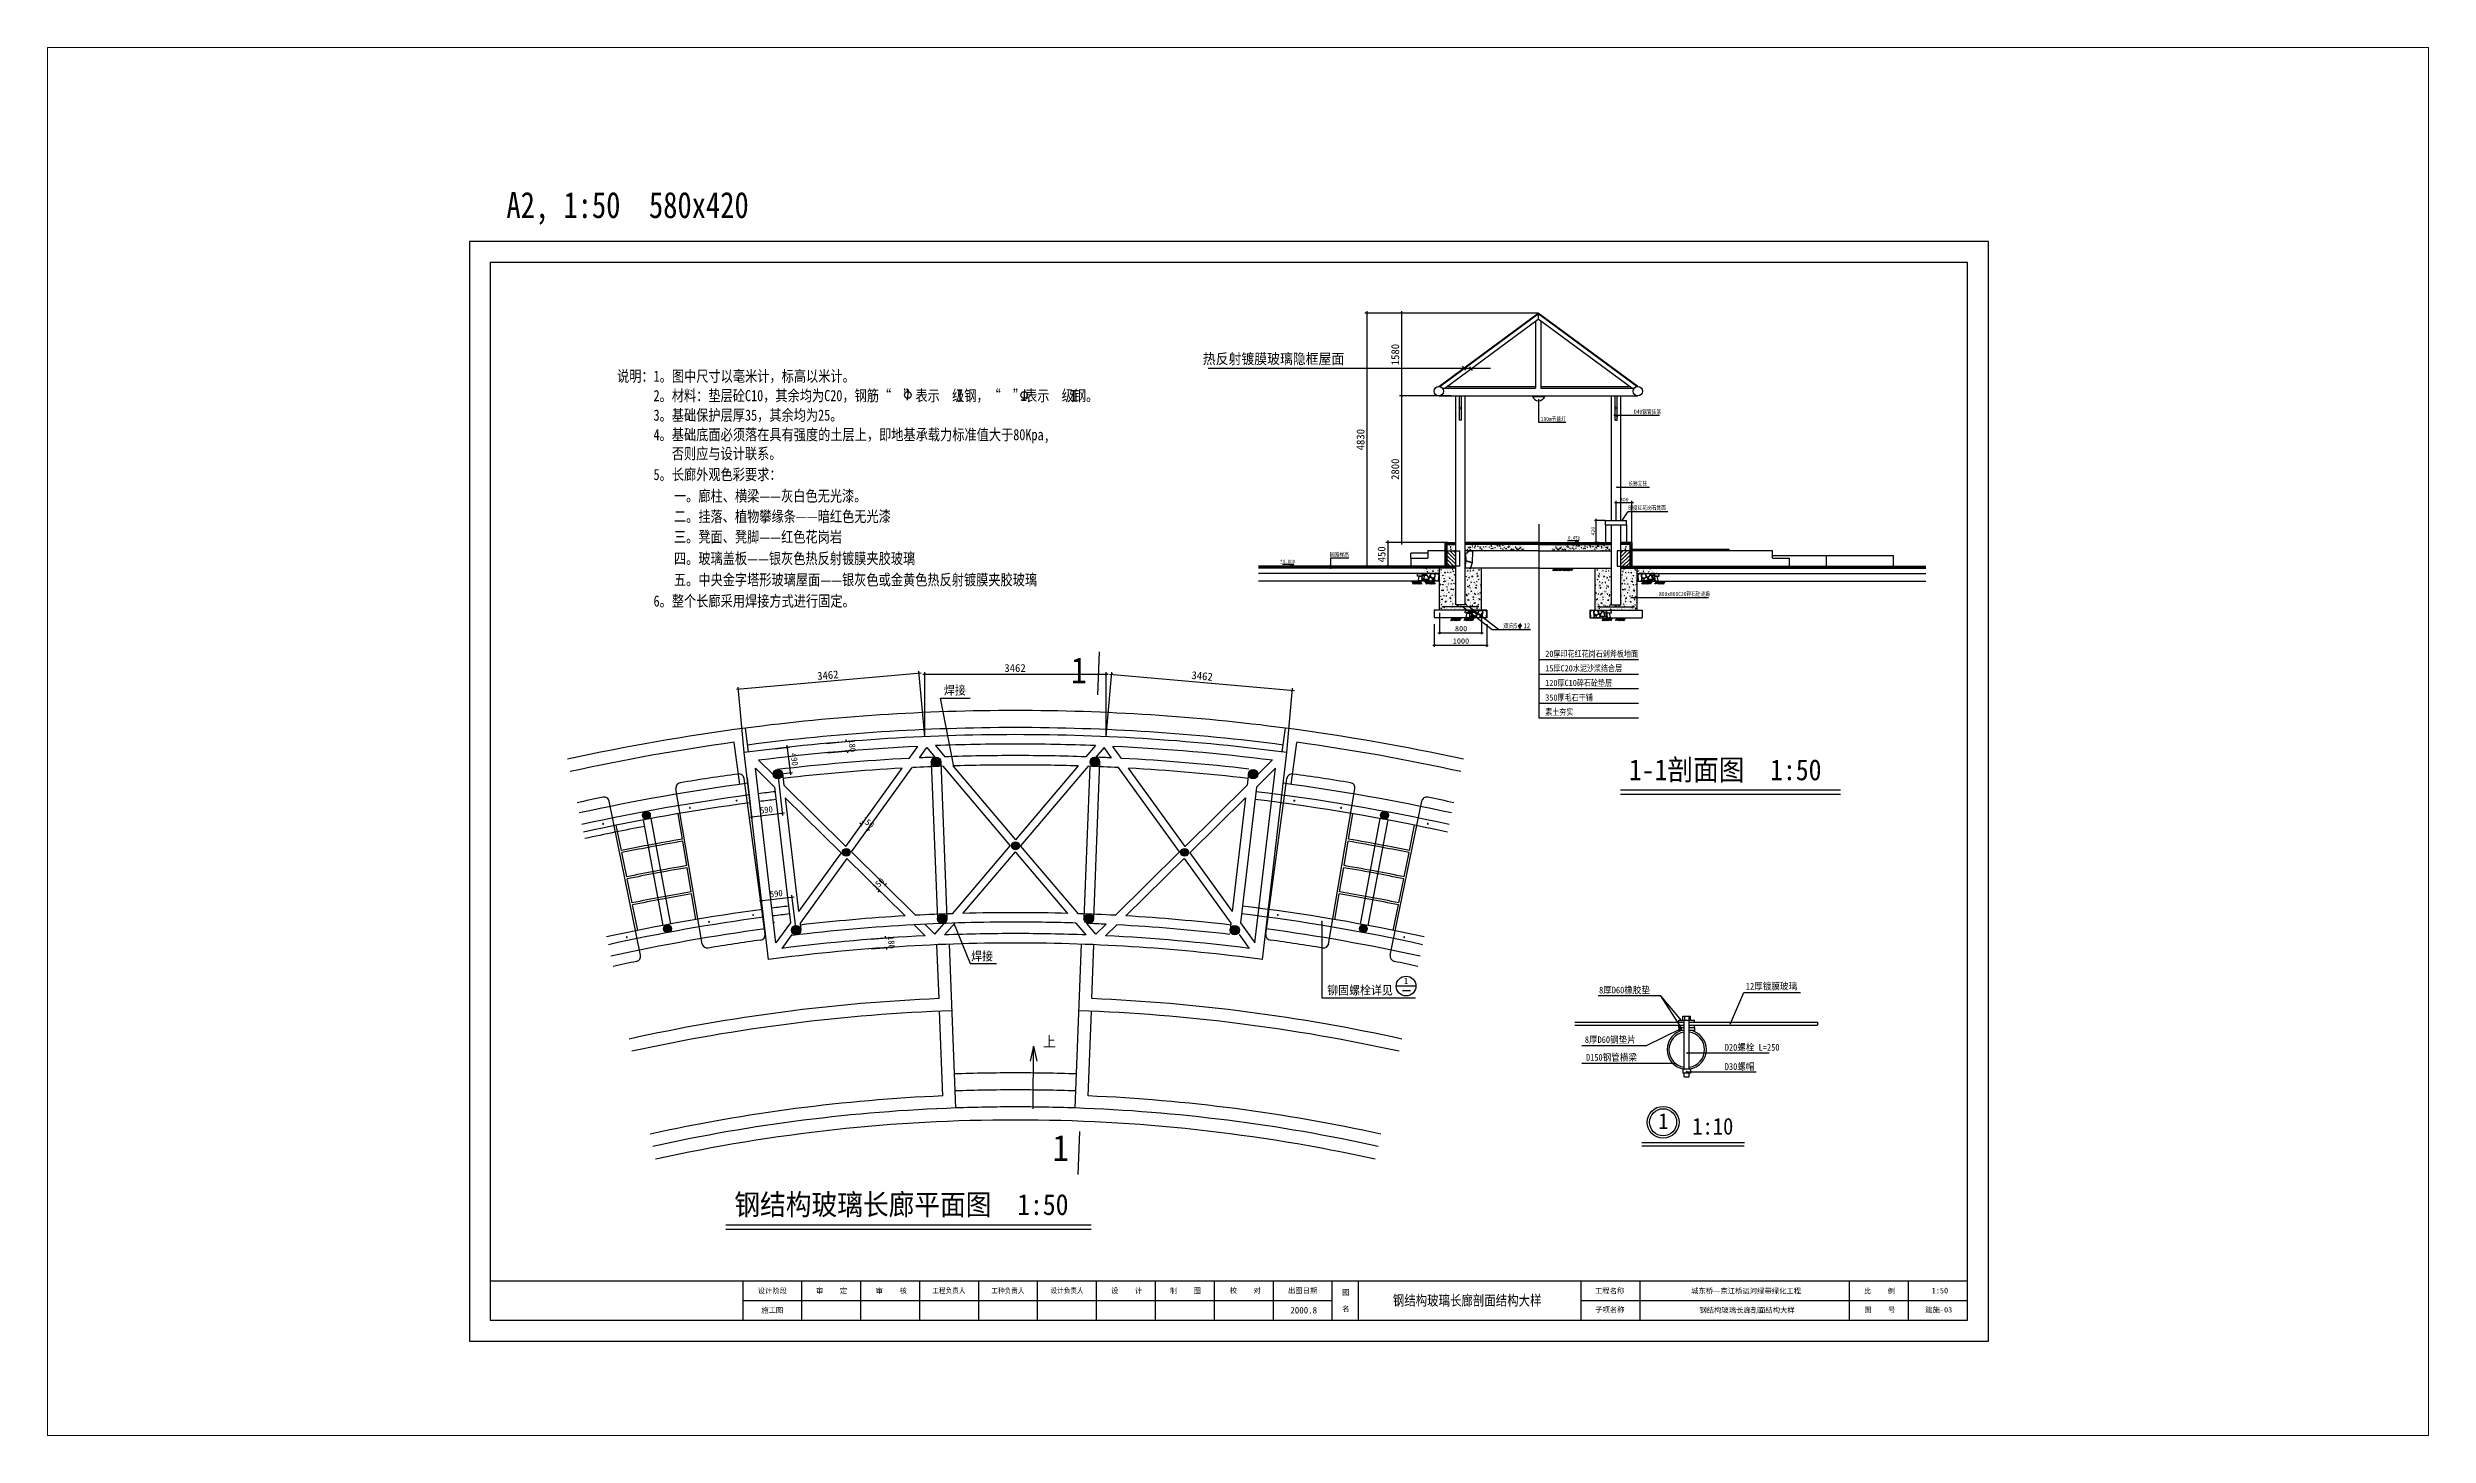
# Paper-space layout 'Layout1' of a CAD drawing. Extents: x 0 to 720, y 0 to 420.
# The model-space entities are those that its viewports show. They can reach past a viewport. Long polylines and large blocks are cut down to what shows.
import ezdxf

# ---------------------------------------------------------------- set-up
doc = ezdxf.new("R2010")
doc.units = 0
doc.header["$LTSCALE"] = 100
doc.header["$MEASUREMENT"] = 0
doc.linetypes.add('DASHDOTX2', pattern=[2, 1, -0.5, 0, -0.5])
doc.layers.get('0').update_dxf_attribs({"linetype": 'CONTINUOUS'})
doc.layers.get('DEFPOINTS').update_dxf_attribs({"linetype": 'CONTINUOUS'})
for name, color, linetype in [('INSERT', 7, 'CONTINUOUS'), ('TEXT', 7, 'CONTINUOUS'), ('WORKVIEW', 7, 'CONTINUOUS')]:
    doc.layers.add(name, color=color, linetype=linetype)
doc.styles.get("Standard").update_dxf_attribs({"font": 'simsun.ttf'})

psp = doc.layouts.get("Layout1")

msp = doc.modelspace()

# ---------------------------------------------------------------- texts
for s, height, width, p in [('A2, 1:50  580x420', 500, 0.8, (-592322, -203207, -457)), ('热反射镀膜玻璃隐框屋面', 200, 0.9, (-579027, -205995, -6971)), ('1', 500, 0.9, (-581547, -212094, -4783)), ('焊接', 170, 0.9, (-583969, -212308, -6971)), ('1-1剖面图  1:50', 400, 0.9, (-570893, -213944, -4783)), ('焊接', 170, 0.9, (-583450, -217387, -6971)), ('铆固螺栓详见', 170, 0.9, (-576652, -218038, -6971)), ('1', 120, 0.9, (-575186, -217836, -6971)), ('上', 200, 0.9, (-582077, -219037, -6971)), ('1', 500, 0.9, (-581893, -221215, -4783)), ('钢结构玻璃长廊平面图  1:50', 400, 0.9, (-587971, -222247, -4783)), ('工程负责人', 100, 0.9, (-584190, -223740, -457)), ('工种负责人', 100, 0.9, (-583063, -223742, -457)), ('设计负责人', 100, 0.9, (-581934, -223740, -457)), ('钢结构玻璃长廊剖面结构大样', 200, 0.8, (-575399, -223978, -6971))]:
    msp.add_text(s, height=height, dxfattribs=dict(width=width)).set_placement(p)
at = {"color": 9}
for s, height, p in [('300', 70, (-571063, -208618, -549)), ('1000', 100, (-574255, -211334, -891)), ('800', 100, (-574214, -211097, -891)), ('3462', 150, (-582816, -211875))]:
    msp.add_text(s, height=height, dxfattribs=at).set_placement(p)
for s, height, rotation, p in [('420', 70, 90, (-571542, -209268, -549)), ('3462', 150, 5.0507, (-586383, -212029)), ('3462', 150, 354.9467, (-579250, -212009))]:
    msp.add_text(s, height=height, rotation=rotation, dxfattribs=at).set_placement(p)
at = {"color": 7, "width": 0.9}
for s, height, p in [('8厚D60橡胶垫', 130, (-571463, -218016, -4101)), ('12厚镀膜玻璃', 130, (-568659, -217943, -4101)), ('8厚D60钢垫片', 130, (-571734, -218963, -4101)), ('D20螺栓 L=250', 130, (-569062, -219110, -4101)), ('D150钢管横梁', 130, (-571712, -219301, -4101)), ('D30螺帽', 130, (-569062, -219477, -4101)), ('1', 300, (-570327, -220604, -4101)), ('       1:10', 320, (-571054, -220712, -4101))]:
    msp.add_text(s, height=height, dxfattribs=at).set_placement(p)
for s, height, p in [('设计阶段', 100, (-587526, -223745, -457)), ('施工图', 100, (-587458, -224116, -457)), ('审    定', 100, (-586410, -223745, -457)), ('审    核', 100, (-585271, -223743, -457)), ('设    计', 100, (-580778, -223744, -457)), ('制    图', 100, (-579655, -223743, -457)), ('校    对', 100, (-578514, -223739, -457)), ('出图日期', 100, (-577402, -223741, -457)), ('2000.8', 125, (-577356, -224128, -457)), ('名', 100, (-576367, -224086, -457)), ('图', 100, (-576367, -223774, -457)), ('工程名称', 100, (-571539, -223745, -457)), ('子项名称', 100, (-571536, -224105, -457)), ('城东桥—京江桥运河绿带绿化工程', 100, (-569705, -223747, -457)), ('钢结构玻璃长廊剖面结构大样 ', 100, (-569547, -224114, -6971)), ('比    例', 100, (-566406, -223748, -457)), ('图    号', 100, (-566399, -224110, -457)), ('建施-03', 100, (-565235, -224108, -457)), (' 1:50', 110, (-565191, -223745, -457))]:
    msp.add_text(s, height=height).set_placement(p)
at = {"color": 9, "linetype": 'BYBLOCK', "attachment_point": 5}
for s, insert, char_height, rotation in [('\\A1;1580', (-575353, -205814), 150, 90), ('\\A1;4830', (-576015, -207439), 150, 90), ('\\A1;2800', (-575353, -208004), 150, 90), ('\\A1;450', (-575613, -209629), 150, 90), ('\\A1;490', (-586824, -213545), 120, 276.7161), ('\\A1;180', (-585718, -213284), 120, 275.2782), ('\\A1;590', (-587359, -214509), 120, 6.7161), ('\\A1;150', (-585420, -214747), 120, 324.1576), ('\\A1;150', (-585223, -215924), 120, 45.366), ('\\A1;590', (-587171, -216109), 120, 6.7161), ('\\A1;180', (-584972, -217040), 120, 274.4738)]:
    msp.add_mtext(s, dxfattribs=dict(at, insert=insert, char_height=char_height, rotation=rotation))
at = {"layer": 'TEXT', "width": 0.8}
for s, height, p in [('说明：1。图中尺寸以毫米计，标高以米计。', 213.33, (-590210, -206332, -2533)), ('      2。材料：垫层砼C10，其余均为C20，钢筋“  ”表示  级钢，“  ”表示  级钢。', 213.33, (-590210, -206704, -2533)), ('      4。基础底面必须落在具有强度的土层上，即地基承载力标准值大于80Kpa,', 213.33, (-590210, -207450, -2533)), ('      3。基础保护层厚35，其余均为25。', 213.33, (-590210, -207077, -2533)), ('100w节能灯', 80, (-572575, -207082, -2259)), ('D40钢管挂落', 80, (-570795, -206945, -2259)), ('         否则应与设计联系。', 213.33, (-590210, -207811, -2533)), ('      5。长廊外观色彩要求：', 213.33, (-590210, -208210, -2533)), ('      一。廊柱、横梁——灰白色无光漆。', 213.33, (-589820, -208621, -2533)), ('长廊立柱', 80, (-570905, -208315, -2259)), ('      二。挂落、植物攀缘条——暗红色无光漆', 213.33, (-589820, -209011, -2533)), ('印度红花岗石凳面', 80, (-570905, -208782, -2259)), ('      三。凳面、凳脚——红色花岗岩', 213.33, (-589820, -209402, -2533)), ('0.450', 70, (-572054, -209350, -2259)), ('      五。中央金字塔形玻璃屋面——银灰色或金黄色热反射镀膜夹胶玻璃', 213.33, (-589820, -210221, -2533)), ('      四。玻璃盖板——银灰色热反射镀膜夹胶玻璃', 213.33, (-589820, -209814, -2533)), ('+', 70, (-577553, -209787, -2259)), ('_', 70, (-577551, -209785, -2259)), ('0.000', 70, (-577495, -209800, -2259)), ('园路标高', 80, (-576597, -209671, -2259)), ('      6。整个长廊采用焊接方式进行固定。', 213.33, (-590210, -210627, -2533)), ('800x800C20碎石砼浇捣', 80, (-570317, -210426, -2259)), ('双向5  12 ', 93.3, (-573293, -211040, -2785)), ('20厚印花红花岗石剁斧板地面', 120, (-572490, -211588, -1711)), ('15厚C20水泥沙浆结合层', 120, (-572490, -211866, -1711)), ('120厚C10碎石砼垫层', 120, (-572490, -212145, -1711)), ('350厚毛石干铺', 120, (-572490, -212423, -1711)), ('素土夯实', 120, (-572490, -212701, -1711))]:
    msp.add_text(s, height=height, dxfattribs=at).set_placement(p)

# ---------------------------------------------------------------- blocks, each defined once
blk = doc.blocks.new('_ARCHTICK')
at = {"color": 0, "linetype": 'BYBLOCK', "const_width": 0.15}
blk.add_lwpolyline([(-0.5, -0.5), (0.5, 0.5)], dxfattribs=at)

# ---------------------------------------------------------------- hatches: boundary and pattern name
h = msp.add_hatch(color=7)
edge = h.paths.add_edge_path()
edge.add_arc((-584120, -213593), 90, 0, 360)
h = msp.add_hatch(color=7)
edge = h.paths.add_edge_path()
edge.add_arc((-581089, -213593), 90, 0, 360)
h = msp.add_hatch(color=7)
edge = h.paths.add_edge_path()
edge.add_arc((-587142, -213829), 90, 0, 360)
h = msp.add_hatch(color=7)
edge = h.paths.add_edge_path()
edge.add_arc((-578067, -213829), 90, 0, 360)
for color, points in [(30, [(-589725, -214615, 1), (-589575, -214615, 1)]), (30, [(-575633, -214615, 1), (-575483, -214615, 1)]), (7, [(-585909, -215321, 1), (-585759, -215321, 1)]), (7, [(-582679, -215195, 1), (-582529, -215195, 1)]), (7, [(-579450, -215321, 1), (-579300, -215321, 1)]), (30, [(-589322, -216778, 1), (-589172, -216778, 1)]), (30, [(-576037, -216778, 1), (-575887, -216778, 1)])]:
    msp.add_hatch(color=color).paths.add_polyline_path(points)
h = msp.add_hatch(color=7)
edge = h.paths.add_edge_path()
edge.add_arc((-586791, -216809), 90, 0, 360)
h = msp.add_hatch(color=7)
edge = h.paths.add_edge_path()
edge.add_arc((-584003, -216590), 90, 0, 360)
h = msp.add_hatch(color=7)
edge = h.paths.add_edge_path()
edge.add_arc((-581206, -216590), 90, 0, 360)
h = msp.add_hatch(color=7)
edge = h.paths.add_edge_path()
edge.add_arc((-578418, -216809), 90, 0, 360)

# ---------------------------------------------------------------- linework, layer by layer
at = {"color": 2, "linetype": 'BYBLOCK'}
for p, q in [((-575895, -204984), (-575895, -209894)), ((-575233, -204984), (-575233, -206644)), ((-572623, -205024), (-575935, -205024)), ((-574130, -205024), (-575273, -205024)), ((-575004, -206604), (-575273, -206604)), ((-574287, -206604), (-575273, -206604)), ((-575233, -206564), (-575233, -209444)), ((-571138, -208984, -549), (-571138, -208608, -549)), ((-570838, -209404, -549), (-570838, -208608, -549)), ((-571338, -208984, -549), (-571552, -208984, -549)), ((-571522, -208954, -549), (-571522, -209434, -549)), ((-571168, -208638, -549), (-570808, -208638, -549)), ((-575109, -209404), (-575533, -209404)), ((-575493, -209364), (-575493, -209894)), ((-574347, -209404), (-575273, -209404)), ((-571460, -209404, -549), (-571552, -209404, -549)), ((-575491, -209854), (-575935, -209854)), ((-575265, -209854), (-575533, -209854)), ((-574508, -210745, -891), (-574508, -211157, -891)), ((-573708, -210745, -891), (-573708, -211157, -891)), ((-574608, -210963, -891), (-574608, -211394, -891)), ((-574538, -211127, -891), (-573678, -211127, -891)), ((-573608, -210963, -891), (-573608, -211394, -891)), ((-574638, -211364, -891), (-573578, -211364, -891)), ((-584402, -211899), (-587931, -212211)), ((-587785, -213416), (-587895, -212168)), ((-584335, -213111), (-584446, -211863)), ((-584375, -211920), (-580831, -211920)), ((-584335, -213111), (-584335, -211880)), ((-580871, -213111), (-580762, -211880)), ((-580871, -213111), (-580871, -211880)), ((-580806, -211917), (-577279, -212229)), ((-577424, -213416), (-577315, -212185)), ((-585831, -213204), (-585835, -213164)), ((-587199, -213343), (-586917, -213309)), ((-586895, -213840), (-586961, -213274)), ((-586219, -213240), (-585791, -213200)), ((-586202, -213419), (-585775, -213379)), ((-585815, -213383), (-585811, -213423)), ((-587728, -213898), (-587635, -214688)), ((-587142, -213829), (-586860, -213796)), ((-587142, -213829), (-587049, -214619)), ((-587014, -214574), (-587679, -214653)), ((-585542, -214788), (-585574, -214765)), ((-585515, -214751), (-585565, -214821)), ((-585394, -214839), (-585444, -214909)), ((-585420, -214876), (-585388, -214900)), ((-585193, -215848), (-585067, -215973)), ((-586826, -216174), (-587491, -216253)), ((-587377, -216878), (-587456, -216208)), ((-586791, -216809), (-586870, -216139)), ((-585298, -215955), (-585172, -216080)), ((-585201, -216051), (-585229, -216080)), ((-585096, -215945), (-585067, -215916)), ((-585373, -216981), (-585044, -216955)), ((-585359, -217161), (-585030, -217135)), ((-585084, -216958), (-585087, -216919)), ((-585070, -217138), (-585067, -217178))]:
    msp.add_line(p, q, dxfattribs=at)
at = {"color": 5}
for p, q in [((-574523, -206424, -891), (-572623, -205024, -891)), ((-574505, -206426, -891), (-572623, -205039, -891)), ((-570723, -206424, -891), (-572623, -205024, -891)), ((-570741, -206426, -891), (-572623, -205039, -891)), ((-587385, -216884), (-587785, -213911)), ((-577824, -216884), (-577423, -213911)), ((-589760, -217286), (-590360, -214346)), ((-588583, -217075), (-589086, -214108)), ((-576626, -217075), (-576123, -214108)), ((-575448, -217286), (-574849, -214346)), ((-571928, -218564, -1714), (-569839, -218564, -1714)), ((-569739, -218564, -1714), (-567289, -218564, -1714)), ((-567289, -218564, -1714), (-567289, -218624, -1714)), ((-571928, -218624, -1714), (-569839, -218624, -1714)), ((-569739, -218624, -1714), (-567289, -218624, -1714))]:
    msp.add_line(p, q, dxfattribs=at)
at = {"color": 7}
for p, q in [((-574408, -206454, -891), (-572623, -205139, -891)), ((-572673, -205176, -891), (-572673, -206454, -891)), ((-570837, -206454, -891), (-572623, -205139, -891)), ((-572573, -205176, -891), (-572573, -206454, -891)), ((-584651, -206482, -617), (-584669, -206688, -617)), ((-582398, -206688, -617), (-582496, -206688, -617)), ((-582482, -206688, -617), (-582398, -206688, -617)), ((-582429, -206482, -617), (-582446, -206688, -617)), ((-574523, -206604, -891), (-570723, -206604, -891)), ((-574456, -206454, -891), (-572673, -206454, -891)), ((-574128, -207064, -891), (-574128, -206604, -891)), ((-574088, -207064, -891), (-574088, -206604, -891)), ((-572734, -206615, -1481), (-572500, -206615, -1481)), ((-572617, -206606, -1481), (-572617, -206615, -1481)), ((-572573, -206454, -891), (-570790, -206454, -891)), ((-571158, -207064, -891), (-571158, -206604, -891)), ((-571118, -207064, -891), (-571118, -206604, -891)), ((-574088, -207064, -891), (-574128, -207064, -891)), ((-571158, -207064, -891), (-571118, -207064, -891)), ((-571123, -208347, -891), (-570502, -208347, -891)), ((-572610, -209052), (-572610, -212749)), ((-571338, -209004, -891), (-571338, -208984, -891)), ((-571338, -208984, -891), (-570938, -208984, -891)), ((-571338, -209064, -891), (-571338, -209004, -891)), ((-571338, -209064, -891), (-571338, -209404, -891)), ((-571338, -209064, -891), (-570938, -209064, -891)), ((-571019, -208984, -891), (-570909, -208812, -549)), ((-570939, -209005, -549), (-570939, -209005, -549)), ((-570938, -209004, -891), (-570938, -208984, -891)), ((-570938, -209064, -891), (-570938, -209004, -891)), ((-570938, -209064, -891), (-570938, -209404, -891)), ((-570909, -208812, -549), (-570147, -208812, -549)), ((-574408, -209404, -891), (-574408, -209554, -891)), ((-574408, -209404, -891), (-574408, -209854, -891)), ((-574408, -209404, -891), (-574198, -209404, -891)), ((-574388, -209424, -891), (-574388, -209854, -891)), ((-574388, -209424, -891), (-574198, -209424, -891)), ((-574368, -209444, -891), (-574368, -209854, -891)), ((-574368, -209444, -891), (-574198, -209444, -891)), ((-574361, -209480, -549), (-574361, -209480, -549)), ((-572623, -209404, -891), (-574018, -209404, -891)), ((-572623, -209424, -891), (-574018, -209424, -891)), ((-572623, -209444, -891), (-574018, -209444, -891)), ((-572623, -209404, -891), (-571228, -209404, -891)), ((-572623, -209424, -891), (-571228, -209424, -891)), ((-572623, -209444, -891), (-571228, -209444, -891)), ((-572068, -209365, -549), (-571849, -209365, -549)), ((-571926, -209365, -549), (-571888, -209404, -891)), ((-571849, -209365, -549), (-571888, -209404, -891)), ((-570838, -209404, -891), (-571048, -209404, -891)), ((-570858, -209424, -891), (-571048, -209424, -891)), ((-570878, -209444, -891), (-571048, -209444, -891)), ((-570885, -209480, -549), (-570885, -209480, -549)), ((-570878, -209444, -891), (-570878, -209854, -891)), ((-570858, -209424, -891), (-570858, -209854, -891)), ((-570838, -209404, -891), (-570838, -209854, -891)), ((-570838, -209529, -891), (-568978, -209529, -891)), ((-568978, -209554, -891), (-568978, -209529, -891)), ((-574128, -209854, -891), (-577967, -209854, -891)), ((-574198, -209874, -891), (-577967, -209874, -891)), ((-574198, -209894, -891), (-577967, -209894, -891)), ((-577509, -209815, -549), (-577291, -209815, -549)), ((-577367, -209815, -549), (-577329, -209854, -891)), ((-577291, -209815, -549), (-577329, -209854, -891)), ((-574733, -209604, -891), (-575058, -209604, -891)), ((-574198, -209894, -891), (-574508, -209894, -891)), ((-574508, -210694, -891), (-574508, -209894, -891)), ((-574368, -209564, -891), (-574128, -209564, -891)), ((-574366, -209562, -549), (-574366, -209562, -549)), ((-572623, -209564, -891), (-574018, -209564, -891)), ((-573708, -209894, -891), (-574018, -209894, -891)), ((-573708, -209894, -891), (-574018, -209894, -891)), ((-572623, -209894, -891), (-573708, -209894, -891)), ((-573708, -210694, -891), (-573708, -209894, -891)), ((-572623, -209564, -891), (-571228, -209564, -891)), ((-572623, -209894, -891), (-571538, -209894, -891)), ((-571538, -209894, -891), (-571228, -209894, -891)), ((-571538, -209894, -891), (-571228, -209894, -891)), ((-571538, -210694, -891), (-571538, -209894, -891)), ((-570878, -209564, -891), (-571118, -209564, -891)), ((-571118, -209854, -891), (-565224, -209854, -891)), ((-571048, -209874, -891), (-565224, -209874, -891)), ((-571048, -209894, -891), (-565224, -209894, -891)), ((-571048, -209894, -891), (-570738, -209894, -891)), ((-570880, -209562, -549), (-570880, -209562, -549)), ((-570738, -210694, -891), (-570738, -209894, -891)), ((-568153, -209654, -891), (-565841, -209654, -891)), ((-567118, -209854, -891), (-567118, -209654, -891)), ((-565841, -209854, -891), (-565841, -209654, -891)), ((-574508, -209994, -891), (-577967, -209994, -891)), ((-574508, -210144, -891), (-577967, -210144, -891)), ((-570738, -209994, -891), (-565224, -209994, -891)), ((-570738, -210144, -891), (-565224, -210144, -891)), ((-574608, -210694, -891), (-574608, -210844, -891)), ((-573608, -210694, -891), (-574608, -210694, -891)), ((-573608, -210844, -891), (-574608, -210844, -891)), ((-574068, -210626, -789), (-573500, -211066, -789)), ((-573943, -210626, -789), (-573375, -211066, -789)), ((-573608, -210694, -891), (-573608, -210844, -891)), ((-571638, -210694, -891), (-570638, -210694, -891)), ((-571638, -210694, -891), (-571638, -210844, -891)), ((-571638, -210844, -891), (-570638, -210844, -891)), ((-570856, -210452, -891), (-569373, -210452, -891)), ((-570638, -210694, -891), (-570638, -210844, -891)), ((-573500, -211066, -789), (-572774, -211066, -789)), ((-572997, -211033, -789), (-572954, -211033, -789)), ((-572970, -210950, -789), (-572979, -211032, -789)), ((-572610, -211637), (-570709, -211637)), ((-572610, -211915), (-570709, -211915)), ((-572610, -212193), (-570709, -212193)), ((-572610, -212471), (-570709, -212471)), ((-587698, -213404), (-587758, -212948)), ((-577511, -213404), (-577451, -212948)), ((-572610, -212749), (-570709, -212749)), ((-587869, -214022), (-587974, -213220)), ((-587319, -217369), (-587785, -213416)), ((-587509, -213562), (-587232, -213836)), ((-584630, -213526), (-584465, -213297)), ((-584438, -213516), (-584297, -213321)), ((-584297, -213321), (-584142, -213503)), ((-584133, -213283), (-583951, -213496)), ((-581076, -213283), (-581258, -213496)), ((-581076, -213283), (-581258, -213496)), ((-580912, -213321), (-581067, -213503)), ((-580771, -213516), (-580912, -213321)), ((-580579, -213526), (-580744, -213297)), ((-577700, -213562), (-577977, -213836)), ((-577889, -217369), (-577424, -213416)), ((-577339, -214022), (-577234, -213220)), ((-587568, -213714), (-587204, -214074)), ((-587176, -217050), (-587568, -213714)), ((-587027, -214038), (-585844, -215206)), ((-585844, -215206), (-584765, -213713)), ((-585736, -215313), (-584573, -213703)), ((-583993, -213678), (-582703, -215195)), ((-583802, -213671), (-582604, -215079)), ((-581407, -213671), (-582604, -215079)), ((-581215, -213678), (-582506, -215195)), ((-579473, -215313), (-580636, -213703)), ((-579365, -215206), (-580443, -213713)), ((-578182, -214038), (-579365, -215206)), ((-578033, -217050), (-577640, -213714)), ((-577640, -213714), (-578005, -214074)), ((-586999, -214277), (-585933, -215329)), ((-578210, -214277), (-579276, -215329)), ((-590128, -215286), (-590226, -214803)), ((-588963, -215069), (-589046, -214583)), ((-576245, -215069), (-576163, -214583)), ((-575081, -215286), (-574983, -214803)), ((-590025, -215788), (-590120, -215325)), ((-588878, -215574), (-588957, -215108)), ((-585933, -215329), (-586743, -216451)), ((-585825, -215436), (-586717, -216671)), ((-585825, -215436), (-584711, -216535)), ((-585736, -215313), (-584509, -216524)), ((-583808, -216493), (-582703, -215195)), ((-583606, -216487), (-582604, -215310)), ((-581603, -216487), (-582604, -215310)), ((-581401, -216493), (-582506, -215195)), ((-579473, -215313), (-580699, -216524)), ((-579384, -215436), (-580497, -216535)), ((-579384, -215436), (-578492, -216671)), ((-579276, -215329), (-578466, -216451)), ((-576331, -215574), (-576252, -215108)), ((-575184, -215788), (-575089, -215325)), ((-589924, -216284), (-590017, -215827)), ((-588793, -216073), (-588871, -215613)), ((-576415, -216073), (-576338, -215613)), ((-575285, -216284), (-575192, -215827)), ((-589816, -216812), (-589916, -216324)), ((-588703, -216604), (-588787, -216113)), ((-576505, -216604), (-576422, -216113)), ((-575392, -216812), (-575293, -216324)), ((-586898, -216666), (-587176, -217050)), ((-584539, -216705), (-584327, -216915)), ((-584336, -216695), (-584142, -216886)), ((-584142, -216886), (-583966, -216679)), ((-583956, -216899), (-583763, -216672)), ((-581253, -216899), (-581446, -216672)), ((-581067, -216886), (-581243, -216679)), ((-580873, -216695), (-581067, -216886)), ((-580670, -216705), (-580882, -216915)), ((-578310, -216666), (-578033, -217050)), ((-586873, -216887), (-587066, -217155)), ((-584063, -218114), (-584104, -217085)), ((-583741, -220203), (-583864, -217075)), ((-581467, -220203), (-581345, -217075)), ((-581145, -218114), (-581105, -217085)), ((-578336, -216887), (-578143, -217155)), ((-583991, -219973), (-584054, -218354)), ((-581218, -219973), (-581155, -218354)), ((-569939, -218564, -1714), (-569939, -218524, -1714)), ((-569939, -218524, -1714), (-569639, -218524, -1714)), ((-569864, -218449, -1714), (-569714, -218449, -1714)), ((-569864, -218524, -1714), (-569864, -218449, -1714)), ((-569839, -219464, -1714), (-569839, -218524, -1714)), ((-569829, -218449, -1714), (-569829, -218524, -1714)), ((-569749, -218449, -1714), (-569749, -218524, -1714)), ((-569739, -219464, -1714), (-569739, -218524, -1714)), ((-569714, -218524, -1714), (-569714, -218449, -1714)), ((-569639, -218564, -1714), (-569639, -218524, -1714)), ((-582262, -219020), (-582322, -219306)), ((-582266, -220222), (-582262, -219020)), ((-582262, -219020), (-582194, -219308)), ((-569939, -218664, -1714), (-569939, -218624, -1714)), ((-569939, -218714, -1714), (-569939, -218745, -1714)), ((-569639, -218664, -1714), (-569639, -218624, -1714)), ((-569639, -218714, -1714), (-569639, -218745, -1714)), ((-569864, -219464, -1714), (-569864, -219539, -1714)), ((-569714, -219464, -1714), (-569864, -219464, -1714)), ((-569714, -219464, -1714), (-569714, -219539, -1714)), ((-569714, -219539, -1714), (-569864, -219539, -1714)), ((-569839, -219611, -1714), (-569839, -219539, -1714)), ((-569839, -219611, -1714), (-569739, -219611, -1714)), ((-569739, -219611, -1714), (-569739, -219539, -1714))]:
    msp.add_line(p, q, dxfattribs=at)
at = {"color": 9}
for p, q in [((-572623, -205024, -891), (-572623, -205139, -891)), ((-574366, -206424, -891), (-572673, -206424, -891)), ((-572573, -206424, -891), (-570893, -206424, -891)), ((-574198, -209748, -549), (-574368, -209578, -549)), ((-574198, -209819, -549), (-574368, -209649, -549)), ((-574233, -209854, -549), (-574368, -209720, -549)), ((-574304, -209854, -549), (-574368, -209790, -549)), ((-574198, -209678, -549), (-574311, -209564, -549)), ((-574198, -209607, -549), (-574240, -209564, -549)), ((-571048, -209678, -549), (-570935, -209564, -549)), ((-571048, -209607, -549), (-571006, -209564, -549)), ((-571048, -209748, -549), (-570878, -209578, -549)), ((-571048, -209819, -549), (-570878, -209649, -549)), ((-571013, -209854, -549), (-570878, -209720, -549)), ((-570942, -209854, -549), (-570878, -209790, -549))]:
    msp.add_line(p, q, dxfattribs=at)
at = {"color": 2}
for p, q in [((-573534, -206083), (-578924, -206083)), ((-574076, -206034), (-574013, -206112)), ((-573936, -206049), (-573887, -206116)), ((-572618, -206664), (-572618, -207105)), ((-572618, -207105), (-572097, -207105)), ((-571182, -206974), (-570307, -206974)), ((-571172, -206954), (-571106, -207000)), ((-574329, -209510, -549), (-574329, -209510, -549)), ((-574327, -209460, -549), (-574327, -209460, -549)), ((-574324, -209464, -549), (-574324, -209464, -549)), ((-574307, -209492, -549), (-574295, -209480, -549)), ((-574307, -209492, -549), (-574294, -209494, -549)), ((-574304, -209472, -549), (-574304, -209472, -549)), ((-574294, -209494, -549), (-574295, -209479, -549)), ((-574295, -209531, -549), (-574285, -209527, -549)), ((-574288, -209497, -549), (-574288, -209497, -549)), ((-574288, -209535, -549), (-574285, -209526, -549)), ((-574251, -209499, -549), (-574251, -209499, -549)), ((-574249, -209519, -549), (-574249, -209519, -549)), ((-574211, -209514, -549), (-574211, -209514, -549)), ((-573987, -209542, -549), (-573975, -209529, -549)), ((-573983, -209496, -549), (-573983, -209496, -549)), ((-573974, -209543, -549), (-573975, -209529, -549)), ((-573969, -209505, -549), (-573969, -209505, -549)), ((-573968, -209482, -549), (-573968, -209482, -549)), ((-573965, -209482, -549), (-573965, -209482, -549)), ((-573954, -209494, -549), (-573943, -209490, -549)), ((-573954, -209494, -549), (-573946, -209499, -549)), ((-573951, -209504, -549), (-573951, -209504, -549)), ((-573948, -209514, -549), (-573947, -209505, -549)), ((-573939, -209514, -549), (-573948, -209515, -549)), ((-573939, -209514, -549), (-573947, -209505, -549)), ((-573946, -209499, -549), (-573943, -209490, -549)), ((-573945, -209507, -549), (-573945, -209507, -549)), ((-573933, -209504, -549), (-573933, -209504, -549)), ((-573910, -209498, -549), (-573924, -209500, -549)), ((-573923, -209499, -549), (-573922, -209485, -549)), ((-573910, -209498, -549), (-573922, -209485, -549)), ((-573919, -209484, -549), (-573919, -209484, -549)), ((-573913, -209502, -549), (-573913, -209502, -549)), ((-573910, -209529, -549), (-573910, -209529, -549)), ((-573907, -209505, -549), (-573907, -209505, -549)), ((-573888, -209486, -549), (-573888, -209486, -549)), ((-573884, -209467, -549), (-573877, -209458, -549)), ((-573884, -209467, -549), (-573875, -209468, -549)), ((-573881, -209490, -549), (-573881, -209490, -549)), ((-573876, -209467, -549), (-573877, -209458, -549)), ((-573877, -209469, -549), (-573877, -209469, -549)), ((-573877, -209511, -549), (-573877, -209511, -549)), ((-573872, -209524, -549), (-573872, -209524, -549)), ((-573871, -209501, -549), (-573871, -209501, -549)), ((-573870, -209469, -549), (-573870, -209469, -549)), ((-573869, -209497, -549), (-573869, -209497, -549)), ((-573867, -209447, -549), (-573867, -209447, -549)), ((-573841, -209505, -549), (-573839, -209496, -549)), ((-573832, -209505, -549), (-573841, -209505, -549)), ((-573839, -209481, -549), (-573839, -209481, -549)), ((-573832, -209505, -549), (-573839, -209496, -549)), ((-573839, -209516, -549), (-573839, -209516, -549)), ((-573830, -209486, -549), (-573834, -209477, -549)), ((-573823, -209482, -549), (-573834, -209478, -549)), ((-573833, -209464, -549), (-573833, -209464, -549)), ((-573832, -209466, -549), (-573832, -209466, -549)), ((-573823, -209482, -549), (-573831, -209487, -549)), ((-573830, -209516, -549), (-573830, -209516, -549)), ((-573827, -209446, -549), (-573824, -209444, -549)), ((-573827, -209446, -549), (-573820, -209451, -549)), ((-573826, -209517, -549), (-573826, -209517, -549)), ((-573820, -209451, -549), (-573818, -209444, -549)), ((-573815, -209516, -549), (-573815, -209516, -549)), ((-573808, -209489, -549), (-573808, -209489, -549)), ((-573791, -209486, -549), (-573791, -209486, -549)), ((-573791, -209497, -549), (-573791, -209497, -549)), ((-573790, -209484, -549), (-573790, -209484, -549)), ((-573777, -209476, -549), (-573770, -209468, -549)), ((-573777, -209476, -549), (-573768, -209477, -549)), ((-573768, -209477, -549), (-573770, -209467, -549)), ((-573759, -209477, -549), (-573759, -209477, -549)), ((-573754, -209477, -549), (-573754, -209477, -549)), ((-573752, -209527, -549), (-573752, -209527, -549)), ((-573744, -209529, -549), (-573744, -209529, -549)), ((-573738, -209506, -549), (-573727, -209502, -549)), ((-573738, -209506, -549), (-573730, -209511, -549)), ((-573733, -209496, -549), (-573731, -209486, -549)), ((-573724, -209495, -549), (-573733, -209496, -549)), ((-573724, -209495, -549), (-573732, -209487, -549)), ((-573731, -209511, -549), (-573728, -209502, -549)), ((-573728, -209493, -549), (-573728, -209493, -549)), ((-573727, -209477, -549), (-573727, -209477, -549)), ((-573721, -209504, -549), (-573721, -209504, -549)), ((-573716, -209525, -549), (-573716, -209525, -549)), ((-573714, -209475, -549), (-573714, -209475, -549)), ((-573711, -209494, -549), (-573711, -209494, -549)), ((-573697, -209530, -549), (-573708, -209526, -549)), ((-573704, -209535, -549), (-573708, -209526, -549)), ((-573697, -209530, -549), (-573705, -209535, -549)), ((-573702, -209499, -549), (-573702, -209499, -549)), ((-573689, -209482, -549), (-573689, -209482, -549)), ((-573683, -209499, -549), (-573683, -209499, -549)), ((-573678, -209487, -549), (-573678, -209487, -549)), ((-573669, -209486, -549), (-573662, -209477, -549)), ((-573669, -209486, -549), (-573660, -209486, -549)), ((-573660, -209486, -549), (-573662, -209477, -549)), ((-573648, -209496, -549), (-573648, -209496, -549)), ((-573640, -209516, -549), (-573640, -209516, -549)), ((-573631, -209491, -549), (-573631, -209491, -549)), ((-573617, -209486, -549), (-573626, -209487, -549)), ((-573626, -209491, -549), (-573626, -209491, -549)), ((-573625, -209486, -549), (-573624, -209477, -549)), ((-573617, -209486, -549), (-573624, -209477, -549)), ((-573615, -209514, -549), (-573615, -209514, -549)), ((-573590, -209448, -549), (-573603, -209450, -549)), ((-573601, -209497, -549), (-573601, -209497, -549)), ((-573595, -209494, -549), (-573595, -209494, -549)), ((-573590, -209448, -549), (-573593, -209444, -549)), ((-573568, -209499, -549), (-573568, -209499, -549)), ((-573562, -209495, -549), (-573554, -209486, -549)), ((-573562, -209495, -549), (-573553, -209496, -549)), ((-573562, -209505, -549), (-573562, -209505, -549)), ((-573561, -209455, -549), (-573561, -209455, -549)), ((-573553, -209495, -549), (-573555, -209486, -549)), ((-573551, -209487, -549), (-573551, -209487, -549)), ((-573540, -209448, -549), (-573540, -209448, -549)), ((-573538, -209502, -549), (-573538, -209502, -549)), ((-573537, -209519, -549), (-573537, -209519, -549)), ((-573532, -209479, -549), (-573532, -209479, -549)), ((-573528, -209529, -549), (-573528, -209529, -549)), ((-573526, -209445, -549), (-573526, -209444, -549)), ((-573526, -209445, -549), (-573513, -209447, -549)), ((-573525, -209459, -549), (-573525, -209459, -549)), ((-573523, -209509, -549), (-573523, -209509, -549)), ((-573522, -209518, -549), (-573512, -209514, -549)), ((-573522, -209518, -549), (-573515, -209523, -549)), ((-573519, -209467, -549), (-573519, -209467, -549)), ((-573518, -209477, -549), (-573516, -209467, -549)), ((-573509, -209476, -549), (-573518, -209477, -549)), ((-573509, -209476, -549), (-573516, -209468, -549)), ((-573515, -209523, -549), (-573512, -209514, -549)), ((-573513, -209447, -549), (-573513, -209444, -549)), ((-573500, -209507, -549), (-573500, -209507, -549)), ((-573494, -209474, -549), (-573494, -209474, -549)), ((-573482, -209518, -549), (-573492, -209514, -549)), ((-573489, -209523, -549), (-573492, -209514, -549)), ((-573482, -209518, -549), (-573489, -209523, -549)), ((-573487, -209503, -549), (-573487, -209503, -549)), ((-573485, -209494, -549), (-573485, -209494, -549)), ((-573477, -209525, -549), (-573477, -209525, -549)), ((-573470, -209484, -549), (-573470, -209484, -549)), ((-573454, -209504, -549), (-573447, -209496, -549)), ((-573454, -209504, -549), (-573445, -209505, -549)), ((-573450, -209504, -549), (-573450, -209504, -549)), ((-573449, -209468, -549), (-573449, -209468, -549)), ((-573448, -209518, -549), (-573448, -209518, -549)), ((-573445, -209505, -549), (-573447, -209495, -549)), ((-573446, -209454, -549), (-573446, -209454, -549)), ((-573445, -209460, -549), (-573445, -209460, -549)), ((-573439, -209464, -549), (-573439, -209464, -549)), ((-573437, -209466, -549), (-573437, -209466, -549)), ((-573426, -209447, -549), (-573426, -209447, -549)), ((-573410, -209467, -549), (-573409, -209458, -549)), ((-573402, -209467, -549), (-573410, -209468, -549)), ((-573410, -209484, -549), (-573410, -209484, -549)), ((-573402, -209467, -549), (-573409, -209458, -549)), ((-573407, -209506, -549), (-573407, -209506, -549)), ((-573406, -209519, -549), (-573406, -209519, -549)), ((-573392, -209458, -549), (-573403, -209454, -549)), ((-573399, -209462, -549), (-573402, -209453, -549)), ((-573392, -209458, -549), (-573400, -209463, -549)), ((-573396, -209470, -549), (-573386, -209466, -549)), ((-573396, -209470, -549), (-573389, -209475, -549)), ((-573390, -209480, -549), (-573390, -209480, -549)), ((-573389, -209475, -549), (-573386, -209466, -549)), ((-573388, -209468, -549), (-573388, -209468, -549)), ((-573382, -209513, -549), (-573382, -209513, -549)), ((-573372, -209479, -549), (-573372, -209479, -549)), ((-573371, -209529, -549), (-573371, -209529, -549)), ((-573366, -209470, -549), (-573355, -209458, -549)), ((-573366, -209470, -549), (-573353, -209472, -549)), ((-573362, -209489, -549), (-573362, -209489, -549)), ((-573359, -209460, -549), (-573359, -209460, -549)), ((-573359, -209469, -549), (-573359, -209469, -549)), ((-573353, -209472, -549), (-573355, -209457, -549)), ((-573351, -209473, -549), (-573351, -209473, -549)), ((-573349, -209527, -549), (-573349, -209527, -549)), ((-573346, -209450, -549), (-573346, -209450, -549)), ((-573346, -209514, -549), (-573339, -209505, -549)), ((-573346, -209514, -549), (-573338, -209515, -549)), ((-573344, -209508, -549), (-573344, -209508, -549)), ((-573343, -209454, -549), (-573343, -209454, -549)), ((-573338, -209514, -549), (-573339, -209505, -549)), ((-573333, -209523, -549), (-573333, -209523, -549)), ((-573332, -209473, -549), (-573332, -209473, -549)), ((-573327, -209510, -549), (-573327, -209510, -549)), ((-573327, -209522, -549), (-573327, -209522, -549)), ((-573310, -209477, -549), (-573310, -209477, -549)), ((-573307, -209530, -549), (-573296, -209526, -549)), ((-573307, -209530, -549), (-573299, -209535, -549)), ((-573305, -209449, -549), (-573305, -209449, -549)), ((-573303, -209458, -549), (-573301, -209448, -549)), ((-573294, -209458, -549), (-573303, -209458, -549)), ((-573294, -209458, -549), (-573301, -209449, -549)), ((-573300, -209535, -549), (-573296, -209526, -549)), ((-573295, -209490, -549), (-573295, -209490, -549)), ((-573288, -209501, -549), (-573288, -209501, -549)), ((-573279, -209457, -549), (-573279, -209457, -549)), ((-573266, -209506, -549), (-573277, -209502, -549)), ((-573273, -209511, -549), (-573276, -209502, -549)), ((-573275, -209474, -549), (-573275, -209474, -549)), ((-573266, -209506, -549), (-573274, -209511, -549)), ((-573271, -209484, -549), (-573271, -209484, -549)), ((-573266, -209453, -549), (-573266, -209453, -549)), ((-573256, -209485, -549), (-573256, -209485, -549)), ((-573256, -209512, -549), (-573256, -209512, -549)), ((-573255, -209463, -549), (-573255, -209463, -549)), ((-573247, -209513, -549), (-573247, -209513, -549)), ((-573239, -209507, -549), (-573239, -209507, -549)), ((-573239, -209523, -549), (-573232, -209515, -549)), ((-573239, -209523, -549), (-573230, -209524, -549)), ((-573230, -209524, -549), (-573232, -209514, -549)), ((-573230, -209474, -549), (-573230, -209474, -549)), ((-573221, -209450, -549), (-573221, -209450, -549)), ((-573219, -209500, -549), (-573219, -209500, -549)), ((-573206, -209495, -549), (-573194, -209483, -549)), ((-573206, -209495, -549), (-573193, -209497, -549)), ((-573199, -209454, -549), (-573199, -209454, -549)), ((-573199, -209493, -549), (-573199, -209493, -549)), ((-573195, -209448, -549), (-573194, -209444, -549)), ((-573186, -209448, -549), (-573195, -209449, -549)), ((-573193, -209496, -549), (-573195, -209482, -549)), ((-573193, -209488, -549), (-573193, -209488, -549)), ((-573186, -209448, -549), (-573189, -209444, -549)), ((-573188, -209459, -549), (-573188, -209459, -549)), ((-573184, -209450, -549), (-573186, -209444, -549)), ((-573186, -209457, -549), (-573186, -209457, -549)), ((-573177, -209446, -549), (-573184, -209451, -549)), ((-573184, -209499, -549), (-573184, -209499, -549)), ((-573181, -209482, -549), (-573170, -209478, -549)), ((-573181, -209482, -549), (-573173, -209487, -549)), ((-573181, -209503, -549), (-573181, -209503, -549)), ((-573177, -209446, -549), (-573180, -209444, -549)), ((-573179, -209453, -549), (-573179, -209453, -549)), ((-573173, -209487, -549), (-573170, -209478, -549)), ((-573169, -209530, -549), (-573169, -209530, -549)), ((-573167, -209516, -549), (-573167, -209516, -549)), ((-573162, -209497, -549), (-573162, -209497, -549)), ((-573155, -209483, -549), (-573155, -209483, -549)), ((-573152, -209492, -549), (-573152, -209492, -549)), ((-573150, -209470, -549), (-573150, -209470, -549)), ((-573144, -209460, -549), (-573144, -209460, -549)), ((-573142, -209510, -549), (-573142, -209510, -549)), ((-573131, -209533, -549), (-573124, -209524, -549)), ((-573127, -209447, -549), (-573127, -209447, -549)), ((-573123, -209533, -549), (-573124, -209524, -549)), ((-573119, -209450, -549), (-573119, -209450, -549)), ((-573106, -209451, -549), (-573106, -209451, -549)), ((-573106, -209460, -549), (-573106, -209460, -549)), ((-573103, -209492, -549), (-573103, -209492, -549)), ((-573099, -209476, -549), (-573099, -209476, -549)), ((-573096, -209514, -549), (-573096, -209514, -549)), ((-573089, -209526, -549), (-573089, -209526, -549)), ((-573087, -209520, -549), (-573087, -209520, -549)), ((-573070, -209467, -549), (-573070, -209467, -549)), ((-573067, -209510, -549), (-573067, -209510, -549)), ((-573066, -209471, -549), (-573066, -209471, -549)), ((-573064, -209477, -549), (-573064, -209477, -549)), ((-573064, -209521, -549), (-573064, -209521, -549)), ((-573050, -209494, -549), (-573061, -209490, -549)), ((-573058, -209499, -549), (-573061, -209490, -549)), ((-573050, -209494, -549), (-573058, -209499, -549)), ((-573049, -209458, -549), (-573049, -209458, -549)), ((-573046, -209520, -549), (-573034, -209507, -549)), ((-573046, -209520, -549), (-573033, -209522, -549)), ((-573043, -209522, -549), (-573043, -209522, -549)), ((-573039, -209462, -549), (-573039, -209462, -549)), ((-573038, -209447, -549), (-573038, -209447, -549)), ((-573033, -209521, -549), (-573035, -209507, -549)), ((-573026, -209464, -549), (-573026, -209464, -549)), ((-573026, -209481, -549), (-573026, -209481, -549)), ((-573012, -209463, -549), (-573012, -209463, -549)), ((-573010, -209517, -549), (-573010, -209517, -549)), ((-573009, -209523, -549), (-573009, -209523, -549)), ((-573009, -209529, -549), (-573009, -209529, -549)), ((-573007, -209523, -549), (-573007, -209523, -549)), ((-573007, -209529, -549), (-573007, -209529, -549)), ((-573006, -209517, -549), (-573006, -209517, -549)), ((-573004, -209463, -549), (-573004, -209463, -549)), ((-572990, -209464, -549), (-572990, -209464, -549)), ((-572990, -209481, -549), (-572990, -209481, -549)), ((-572983, -209521, -549), (-572981, -209507, -549)), ((-572970, -209520, -549), (-572983, -209522, -549)), ((-572970, -209520, -549), (-572981, -209507, -549)), ((-572977, -209447, -549), (-572977, -209447, -549)), ((-572977, -209462, -549), (-572977, -209462, -549)), ((-572972, -209522, -549), (-572972, -209522, -549)), ((-572966, -209458, -549), (-572966, -209458, -549)), ((-572965, -209494, -549), (-572955, -209490, -549)), ((-572965, -209494, -549), (-572958, -209499, -549)), ((-572958, -209499, -549), (-572955, -209490, -549)), ((-572952, -209477, -549), (-572952, -209477, -549)), ((-572952, -209521, -549), (-572952, -209521, -549)), ((-572950, -209471, -549), (-572950, -209471, -549)), ((-572949, -209510, -549), (-572949, -209510, -549)), ((-572946, -209467, -549), (-572946, -209467, -549)), ((-572929, -209520, -549), (-572929, -209520, -549)), ((-572927, -209526, -549), (-572927, -209526, -549)), ((-572919, -209514, -549), (-572919, -209514, -549)), ((-572917, -209476, -549), (-572917, -209476, -549)), ((-572913, -209492, -549), (-572913, -209492, -549)), ((-572910, -209460, -549), (-572910, -209460, -549)), ((-572909, -209451, -549), (-572909, -209451, -549)), ((-572897, -209450, -549), (-572897, -209450, -549)), ((-572893, -209533, -549), (-572891, -209524, -549)), ((-572353, -209533, -549), (-572354, -209524, -549)), ((-572349, -209450, -549), (-572349, -209450, -549)), ((-572336, -209451, -549), (-572336, -209451, -549)), ((-572336, -209460, -549), (-572336, -209460, -549)), ((-572333, -209492, -549), (-572333, -209492, -549)), ((-572329, -209476, -549), (-572329, -209476, -549)), ((-572326, -209514, -549), (-572326, -209514, -549)), ((-572319, -209526, -549), (-572319, -209526, -549)), ((-572317, -209520, -549), (-572317, -209520, -549)), ((-572300, -209467, -549), (-572300, -209467, -549)), ((-572297, -209510, -549), (-572297, -209510, -549)), ((-572296, -209471, -549), (-572296, -209471, -549)), ((-572294, -209477, -549), (-572294, -209477, -549)), ((-572294, -209521, -549), (-572294, -209521, -549)), ((-572288, -209499, -549), (-572291, -209490, -549)), ((-572280, -209494, -549), (-572291, -209490, -549)), ((-572280, -209494, -549), (-572288, -209499, -549)), ((-572279, -209458, -549), (-572279, -209458, -549)), ((-572276, -209520, -549), (-572264, -209507, -549)), ((-572276, -209520, -549), (-572263, -209522, -549)), ((-572273, -209522, -549), (-572273, -209522, -549)), ((-572269, -209462, -549), (-572269, -209462, -549)), ((-572268, -209447, -549), (-572268, -209447, -549)), ((-572263, -209521, -549), (-572265, -209507, -549)), ((-572256, -209464, -549), (-572256, -209464, -549)), ((-572256, -209481, -549), (-572256, -209481, -549)), ((-572242, -209463, -549), (-572242, -209463, -549)), ((-572240, -209517, -549), (-572240, -209517, -549)), ((-572239, -209523, -549), (-572239, -209523, -549)), ((-572239, -209529, -549), (-572239, -209529, -549)), ((-572237, -209523, -549), (-572237, -209523, -549)), ((-572237, -209529, -549), (-572237, -209529, -549)), ((-572236, -209517, -549), (-572236, -209517, -549)), ((-572234, -209463, -549), (-572234, -209463, -549)), ((-572220, -209464, -549), (-572220, -209464, -549)), ((-572220, -209481, -549), (-572220, -209481, -549)), ((-572213, -209521, -549), (-572211, -209507, -549)), ((-572200, -209520, -549), (-572213, -209522, -549)), ((-572200, -209520, -549), (-572211, -209507, -549)), ((-572207, -209447, -549), (-572207, -209447, -549)), ((-572207, -209462, -549), (-572207, -209462, -549)), ((-572202, -209522, -549), (-572202, -209522, -549)), ((-572196, -209458, -549), (-572196, -209458, -549)), ((-572195, -209494, -549), (-572185, -209490, -549)), ((-572195, -209494, -549), (-572188, -209499, -549)), ((-572188, -209499, -549), (-572185, -209490, -549)), ((-572182, -209477, -549), (-572182, -209477, -549)), ((-572182, -209521, -549), (-572182, -209521, -549)), ((-572180, -209471, -549), (-572180, -209471, -549)), ((-572179, -209510, -549), (-572179, -209510, -549)), ((-572176, -209467, -549), (-572176, -209467, -549)), ((-572159, -209520, -549), (-572159, -209520, -549)), ((-572157, -209526, -549), (-572157, -209526, -549)), ((-572149, -209514, -549), (-572149, -209514, -549)), ((-572147, -209476, -549), (-572147, -209476, -549)), ((-572143, -209492, -549), (-572143, -209492, -549)), ((-572140, -209460, -549), (-572140, -209460, -549)), ((-572139, -209451, -549), (-572139, -209451, -549)), ((-572127, -209450, -549), (-572127, -209450, -549)), ((-572123, -209533, -549), (-572121, -209524, -549)), ((-572114, -209533, -549), (-572122, -209524, -549)), ((-572119, -209447, -549), (-572119, -209447, -549)), ((-572104, -209510, -549), (-572104, -209510, -549)), ((-572102, -209460, -549), (-572102, -209460, -549)), ((-572096, -209470, -549), (-572096, -209470, -549)), ((-572094, -209492, -549), (-572094, -209492, -549)), ((-572090, -209483, -549), (-572090, -209483, -549)), ((-572084, -209497, -549), (-572084, -209497, -549)), ((-572078, -209516, -549), (-572078, -209516, -549)), ((-572077, -209530, -549), (-572077, -209530, -549)), ((-572072, -209487, -549), (-572075, -209478, -549)), ((-572065, -209482, -549), (-572075, -209478, -549)), ((-572065, -209482, -549), (-572072, -209487, -549)), ((-572069, -209446, -549), (-572066, -209444, -549)), ((-572069, -209446, -549), (-572062, -209451, -549)), ((-572067, -209453, -549), (-572067, -209453, -549)), ((-572065, -209503, -549), (-572065, -209503, -549)), ((-572062, -209450, -549), (-572060, -209444, -549)), ((-572062, -209499, -549), (-572062, -209499, -549)), ((-572060, -209457, -549), (-572060, -209457, -549)), ((-572059, -209448, -549), (-572056, -209444, -549)), ((-572059, -209448, -549), (-572050, -209449, -549)), ((-572058, -209459, -549), (-572058, -209459, -549)), ((-572053, -209496, -549), (-572051, -209482, -549)), ((-572053, -209488, -549), (-572053, -209488, -549)), ((-572040, -209495, -549), (-572053, -209497, -549)), ((-572051, -209448, -549), (-572051, -209444, -549)), ((-572040, -209495, -549), (-572051, -209483, -549)), ((-572047, -209454, -549), (-572047, -209454, -549)), ((-572047, -209493, -549), (-572047, -209493, -549)), ((-572027, -209500, -549), (-572027, -209500, -549)), ((-572025, -209450, -549), (-572025, -209450, -549)), ((-572016, -209524, -549), (-572014, -209514, -549)), ((-572007, -209523, -549), (-572016, -209524, -549)), ((-572015, -209474, -549), (-572015, -209474, -549)), ((-572007, -209523, -549), (-572014, -209515, -549)), ((-572007, -209507, -549), (-572007, -209507, -549)), ((-571998, -209513, -549), (-571998, -209513, -549)), ((-571991, -209463, -549), (-571991, -209463, -549)), ((-571990, -209485, -549), (-571990, -209485, -549)), ((-571989, -209512, -549), (-571989, -209512, -549)), ((-571980, -209453, -549), (-571980, -209453, -549)), ((-571980, -209506, -549), (-571969, -209502, -549)), ((-571980, -209506, -549), (-571972, -209511, -549)), ((-571974, -209484, -549), (-571974, -209484, -549)), ((-571972, -209511, -549), (-571969, -209502, -549)), ((-571971, -209474, -549), (-571971, -209474, -549)), ((-571967, -209457, -549), (-571967, -209457, -549)), ((-571958, -209501, -549), (-571958, -209501, -549)), ((-571952, -209458, -549), (-571945, -209449, -549)), ((-571952, -209458, -549), (-571943, -209458, -549)), ((-571951, -209490, -549), (-571951, -209490, -549)), ((-571946, -209535, -549), (-571949, -209526, -549)), ((-571939, -209530, -549), (-571949, -209526, -549)), ((-571939, -209530, -549), (-571946, -209535, -549)), ((-571943, -209458, -549), (-571945, -209448, -549)), ((-571941, -209449, -549), (-571941, -209449, -549)), ((-571935, -209477, -549), (-571935, -209477, -549)), ((-571919, -209522, -549), (-571919, -209522, -549)), ((-571918, -209510, -549), (-571918, -209510, -549)), ((-571914, -209473, -549), (-571914, -209473, -549)), ((-571912, -209523, -549), (-571912, -209523, -549)), ((-571908, -209514, -549), (-571906, -209505, -549)), ((-571899, -209514, -549), (-571908, -209515, -549)), ((-571899, -209514, -549), (-571906, -209505, -549)), ((-571903, -209454, -549), (-571903, -209454, -549)), ((-571901, -209508, -549), (-571901, -209508, -549)), ((-571900, -209450, -549), (-571900, -209450, -549)), ((-571897, -209527, -549), (-571897, -209527, -549)), ((-571895, -209473, -549), (-571895, -209473, -549)), ((-571893, -209472, -549), (-571891, -209457, -549)), ((-571879, -209470, -549), (-571893, -209472, -549)), ((-571879, -209470, -549), (-571891, -209458, -549)), ((-571887, -209460, -549), (-571887, -209460, -549)), ((-571887, -209469, -549), (-571887, -209469, -549)), ((-571883, -209489, -549), (-571883, -209489, -549)), ((-571875, -209529, -549), (-571875, -209529, -549)), ((-571873, -209479, -549), (-571873, -209479, -549)), ((-571864, -209513, -549), (-571864, -209513, -549)), ((-571857, -209475, -549), (-571860, -209466, -549)), ((-571849, -209470, -549), (-571860, -209466, -549)), ((-571858, -209468, -549), (-571858, -209468, -549)), ((-571849, -209470, -549), (-571857, -209475, -549)), ((-571855, -209480, -549), (-571855, -209480, -549)), ((-571854, -209458, -549), (-571843, -209454, -549)), ((-571854, -209458, -549), (-571846, -209463, -549)), ((-571846, -209462, -549), (-571843, -209453, -549)), ((-571844, -209467, -549), (-571837, -209458, -549)), ((-571844, -209467, -549), (-571835, -209468, -549)), ((-571840, -209519, -549), (-571840, -209519, -549)), ((-571838, -209506, -549), (-571838, -209506, -549)), ((-571835, -209467, -549), (-571837, -209458, -549)), ((-571836, -209484, -549), (-571836, -209484, -549)), ((-571820, -209447, -549), (-571820, -209447, -549)), ((-571808, -209466, -549), (-571808, -209466, -549)), ((-571807, -209464, -549), (-571807, -209464, -549)), ((-571801, -209460, -549), (-571801, -209460, -549)), ((-571792, -209504, -549), (-571801, -209505, -549)), ((-571800, -209505, -549), (-571799, -209495, -549)), ((-571799, -209454, -549), (-571799, -209454, -549)), ((-571792, -209504, -549), (-571799, -209496, -549)), ((-571798, -209518, -549), (-571798, -209518, -549)), ((-571796, -209468, -549), (-571796, -209468, -549)), ((-571796, -209504, -549), (-571796, -209504, -549)), ((-571775, -209484, -549), (-571775, -209484, -549)), ((-571769, -209525, -549), (-571769, -209525, -549)), ((-571764, -209518, -549), (-571754, -209514, -549)), ((-571764, -209518, -549), (-571757, -209523, -549)), ((-571760, -209494, -549), (-571760, -209494, -549)), ((-571758, -209503, -549), (-571758, -209503, -549)), ((-571757, -209523, -549), (-571754, -209514, -549)), ((-571752, -209474, -549), (-571752, -209474, -549)), ((-571745, -209507, -549), (-571745, -209507, -549)), ((-571737, -209476, -549), (-571729, -209468, -549)), ((-571737, -209476, -549), (-571728, -209477, -549)), ((-571731, -209523, -549), (-571734, -209514, -549)), ((-571723, -209518, -549), (-571734, -209514, -549)), ((-571733, -209447, -549), (-571732, -209444, -549)), ((-571719, -209445, -549), (-571733, -209447, -549)), ((-571723, -209518, -549), (-571731, -209523, -549)), ((-571728, -209477, -549), (-571730, -209467, -549)), ((-571727, -209467, -549), (-571727, -209467, -549)), ((-571722, -209509, -549), (-571722, -209509, -549)), ((-571719, -209445, -549), (-571720, -209444, -549)), ((-571720, -209459, -549), (-571720, -209459, -549)), ((-571718, -209529, -549), (-571718, -209529, -549)), ((-571714, -209479, -549), (-571714, -209479, -549)), ((-571708, -209502, -549), (-571708, -209502, -549)), ((-571708, -209519, -549), (-571708, -209519, -549)), ((-571706, -209448, -549), (-571706, -209448, -549)), ((-571695, -209487, -549), (-571695, -209487, -549)), ((-571693, -209495, -549), (-571691, -209486, -549)), ((-571684, -209495, -549), (-571693, -209496, -549)), ((-571684, -209495, -549), (-571691, -209486, -549)), ((-571685, -209455, -549), (-571685, -209455, -549)), ((-571683, -209505, -549), (-571683, -209505, -549)), ((-571678, -209499, -549), (-571678, -209499, -549)), ((-571656, -209448, -549), (-571652, -209444, -549)), ((-571656, -209448, -549), (-571642, -209450, -549)), ((-571651, -209494, -549), (-571651, -209494, -549)), ((-571647, -209470, -549), (-571647, -209470, -549)), ((-571641, -209463, -549), (-571644, -209454, -549)), ((-571634, -209458, -549), (-571644, -209454, -549)), ((-571644, -209497, -549), (-571644, -209497, -549)), ((-571642, -209450, -549), (-571643, -209444, -549)), ((-571643, -209447, -549), (-571643, -209447, -549)), ((-571634, -209458, -549), (-571641, -209463, -549)), ((-571638, -209470, -549), (-571628, -209466, -549)), ((-571638, -209470, -549), (-571631, -209475, -549)), ((-571631, -209474, -549), (-571628, -209465, -549)), ((-571631, -209514, -549), (-571631, -209514, -549)), ((-571629, -209486, -549), (-571622, -209477, -549)), ((-571629, -209486, -549), (-571620, -209487, -549)), ((-571627, -209445, -549), (-571627, -209445, -549)), ((-571620, -209486, -549), (-571622, -209477, -549)), ((-571619, -209491, -549), (-571619, -209491, -549)), ((-571615, -209491, -549), (-571615, -209491, -549)), ((-571607, -209466, -549), (-571607, -209466, -549)), ((-571605, -209516, -549), (-571605, -209516, -549)), ((-571598, -209496, -549), (-571598, -209496, -549)), ((-571585, -209486, -549), (-571583, -209477, -549)), ((-571576, -209486, -549), (-571585, -209486, -549)), ((-571576, -209486, -549), (-571584, -209477, -549)), ((-571567, -209474, -549), (-571567, -209474, -549)), ((-571567, -209487, -549), (-571567, -209487, -549)), ((-571563, -209499, -549), (-571563, -209499, -549)), ((-571556, -209482, -549), (-571556, -209482, -549)), ((-571549, -209530, -549), (-571538, -209526, -549)), ((-571549, -209530, -549), (-571541, -209535, -549)), ((-571543, -209499, -549), (-571543, -209499, -549)), ((-571541, -209535, -549), (-571538, -209526, -549)), ((-571539, -209460, -549), (-571539, -209460, -549)), ((-571535, -209494, -549), (-571535, -209494, -549)), ((-571531, -209475, -549), (-571531, -209475, -549)), ((-571530, -209525, -549), (-571530, -209525, -549)), ((-571525, -209504, -549), (-571525, -209504, -549)), ((-571521, -209495, -549), (-571514, -209487, -549)), ((-571521, -209495, -549), (-571512, -209496, -549)), ((-571519, -209477, -549), (-571519, -209477, -549)), ((-571518, -209493, -549), (-571518, -209493, -549)), ((-571508, -209506, -549), (-571518, -209502, -549)), ((-571515, -209511, -549), (-571518, -209502, -549)), ((-571508, -209506, -549), (-571515, -209511, -549)), ((-571513, -209496, -549), (-571514, -209486, -549)), ((-571501, -209529, -549), (-571501, -209529, -549)), ((-571496, -209473, -549), (-571484, -209461, -549)), ((-571496, -209473, -549), (-571482, -209475, -549)), ((-571493, -209527, -549), (-571493, -209527, -549)), ((-571492, -209477, -549), (-571492, -209477, -549)), ((-571487, -209477, -549), (-571487, -209477, -549)), ((-571482, -209474, -549), (-571484, -209460, -549)), ((-571478, -209477, -549), (-571476, -209467, -549)), ((-571469, -209476, -549), (-571478, -209477, -549)), ((-571469, -209476, -549), (-571476, -209468, -549)), ((-571470, -209457, -549), (-571470, -209457, -549)), ((-571462, -209470, -549), (-571462, -209470, -549)), ((-571456, -209484, -549), (-571456, -209484, -549)), ((-571455, -209497, -549), (-571455, -209497, -549)), ((-571454, -209486, -549), (-571454, -209486, -549)), ((-571452, -209475, -549), (-571452, -209475, -549)), ((-571438, -209489, -549), (-571438, -209489, -549)), ((-571430, -209516, -549), (-571430, -209516, -549)), ((-571425, -209451, -549), (-571428, -209444, -549)), ((-571418, -209446, -549), (-571426, -209451, -549)), ((-571418, -209446, -549), (-571422, -209444, -549)), ((-571422, -209482, -549), (-571412, -209478, -549)), ((-571422, -209482, -549), (-571415, -209487, -549)), ((-571420, -209517, -549), (-571420, -209517, -549)), ((-571416, -209516, -549), (-571416, -209516, -549)), ((-571415, -209486, -549), (-571412, -209477, -549)), ((-571414, -209466, -549), (-571414, -209466, -549)), ((-571414, -209505, -549), (-571407, -209496, -549)), ((-571414, -209505, -549), (-571405, -209505, -549)), ((-571413, -209464, -549), (-571413, -209464, -549)), ((-571405, -209505, -549), (-571407, -209496, -549)), ((-571407, -209516, -549), (-571407, -209516, -549)), ((-571406, -209481, -549), (-571406, -209481, -549)), ((-571378, -209447, -549), (-571378, -209447, -549)), ((-571377, -209497, -549), (-571377, -209497, -549)), ((-571375, -209469, -549), (-571375, -209469, -549)), ((-571375, -209501, -549), (-571375, -209501, -549)), ((-571373, -209524, -549), (-571373, -209524, -549)), ((-571370, -209467, -549), (-571368, -209458, -549)), ((-571361, -209467, -549), (-571370, -209468, -549)), ((-571369, -209511, -549), (-571369, -209511, -549)), ((-571361, -209467, -549), (-571368, -209458, -549)), ((-571368, -209469, -549), (-571368, -209469, -549)), ((-571365, -209490, -549), (-571365, -209490, -549)), ((-571358, -209486, -549), (-571358, -209486, -549)), ((-571339, -209505, -549), (-571339, -209505, -549)), ((-571336, -209529, -549), (-571336, -209529, -549)), ((-571335, -209498, -549), (-571324, -209485, -549)), ((-571335, -209498, -549), (-571322, -209500, -549)), ((-571332, -209502, -549), (-571332, -209502, -549)), ((-571326, -209484, -549), (-571326, -209484, -549)), ((-571322, -209499, -549), (-571324, -209485, -549)), ((-571312, -209504, -549), (-571312, -209504, -549)), ((-571306, -209514, -549), (-571299, -209505, -549)), ((-571306, -209514, -549), (-571297, -209515, -549)), ((-571292, -209494, -549), (-571303, -209490, -549)), ((-571299, -209499, -549), (-571302, -209490, -549)), ((-571301, -209507, -549), (-571301, -209507, -549)), ((-571292, -209494, -549), (-571300, -209499, -549)), ((-571297, -209514, -549), (-571299, -209505, -549)), ((-571295, -209504, -549), (-571295, -209504, -549)), ((-571281, -209482, -549), (-571281, -209482, -549)), ((-571278, -209482, -549), (-571278, -209482, -549)), ((-571277, -209505, -549), (-571277, -209505, -549)), ((-571272, -209543, -549), (-571271, -209529, -549)), ((-571259, -209542, -549), (-571271, -209529, -549)), ((-571263, -209496, -549), (-571263, -209496, -549)), ((-571035, -209514, -549), (-571035, -209514, -549)), ((-570997, -209519, -549), (-570997, -209519, -549)), ((-570995, -209499, -549), (-570995, -209499, -549)), ((-570958, -209535, -549), (-570961, -209526, -549)), ((-570951, -209531, -549), (-570961, -209527, -549)), ((-570957, -209497, -549), (-570957, -209497, -549)), ((-570952, -209494, -549), (-570950, -209479, -549)), ((-570939, -209492, -549), (-570952, -209494, -549)), ((-570939, -209492, -549), (-570951, -209480, -549)), ((-570942, -209472, -549), (-570942, -209472, -549)), ((-570921, -209464, -549), (-570921, -209464, -549)), ((-570919, -209460, -549), (-570919, -209460, -549)), ((-570917, -209510, -549), (-570917, -209510, -549)), ((-574807, -209906, -891), (-574807, -209906, -891)), ((-574796, -209942, -891), (-574796, -209942, -891)), ((-574796, -209957, -891), (-574796, -209957, -891)), ((-574785, -209892, -891), (-574785, -209892, -891)), ((-574783, -209942, -891), (-574783, -209942, -891)), ((-574779, -209905, -891), (-574779, -209905, -891)), ((-574764, -209922, -891), (-574764, -209922, -891)), ((-574759, -209907, -891), (-574762, -209898, -891)), ((-574752, -209903, -891), (-574762, -209899, -891)), ((-574752, -209903, -891), (-574759, -209908, -891)), ((-574756, -209954, -891), (-574756, -209954, -891)), ((-574734, -209966, -891), (-574743, -209967, -891)), ((-574742, -209910, -891), (-574742, -209910, -891)), ((-574742, -209966, -891), (-574741, -209957, -891)), ((-574734, -209966, -891), (-574741, -209957, -891)), ((-574740, -209964, -891), (-574740, -209964, -891)), ((-574720, -209921, -891), (-574720, -209921, -891)), ((-574715, -209939, -891), (-574715, -209939, -891)), ((-574707, -209903, -891), (-574707, -209903, -891)), ((-574705, -209953, -891), (-574705, -209953, -891)), ((-574702, -209969, -891), (-574702, -209969, -891)), ((-574684, -209919, -891), (-574684, -209919, -891)), ((-574668, -209969, -891), (-574668, -209969, -891)), ((-574647, -209922, -891), (-574647, -209922, -891)), ((-574633, -209956, -891), (-574636, -209947, -891)), ((-574626, -209951, -891), (-574636, -209947, -891)), ((-574635, -209936, -891), (-574635, -209936, -891)), ((-574635, -209957, -891), (-574633, -209947, -891)), ((-574626, -209956, -891), (-574635, -209957, -891)), ((-574626, -209956, -891), (-574633, -209948, -891)), ((-574626, -209951, -891), (-574633, -209956, -891)), ((-574632, -209936, -891), (-574632, -209936, -891)), ((-574631, -209913, -891), (-574631, -209913, -891)), ((-574629, -209963, -891), (-574629, -209963, -891)), ((-574607, -209982, -891), (-574607, -209982, -891)), ((-574604, -209915, -891), (-574604, -209915, -891)), ((-574590, -209930, -891), (-574590, -209930, -891)), ((-574573, -209995, -891), (-574584, -209983, -891)), ((-574581, -209984, -891), (-574581, -209984, -891)), ((-574555, -209932, -891), (-574555, -209932, -891)), ((-574554, -209923, -891), (-574554, -209923, -891)), ((-574552, -209935, -891), (-574552, -209935, -891)), ((-574552, -209973, -891), (-574552, -209973, -891)), ((-574544, -209895, -891), (-574547, -209886, -891)), ((-574536, -209891, -891), (-574547, -209887, -891)), ((-574545, -209952, -891), (-574545, -209952, -891)), ((-574536, -209891, -891), (-574544, -209896, -891)), ((-574527, -209947, -891), (-574526, -209938, -891)), ((-574519, -209947, -891), (-574527, -209948, -891)), ((-574519, -209947, -891), (-574526, -209938, -891)), ((-574524, -209912, -891), (-574524, -209912, -891)), ((-574504, -209901, -891), (-574504, -209901, -891)), ((-574501, -209924, -891), (-574501, -209924, -891)), ((-574499, -209978, -891), (-574499, -209978, -891)), ((-574494, -209949, -891), (-574494, -209949, -891)), ((-574469, -209926, -891), (-574480, -209922, -891)), ((-574476, -209931, -891), (-574479, -209922, -891)), ((-574469, -209926, -891), (-574477, -209931, -891)), ((-574474, -209978, -891), (-574474, -209978, -891)), ((-574469, -209924, -891), (-574469, -209924, -891)), ((-574467, -209974, -891), (-574467, -209974, -891)), ((-574462, -209983, -891), (-574462, -209983, -891)), ((-574455, -209918, -891), (-574455, -209918, -891)), ((-574437, -209897, -891), (-574437, -209897, -891)), ((-574424, -209898, -891), (-574424, -209898, -891)), ((-574407, -209936, -891), (-574407, -209936, -891)), ((-574407, -209964, -891), (-574407, -209964, -891)), ((-574407, -209982, -891), (-574405, -209968, -891)), ((-574394, -209981, -891), (-574407, -209983, -891)), ((-574394, -209981, -891), (-574405, -209969, -891)), ((-574394, -209985, -891), (-574403, -209986, -891)), ((-574402, -209985, -891), (-574401, -209976, -891)), ((-574394, -209985, -891), (-574401, -209976, -891)), ((-574394, -209974, -891), (-574394, -209974, -891)), ((-574391, -209936, -891), (-574391, -209936, -891)), ((-574375, -209915, -891), (-574375, -209915, -891)), ((-574343, -209975, -891), (-574354, -209971, -891)), ((-574350, -209979, -891), (-574353, -209970, -891)), ((-574343, -209975, -891), (-574351, -209980, -891)), ((-574350, -209944, -891), (-574350, -209944, -891)), ((-574349, -209912, -891), (-574349, -209912, -891)), ((-574344, -209895, -891), (-574344, -209895, -891)), ((-574343, -209532, -549), (-574343, -209532, -549)), ((-574331, -209560, -549), (-574331, -209560, -549)), ((-574319, -209979, -891), (-574319, -209979, -891)), ((-574317, -209546, -549), (-574317, -209546, -549)), ((-574317, -209895, -891), (-574317, -209895, -891)), ((-574315, -209945, -891), (-574315, -209945, -891)), ((-574314, -209971, -891), (-574314, -209971, -891)), ((-574312, -209949, -891), (-574312, -209949, -891)), ((-574295, -209531, -549), (-574288, -209536, -549)), ((-574295, -209911, -891), (-574295, -209911, -891)), ((-574295, -209976, -891), (-574293, -209967, -891)), ((-574286, -209976, -891), (-574295, -209976, -891)), ((-574294, -209542, -549), (-574287, -209533, -549)), ((-574294, -209542, -549), (-574285, -209543, -549)), ((-574286, -209976, -891), (-574293, -209967, -891)), ((-574285, -209542, -549), (-574287, -209533, -549)), ((-574254, -209914, -891), (-574264, -209910, -891)), ((-574261, -209919, -891), (-574264, -209910, -891)), ((-574262, -209927, -891), (-574262, -209927, -891)), ((-574254, -209914, -891), (-574261, -209919, -891)), ((-574257, -209902, -891), (-574257, -209902, -891)), ((-574253, -209549, -549), (-574253, -209549, -549)), ((-574247, -209958, -891), (-574245, -209943, -891)), ((-574234, -209956, -891), (-574247, -209958, -891)), ((-574234, -209956, -891), (-574245, -209944, -891)), ((-574240, -209906, -891), (-574240, -209906, -891)), ((-574238, -209956, -891), (-574238, -209956, -891)), ((-574237, -209549, -549), (-574237, -209549, -549)), ((-574234, -209967, -891), (-574234, -209967, -891)), ((-574231, -209550, -549), (-574231, -209550, -549)), ((-574217, -209961, -891), (-574217, -209961, -891)), ((-574215, -209908, -891), (-574215, -209908, -891)), ((-574200, -209909, -891), (-574200, -209909, -891)), ((-573944, -209566), (-574015, -209624)), ((-574015, -209624), (-574003, -209745)), ((-574012, -209891), (-574007, -209754)), ((-573915, -209887), (-574012, -209891)), ((-574007, -209754), (-573884, -209792)), ((-574003, -209745), (-573878, -209786)), ((-573997, -209559, -549), (-573997, -209559, -549)), ((-573994, -209957, -891), (-573994, -209957, -891)), ((-573989, -209550, -549), (-573989, -209550, -549)), ((-573987, -209542, -549), (-573973, -209544, -549)), ((-573981, -209546, -549), (-573981, -209546, -549)), ((-573975, -209898, -891), (-573975, -209898, -891)), ((-573973, -209939, -891), (-573973, -209939, -891)), ((-573972, -209948, -891), (-573970, -209938, -891)), ((-573963, -209947, -891), (-573972, -209948, -891)), ((-573971, -209554, -549), (-573971, -209554, -549)), ((-573963, -209947, -891), (-573971, -209939, -891)), ((-573970, -209564, -549), (-573970, -209564, -549)), ((-573966, -209564, -549), (-573964, -209562, -549)), ((-573964, -209564, -549), (-573964, -209561, -549)), ((-573964, -209939, -891), (-573964, -209939, -891)), ((-573947, -209557, -549), (-573947, -209557, -549)), ((-573870, -209570), (-573944, -209566)), ((-573934, -209898, -891), (-573934, -209898, -891)), ((-573932, -209948, -891), (-573932, -209948, -891)), ((-573927, -209908, -891), (-573925, -209894, -891)), ((-573913, -209906, -891), (-573927, -209908, -891)), ((-573913, -209906, -891), (-573925, -209894, -891)), ((-573913, -209542, -549), (-573923, -209538, -549)), ((-573920, -209547, -549), (-573923, -209538, -549)), ((-573912, -209951, -891), (-573922, -209946, -891)), ((-573919, -209955, -891), (-573922, -209946, -891)), ((-573913, -209542, -549), (-573920, -209547, -549)), ((-573912, -209951, -891), (-573919, -209956, -891)), ((-573917, -209562, -549), (-573917, -209562, -549)), ((-573884, -209792), (-573915, -209887)), ((-573913, -209954, -891), (-573913, -209954, -891)), ((-573905, -209555, -549), (-573905, -209555, -549)), ((-573894, -209563, -549), (-573894, -209563, -549)), ((-573889, -209560, -549), (-573889, -209560, -549)), ((-573879, -209952, -891), (-573879, -209952, -891)), ((-573878, -209786), (-573870, -209570)), ((-573876, -209954, -891), (-573876, -209954, -891)), ((-573871, -209547, -549), (-573871, -209547, -549)), ((-573865, -209938, -891), (-573863, -209929, -891)), ((-573856, -209938, -891), (-573865, -209939, -891)), ((-573864, -209555, -549), (-573853, -209551, -549)), ((-573864, -209555, -549), (-573857, -209560, -549)), ((-573856, -209938, -891), (-573863, -209929, -891)), ((-573861, -209900, -891), (-573861, -209900, -891)), ((-573858, -209908, -891), (-573858, -209908, -891)), ((-573857, -209559, -549), (-573854, -209550, -549)), ((-573856, -209958, -891), (-573856, -209958, -891)), ((-573833, -209951, -891), (-573833, -209951, -891)), ((-573829, -209894, -891), (-573830, -209895, -891)), ((-573830, -209895, -891), (-573830, -209894, -891)), ((-573825, -209564, -549), (-573815, -209554, -549)), ((-573824, -209905, -891), (-573824, -209905, -891)), ((-573822, -209959, -891), (-573822, -209959, -891)), ((-573814, -209564, -549), (-573815, -209554, -549)), ((-573809, -209557, -549), (-573809, -209557, -549)), ((-573800, -209564, -549), (-573800, -209564, -549)), ((-573793, -209536, -549), (-573793, -209536, -549)), ((-573789, -209969, -891), (-573789, -209969, -891)), ((-573784, -209964, -891), (-573784, -209964, -891)), ((-573781, -209919, -891), (-573781, -209919, -891)), ((-573779, -209969, -891), (-573779, -209969, -891)), ((-573760, -209563, -549), (-573760, -209563, -549)), ((-573757, -209929, -891), (-573755, -209919, -891)), ((-573748, -209929, -891), (-573757, -209929, -891)), ((-573748, -209929, -891), (-573755, -209920, -891)), ((-573753, -209947, -891), (-573753, -209947, -891)), ((-573738, -209532, -549), (-573738, -209532, -549)), ((-573729, -209554, -549), (-573729, -209554, -549)), ((-573729, -209917, -891), (-573729, -209917, -891)), ((-573723, -209558, -549), (-573723, -209558, -549)), ((-573712, -209549, -549), (-573712, -209549, -549)), ((-573687, -209536, -549), (-573687, -209536, -549)), ((-573676, -209537, -549), (-573676, -209537, -549)), ((-573666, -209550, -549), (-573666, -209550, -549)), ((-573651, -209547, -549), (-573651, -209547, -549)), ((-573650, -209541, -549), (-573650, -209541, -549)), ((-573649, -209550, -549), (-573649, -209550, -549)), ((-573642, -209564, -549), (-573638, -209563, -549)), ((-573639, -209564, -549), (-573638, -209562, -549)), ((-573625, -209534, -549), (-573625, -209534, -549)), ((-573599, -209547, -549), (-573599, -209547, -549)), ((-573571, -209538, -549), (-573571, -209538, -549)), ((-573569, -209547, -549), (-573569, -209547, -549)), ((-573564, -209554, -549), (-573564, -209554, -549)), ((-573563, -209562, -549), (-573563, -209562, -549)), ((-573555, -209554, -549), (-573555, -209554, -549)), ((-573534, -209533, -549), (-573534, -209533, -549)), ((-573522, -209558, -549), (-573522, -209558, -549)), ((-573501, -209552, -549), (-573501, -209552, -549)), ((-573498, -209561, -549), (-573498, -209561, -549)), ((-573489, -209543, -549), (-573489, -209543, -549)), ((-573487, -209544, -549), (-573487, -209544, -549)), ((-573440, -209544, -549), (-573440, -209544, -549)), ((-573414, -209537, -549), (-573414, -209537, -549)), ((-573411, -209534, -549), (-573411, -209534, -549)), ((-573409, -209540, -549), (-573409, -209540, -549)), ((-573361, -209564, -549), (-573366, -209562, -549)), ((-573365, -209564, -549), (-573366, -209562, -549)), ((-573353, -209559, -549), (-573353, -209559, -549)), ((-573329, -209537, -549), (-573329, -209537, -549)), ((-573327, -209560, -549), (-573327, -209560, -549)), ((-573322, -209564, -549), (-573322, -209561, -549)), ((-573320, -209564, -549), (-573322, -209562, -549)), ((-573311, -209532, -549), (-573311, -209532, -549)), ((-573302, -209564, -549), (-573301, -209557, -549)), ((-573294, -209564, -549), (-573301, -209557, -549)), ((-573293, -209540, -549), (-573293, -209540, -549)), ((-573258, -209562, -549), (-573258, -209562, -549)), ((-573249, -209533, -549), (-573249, -209533, -549)), ((-573232, -209547, -549), (-573232, -209547, -549)), ((-573217, -209550, -549), (-573217, -209550, -549)), ((-573216, -209544, -549), (-573216, -209544, -549)), ((-573216, -209561, -549), (-573214, -209552, -549)), ((-573207, -209561, -549), (-573216, -209562, -549)), ((-573207, -209561, -549), (-573214, -209552, -549)), ((-573195, -209542, -549), (-573195, -209542, -549)), ((-573183, -209553, -549), (-573183, -209553, -549)), ((-573182, -209559, -549), (-573182, -209559, -549)), ((-573160, -209552, -549), (-573160, -209552, -549)), ((-573140, -209554, -549), (-573151, -209550, -549)), ((-573147, -209559, -549), (-573150, -209550, -549)), ((-573140, -209554, -549), (-573147, -209559, -549)), ((-573143, -209546, -549), (-573141, -209532, -549)), ((-573130, -209544, -549), (-573143, -209546, -549)), ((-573130, -209544, -549), (-573141, -209532, -549)), ((-573140, -209560, -549), (-573140, -209560, -549)), ((-573138, -209535, -549), (-573138, -209535, -549)), ((-573131, -209533, -549), (-573122, -209534, -549)), ((-573122, -209557, -549), (-573122, -209557, -549)), ((-573100, -209552, -549), (-573109, -209552, -549)), ((-573108, -209552, -549), (-573107, -209542, -549)), ((-573100, -209552, -549), (-573107, -209543, -549)), ((-573105, -209542, -549), (-573105, -209542, -549)), ((-573094, -209544, -549), (-573094, -209544, -549)), ((-573091, -209542, -549), (-573081, -209538, -549)), ((-573091, -209542, -549), (-573084, -209547, -549)), ((-573084, -209547, -549), (-573081, -209538, -549)), ((-573028, -209531, -549), (-573028, -209531, -549)), ((-573024, -209542, -549), (-573016, -209534, -549)), ((-573024, -209542, -549), (-573015, -209543, -549)), ((-573015, -209542, -549), (-573017, -209533, -549)), ((-573001, -209542, -549), (-572999, -209533, -549)), ((-572992, -209542, -549), (-573001, -209543, -549)), ((-572992, -209542, -549), (-572999, -209534, -549)), ((-572988, -209531, -549), (-572988, -209531, -549)), ((-572924, -209542, -549), (-572935, -209538, -549)), ((-572932, -209547, -549), (-572935, -209538, -549)), ((-572924, -209542, -549), (-572932, -209547, -549)), ((-572921, -209544, -549), (-572921, -209544, -549)), ((-572916, -209552, -549), (-572909, -209543, -549)), ((-572916, -209552, -549), (-572907, -209552, -549)), ((-572911, -209542, -549), (-572911, -209542, -549)), ((-572907, -209552, -549), (-572909, -209542, -549)), ((-572894, -209557, -549), (-572894, -209557, -549)), ((-572352, -209557, -549), (-572352, -209557, -549)), ((-572330, -209552, -549), (-572339, -209552, -549)), ((-572338, -209552, -549), (-572337, -209542, -549)), ((-572330, -209552, -549), (-572337, -209543, -549)), ((-572335, -209542, -549), (-572335, -209542, -549)), ((-572324, -209544, -549), (-572324, -209544, -549)), ((-572321, -209542, -549), (-572311, -209538, -549)), ((-572321, -209542, -549), (-572314, -209547, -549)), ((-572314, -209547, -549), (-572311, -209538, -549)), ((-572258, -209531, -549), (-572258, -209531, -549)), ((-572254, -209542, -549), (-572246, -209534, -549)), ((-572254, -209542, -549), (-572245, -209543, -549)), ((-572245, -209542, -549), (-572247, -209533, -549)), ((-572231, -209542, -549), (-572229, -209533, -549)), ((-572222, -209542, -549), (-572231, -209543, -549)), ((-572222, -209542, -549), (-572229, -209534, -549)), ((-572218, -209531, -549), (-572218, -209531, -549)), ((-572162, -209547, -549), (-572165, -209538, -549)), ((-572154, -209542, -549), (-572165, -209538, -549)), ((-572154, -209542, -549), (-572162, -209547, -549)), ((-572151, -209544, -549), (-572151, -209544, -549)), ((-572146, -209552, -549), (-572139, -209543, -549)), ((-572146, -209552, -549), (-572137, -209552, -549)), ((-572141, -209542, -549), (-572141, -209542, -549)), ((-572137, -209552, -549), (-572139, -209542, -549)), ((-572124, -209557, -549), (-572124, -209557, -549)), ((-572114, -209533, -549), (-572123, -209534, -549)), ((-572116, -209544, -549), (-572104, -209532, -549)), ((-572116, -209544, -549), (-572103, -209546, -549)), ((-572108, -209535, -549), (-572108, -209535, -549)), ((-572106, -209554, -549), (-572095, -209550, -549)), ((-572106, -209554, -549), (-572098, -209559, -549)), ((-572106, -209560, -549), (-572106, -209560, -549)), ((-572103, -209546, -549), (-572104, -209532, -549)), ((-572098, -209559, -549), (-572095, -209550, -549)), ((-572086, -209552, -549), (-572086, -209552, -549)), ((-572064, -209559, -549), (-572064, -209559, -549)), ((-572063, -209553, -549), (-572063, -209553, -549)), ((-572051, -209542, -549), (-572051, -209542, -549)), ((-572039, -209561, -549), (-572031, -209552, -549)), ((-572039, -209561, -549), (-572030, -209562, -549)), ((-572030, -209561, -549), (-572031, -209552, -549)), ((-572029, -209544, -549), (-572029, -209544, -549)), ((-572029, -209550, -549), (-572029, -209550, -549)), ((-572013, -209547, -549), (-572013, -209547, -549)), ((-571997, -209533, -549), (-571997, -209533, -549)), ((-571987, -209562, -549), (-571987, -209562, -549)), ((-571953, -209540, -549), (-571953, -209540, -549)), ((-571951, -209564, -549), (-571944, -209557, -549)), ((-571943, -209564, -549), (-571944, -209557, -549)), ((-571935, -209532, -549), (-571935, -209532, -549)), ((-571926, -209564, -549), (-571924, -209562, -549)), ((-571923, -209564, -549), (-571924, -209561, -549)), ((-571919, -209560, -549), (-571919, -209560, -549)), ((-571917, -209537, -549), (-571917, -209537, -549)), ((-571893, -209559, -549), (-571893, -209559, -549)), ((-571885, -209564, -549), (-571880, -209562, -549)), ((-571881, -209564, -549), (-571880, -209562, -549)), ((-571837, -209540, -549), (-571837, -209540, -549)), ((-571834, -209534, -549), (-571834, -209534, -549)), ((-571832, -209537, -549), (-571832, -209537, -549)), ((-571806, -209544, -549), (-571806, -209544, -549)), ((-571759, -209544, -549), (-571759, -209544, -549)), ((-571757, -209543, -549), (-571757, -209543, -549)), ((-571747, -209561, -549), (-571747, -209561, -549)), ((-571744, -209552, -549), (-571744, -209552, -549)), ((-571724, -209558, -549), (-571724, -209558, -549)), ((-571712, -209533, -549), (-571712, -209533, -549)), ((-571691, -209554, -549), (-571691, -209554, -549)), ((-571682, -209562, -549), (-571682, -209562, -549)), ((-571681, -209554, -549), (-571681, -209554, -549)), ((-571677, -209547, -549), (-571677, -209547, -549)), ((-571675, -209538, -549), (-571675, -209538, -549)), ((-571646, -209547, -549), (-571646, -209547, -549)), ((-571621, -209534, -549), (-571621, -209534, -549)), ((-571607, -209564, -549), (-571608, -209562, -549)), ((-571603, -209564, -549), (-571608, -209563, -549)), ((-571596, -209541, -549), (-571596, -209541, -549)), ((-571596, -209550, -549), (-571596, -209550, -549)), ((-571595, -209547, -549), (-571595, -209547, -549)), ((-571580, -209550, -549), (-571580, -209550, -549)), ((-571569, -209537, -549), (-571569, -209537, -549)), ((-571558, -209536, -549), (-571558, -209536, -549)), ((-571533, -209549, -549), (-571533, -209549, -549)), ((-571523, -209558, -549), (-571523, -209558, -549)), ((-571517, -209917, -891), (-571517, -209917, -891)), ((-571516, -209554, -549), (-571516, -209554, -549)), ((-571507, -209532, -549), (-571507, -209532, -549)), ((-571498, -209929, -891), (-571490, -209920, -891)), ((-571498, -209929, -891), (-571489, -209929, -891)), ((-571492, -209947, -891), (-571492, -209947, -891)), ((-571489, -209929, -891), (-571490, -209919, -891)), ((-571486, -209563, -549), (-571486, -209563, -549)), ((-571467, -209969, -891), (-571467, -209969, -891)), ((-571465, -209919, -891), (-571465, -209919, -891)), ((-571461, -209964, -891), (-571461, -209964, -891)), ((-571457, -209969, -891), (-571457, -209969, -891)), ((-571453, -209536, -549), (-571453, -209536, -549)), ((-571446, -209564, -549), (-571446, -209564, -549)), ((-571436, -209557, -549), (-571436, -209557, -549)), ((-571432, -209564, -549), (-571431, -209554, -549)), ((-571421, -209564, -549), (-571431, -209554, -549)), ((-571424, -209959, -891), (-571424, -209959, -891)), ((-571422, -209905, -891), (-571422, -209905, -891)), ((-571417, -209894, -891), (-571416, -209895, -891)), ((-571416, -209895, -891), (-571416, -209894, -891)), ((-571412, -209951, -891), (-571412, -209951, -891)), ((-571389, -209559, -549), (-571392, -209550, -549)), ((-571382, -209555, -549), (-571392, -209551, -549)), ((-571390, -209938, -891), (-571383, -209929, -891)), ((-571390, -209938, -891), (-571381, -209939, -891)), ((-571390, -209958, -891), (-571390, -209958, -891)), ((-571382, -209555, -549), (-571389, -209560, -549)), ((-571388, -209908, -891), (-571388, -209908, -891)), ((-571384, -209900, -891), (-571384, -209900, -891)), ((-571381, -209938, -891), (-571383, -209929, -891)), ((-571375, -209547, -549), (-571375, -209547, -549)), ((-571370, -209954, -891), (-571370, -209954, -891)), ((-571367, -209952, -891), (-571367, -209952, -891)), ((-571356, -209560, -549), (-571356, -209560, -549)), ((-571352, -209563, -549), (-571352, -209563, -549)), ((-571340, -209555, -549), (-571340, -209555, -549)), ((-571334, -209951, -891), (-571323, -209946, -891)), ((-571334, -209951, -891), (-571326, -209956, -891)), ((-571333, -209542, -549), (-571322, -209538, -549)), ((-571333, -209542, -549), (-571325, -209547, -549)), ((-571332, -209906, -891), (-571321, -209894, -891)), ((-571332, -209906, -891), (-571319, -209908, -891)), ((-571332, -209954, -891), (-571332, -209954, -891)), ((-571329, -209562, -549), (-571329, -209562, -549)), ((-571326, -209547, -549), (-571323, -209538, -549)), ((-571326, -209955, -891), (-571323, -209946, -891)), ((-571319, -209908, -891), (-571321, -209894, -891)), ((-571314, -209948, -891), (-571314, -209948, -891)), ((-571312, -209898, -891), (-571312, -209898, -891)), ((-571299, -209557, -549), (-571299, -209557, -549)), ((-571282, -209564, -549), (-571282, -209561, -549)), ((-571279, -209564, -549), (-571282, -209562, -549)), ((-571282, -209939, -891), (-571282, -209939, -891)), ((-571282, -209947, -891), (-571275, -209939, -891)), ((-571282, -209947, -891), (-571273, -209948, -891)), ((-571276, -209564, -549), (-571276, -209564, -549)), ((-571275, -209554, -549), (-571275, -209554, -549)), ((-571274, -209948, -891), (-571275, -209938, -891)), ((-571259, -209542, -549), (-571272, -209544, -549)), ((-571272, -209939, -891), (-571272, -209939, -891)), ((-571271, -209898, -891), (-571271, -209898, -891)), ((-571265, -209546, -549), (-571265, -209546, -549)), ((-571257, -209550, -549), (-571257, -209550, -549)), ((-571252, -209957, -891), (-571252, -209957, -891)), ((-571249, -209559, -549), (-571249, -209559, -549)), ((-571046, -209909, -891), (-571046, -209909, -891)), ((-571031, -209908, -891), (-571031, -209908, -891)), ((-571028, -209961, -891), (-571028, -209961, -891)), ((-571015, -209550, -549), (-571015, -209550, -549)), ((-571012, -209956, -891), (-571000, -209944, -891)), ((-571012, -209956, -891), (-570999, -209958, -891)), ((-571012, -209967, -891), (-571012, -209967, -891)), ((-571008, -209549, -549), (-571008, -209549, -549)), ((-571007, -209956, -891), (-571007, -209956, -891)), ((-571005, -209906, -891), (-571005, -209906, -891)), ((-570999, -209958, -891), (-571001, -209943, -891)), ((-570993, -209549, -549), (-570993, -209549, -549)), ((-570992, -209914, -891), (-570982, -209910, -891)), ((-570992, -209914, -891), (-570985, -209919, -891)), ((-570989, -209902, -891), (-570989, -209902, -891)), ((-570985, -209919, -891), (-570982, -209910, -891)), ((-570984, -209927, -891), (-570984, -209927, -891)), ((-570961, -209542, -549), (-570959, -209533, -549)), ((-570952, -209542, -549), (-570961, -209543, -549)), ((-570960, -209976, -891), (-570952, -209967, -891)), ((-570960, -209976, -891), (-570951, -209976, -891)), ((-570952, -209542, -549), (-570959, -209533, -549)), ((-570951, -209531, -549), (-570958, -209536, -549)), ((-570951, -209976, -891), (-570953, -209967, -891)), ((-570950, -209911, -891), (-570950, -209911, -891)), ((-570934, -209949, -891), (-570934, -209949, -891)), ((-570932, -209971, -891), (-570932, -209971, -891)), ((-570930, -209945, -891), (-570930, -209945, -891)), ((-570928, -209546, -549), (-570928, -209546, -549)), ((-570928, -209895, -891), (-570928, -209895, -891)), ((-570926, -209979, -891), (-570926, -209979, -891)), ((-570915, -209560, -549), (-570915, -209560, -549)), ((-570903, -209975, -891), (-570892, -209971, -891)), ((-570903, -209975, -891), (-570895, -209980, -891)), ((-570902, -209532, -549), (-570902, -209532, -549)), ((-570902, -209895, -891), (-570902, -209895, -891)), ((-570896, -209912, -891), (-570896, -209912, -891)), ((-570896, -209944, -891), (-570896, -209944, -891)), ((-570895, -209979, -891), (-570892, -209970, -891)), ((-570870, -209915, -891), (-570870, -209915, -891)), ((-570854, -209936, -891), (-570854, -209936, -891)), ((-570852, -209981, -891), (-570840, -209969, -891)), ((-570852, -209974, -891), (-570852, -209974, -891)), ((-570852, -209985, -891), (-570845, -209976, -891)), ((-570852, -209981, -891), (-570839, -209983, -891)), ((-570852, -209985, -891), (-570843, -209986, -891)), ((-570843, -209985, -891), (-570845, -209976, -891)), ((-570839, -209982, -891), (-570841, -209968, -891)), ((-570839, -209936, -891), (-570839, -209936, -891)), ((-570839, -209964, -891), (-570839, -209964, -891)), ((-570822, -209898, -891), (-570822, -209898, -891)), ((-570809, -209897, -891), (-570809, -209897, -891)), ((-570790, -209918, -891), (-570790, -209918, -891)), ((-570784, -209983, -891), (-570784, -209983, -891)), ((-570778, -209974, -891), (-570778, -209974, -891)), ((-570777, -209926, -891), (-570766, -209922, -891)), ((-570777, -209924, -891), (-570777, -209924, -891)), ((-570777, -209926, -891), (-570769, -209931, -891)), ((-570772, -209978, -891), (-570772, -209978, -891)), ((-570769, -209931, -891), (-570766, -209922, -891)), ((-570752, -209949, -891), (-570752, -209949, -891)), ((-570746, -209978, -891), (-570746, -209978, -891)), ((-570744, -209924, -891), (-570744, -209924, -891)), ((-570742, -209901, -891), (-570742, -209901, -891)), ((-570727, -209947, -891), (-570720, -209938, -891)), ((-570727, -209947, -891), (-570718, -209948, -891)), ((-570722, -209912, -891), (-570722, -209912, -891)), ((-570718, -209947, -891), (-570720, -209938, -891)), ((-570709, -209891, -891), (-570699, -209887, -891)), ((-570709, -209891, -891), (-570702, -209896, -891)), ((-570702, -209895, -891), (-570699, -209886, -891)), ((-570701, -209952, -891), (-570701, -209952, -891)), ((-570693, -209935, -891), (-570693, -209935, -891)), ((-570693, -209973, -891), (-570693, -209973, -891)), ((-570692, -209923, -891), (-570692, -209923, -891)), ((-570690, -209932, -891), (-570690, -209932, -891)), ((-570673, -209995, -891), (-570661, -209983, -891)), ((-570665, -209984, -891), (-570665, -209984, -891)), ((-570656, -209930, -891), (-570656, -209930, -891)), ((-570642, -209915, -891), (-570642, -209915, -891)), ((-570638, -209982, -891), (-570638, -209982, -891)), ((-570620, -209951, -891), (-570609, -209947, -891)), ((-570620, -209956, -891), (-570612, -209948, -891)), ((-570620, -209951, -891), (-570612, -209956, -891)), ((-570620, -209956, -891), (-570611, -209957, -891)), ((-570616, -209963, -891), (-570616, -209963, -891)), ((-570615, -209913, -891), (-570615, -209913, -891)), ((-570613, -209936, -891), (-570613, -209936, -891)), ((-570611, -209957, -891), (-570613, -209947, -891)), ((-570613, -209956, -891), (-570610, -209947, -891)), ((-570610, -209936, -891), (-570610, -209936, -891)), ((-570599, -209922, -891), (-570599, -209922, -891)), ((-570578, -209969, -891), (-570578, -209969, -891)), ((-570562, -209919, -891), (-570562, -209919, -891)), ((-570544, -209969, -891), (-570544, -209969, -891)), ((-570541, -209953, -891), (-570541, -209953, -891)), ((-570539, -209903, -891), (-570539, -209903, -891)), ((-570530, -209939, -891), (-570530, -209939, -891)), ((-570526, -209921, -891), (-570526, -209921, -891)), ((-570512, -209966, -891), (-570505, -209957, -891)), ((-570512, -209966, -891), (-570503, -209967, -891)), ((-570506, -209964, -891), (-570506, -209964, -891)), ((-570503, -209966, -891), (-570505, -209957, -891)), ((-570504, -209910, -891), (-570504, -209910, -891)), ((-570494, -209903, -891), (-570483, -209899, -891)), ((-570494, -209903, -891), (-570486, -209908, -891)), ((-570490, -209954, -891), (-570490, -209954, -891)), ((-570487, -209907, -891), (-570484, -209898, -891)), ((-570482, -209922, -891), (-570482, -209922, -891)), ((-570467, -209905, -891), (-570467, -209905, -891)), ((-570463, -209942, -891), (-570463, -209942, -891)), ((-570461, -209892, -891), (-570461, -209892, -891)), ((-570450, -209942, -891), (-570450, -209942, -891)), ((-570449, -209957, -891), (-570449, -209957, -891)), ((-570439, -209906, -891), (-570439, -209906, -891)), ((-574962, -209992, -2034), (-574962, -209992, -2034)), ((-574936, -209994, -2034), (-574937, -209993, -2034)), ((-574937, -209994, -2034), (-574937, -209993, -2034)), ((-574930, -210043, -2034), (-574927, -209999, -2034)), ((-574840, -210045, -2034), (-574930, -210043, -2034)), ((-574927, -209999, -2034), (-574840, -209998, -2034)), ((-574911, -210128, -2034), (-574895, -210048, -2034)), ((-574853, -210138, -2034), (-574911, -210128, -2034)), ((-574905, -209991, -2034), (-574905, -209991, -2034)), ((-574899, -209993, -2034), (-574902, -209990, -2034)), ((-574902, -209993, -2034), (-574902, -209990, -2034)), ((-574899, -209993, -2034), (-574902, -209993, -2034)), ((-574895, -210048, -2034), (-574851, -210049, -2034)), ((-574886, -209988, -2034), (-574886, -209988, -2034)), ((-574879, -209993, -2034), (-574880, -209990, -2034)), ((-574876, -209992, -2034), (-574880, -209991, -2034)), ((-574876, -209992, -2034), (-574879, -209994, -2034)), ((-574864, -209990, -2034), (-574867, -209990, -2034)), ((-574862, -209991, -2034), (-574862, -209991, -2034)), ((-574842, -210059, -2034), (-574853, -210138, -2034)), ((-574852, -209989, -2034), (-574852, -209989, -2034)), ((-574851, -210049, -2034), (-574842, -210059, -2034)), ((-574843, -210103, -2034), (-574835, -210034, -2034)), ((-574815, -210107, -2034), (-574843, -210103, -2034)), ((-574842, -210137, -2034), (-574841, -210110, -2034)), ((-574774, -210135, -2034), (-574842, -210137, -2034)), ((-574841, -210110, -2034), (-574787, -210111, -2034)), ((-574840, -209998, -2034), (-574840, -210045, -2034)), ((-574836, -209998, -2034), (-574775, -209997, -2034)), ((-574835, -210030, -2034), (-574836, -209998, -2034)), ((-574788, -210025, -2034), (-574835, -210030, -2034)), ((-574835, -210034, -2034), (-574793, -210031, -2034)), ((-574834, -209991, -2034), (-574834, -209991, -2034)), ((-574821, -209993, -2034), (-574821, -209993, -2034)), ((-574793, -210031, -2034), (-574815, -210107, -2034)), ((-574811, -210108, -2034), (-574787, -210028, -2034)), ((-574730, -210109, -2034), (-574811, -210108, -2034)), ((-574801, -209989, -2034), (-574801, -209989, -2034)), ((-574757, -210026, -2034), (-574788, -210025, -2034)), ((-574787, -210028, -2034), (-574745, -210034, -2034)), ((-574787, -210111, -2034), (-574770, -210112, -2034)), ((-574782, -209994, -2034), (-574782, -209993, -2034)), ((-574782, -209994, -2034), (-574782, -209993, -2034)), ((-574781, -209992, -891), (-574781, -209992, -891)), ((-574775, -209997, -2034), (-574757, -210026, -2034)), ((-574770, -210112, -2034), (-574774, -210135, -2034)), ((-574773, -209994, -2034), (-574773, -209994, -2034)), ((-574675, -209998, -2034), (-574768, -209999, -2034)), ((-574768, -209999, -2034), (-574713, -210077, -2034)), ((-574767, -210136, -2034), (-574762, -210112, -2034)), ((-574707, -210138, -2034), (-574767, -210136, -2034)), ((-574762, -209989, -2034), (-574762, -209989, -2034)), ((-574762, -210112, -2034), (-574727, -210112, -2034)), ((-574746, -209993, -2034), (-574746, -209993, -2034)), ((-574745, -210034, -2034), (-574717, -210082, -2034)), ((-574737, -209993, -2034), (-574737, -209993, -2034)), ((-574727, -209989, -2034), (-574731, -209990, -2034)), ((-574717, -210082, -2034), (-574730, -210109, -2034)), ((-574727, -210112, -2034), (-574700, -210134, -2034)), ((-574707, -210083, -2034), (-574723, -210110, -2034)), ((-574723, -210110, -2034), (-574685, -210138, -2034)), ((-574720, -209992, -2034), (-574720, -209992, -2034)), ((-574713, -210077, -2034), (-574684, -210031, -2034)), ((-574711, -209990, -2034), (-574711, -209990, -2034)), ((-574686, -210063, -2034), (-574707, -210083, -2034)), ((-574700, -210134, -2034), (-574707, -210138, -2034)), ((-574704, -209993, -2034), (-574704, -209993, -2034)), ((-574694, -209991, -2034), (-574694, -209991, -2034)), ((-574689, -210055, -2034), (-574665, -209998, -2034)), ((-574639, -210090, -2034), (-574689, -210055, -2034)), ((-574644, -210093, -2034), (-574686, -210063, -2034)), ((-574685, -210138, -2034), (-574643, -210134, -2034)), ((-574684, -210031, -2034), (-574675, -209998, -2034)), ((-574668, -209990, -2034), (-574668, -209990, -2034)), ((-574665, -209998, -2034), (-574602, -209996, -2034)), ((-574654, -209995, -891), (-574654, -209995, -891)), ((-574643, -210134, -2034), (-574644, -210093, -2034)), ((-574642, -209989, -2034), (-574642, -209989, -2034)), ((-574597, -210052, -2034), (-574639, -210090, -2034)), ((-574602, -210072, -2034), (-574639, -210096, -2034)), ((-574639, -210096, -2034), (-574635, -210134, -2034)), ((-574638, -209990, -2034), (-574638, -209990, -2034)), ((-574635, -210134, -2034), (-574606, -210138, -2034)), ((-574613, -209993, -2034), (-574613, -209993, -2034)), ((-574606, -210138, -2034), (-574602, -210072, -2034)), ((-574602, -209996, -2034), (-574597, -210052, -2034)), ((-574600, -210127, -2034), (-574593, -209997, -2034)), ((-574546, -210139, -2034), (-574600, -210127, -2034)), ((-574593, -209997, -2034), (-574547, -209994, -2034)), ((-574574, -209992, -891), (-574574, -209992, -891)), ((-574570, -209991, -2034), (-574570, -209991, -2034)), ((-574557, -209993, -2034), (-574558, -209990, -2034)), ((-574555, -209992, -2034), (-574558, -209991, -2034)), ((-574555, -209992, -2034), (-574557, -209994, -2034)), ((-574552, -209993, -2034), (-574552, -209993, -2034)), ((-574551, -209989, -891), (-574551, -209989, -891)), ((-574547, -209994, -2034), (-574524, -210025, -2034)), ((-574531, -210135, -2034), (-574546, -210139, -2034)), ((-574536, -209993, -2034), (-574536, -209993, -2034)), ((-574524, -210025, -2034), (-574531, -210135, -2034)), ((-574513, -209994, -891), (-574513, -209994, -891)), ((-574501, -209994, -891), (-574508, -209987, -891)), ((-574501, -209994, -891), (-574508, -209995, -891)), ((-574497, -210231, -891), (-574497, -210231, -891)), ((-574486, -210204, -891), (-574496, -210200, -891)), ((-574493, -210209, -891), (-574496, -210200, -891)), ((-574495, -210134, -891), (-574495, -210134, -891)), ((-574494, -210139, -891), (-574494, -210139, -891)), ((-574493, -210195, -891), (-574493, -210195, -891)), ((-574486, -210204, -891), (-574493, -210209, -891)), ((-574493, -210329, -891), (-574493, -210329, -891)), ((-574491, -210249, -891), (-574491, -210249, -891)), ((-574488, -210039, -891), (-574488, -210039, -891)), ((-574488, -210228, -891), (-574488, -210228, -891)), ((-574487, -210367, -891), (-574487, -210367, -891)), ((-574487, -210418, -891), (-574487, -210418, -891)), ((-574486, -210437, -891), (-574484, -210427, -891)), ((-574477, -210436, -891), (-574486, -210437, -891)), ((-574477, -210436, -891), (-574484, -210428, -891)), ((-574477, -210089, -891), (-574477, -210089, -891)), ((-574476, -210074, -891), (-574476, -210074, -891)), ((-574469, -210360, -891), (-574469, -210360, -891)), ((-574466, -210024, -891), (-574466, -210024, -891)), ((-574466, -210211, -891), (-574466, -210211, -891)), ((-574465, -210324, -891), (-574463, -210314, -891)), ((-574456, -210324, -891), (-574465, -210324, -891)), ((-574464, -210074, -891), (-574464, -210074, -891)), ((-574456, -210324, -891), (-574463, -210315, -891)), ((-574462, -210124, -891), (-574462, -210124, -891)), ((-574460, -210037, -891), (-574460, -210037, -891)), ((-574460, -210174, -891), (-574460, -210174, -891)), ((-574456, -210317, -891), (-574460, -210308, -891)), ((-574449, -210313, -891), (-574460, -210309, -891)), ((-574458, -210224, -891), (-574458, -210224, -891)), ((-574449, -210313, -891), (-574457, -210318, -891)), ((-574456, -210274, -891), (-574456, -210274, -891)), ((-574455, -210324, -891), (-574455, -210324, -891)), ((-574454, -210254, -891), (-574454, -210254, -891)), ((-574453, -210374, -891), (-574453, -210374, -891)), ((-574452, -210308, -891), (-574452, -210308, -891)), ((-574451, -210424, -891), (-574451, -210424, -891)), ((-574447, -210324, -891), (-574445, -210310, -891)), ((-574433, -210323, -891), (-574447, -210325, -891)), ((-574445, -210054, -891), (-574445, -210054, -891)), ((-574433, -210323, -891), (-574445, -210310, -891)), ((-574444, -210211, -891), (-574442, -210202, -891)), ((-574435, -210211, -891), (-574444, -210211, -891)), ((-574440, -210040, -891), (-574443, -210030, -891)), ((-574433, -210035, -891), (-574443, -210031, -891)), ((-574435, -210211, -891), (-574443, -210202, -891)), ((-574433, -210035, -891), (-574440, -210040, -891)), ((-574438, -210148, -891), (-574438, -210148, -891)), ((-574438, -210384, -891), (-574438, -210384, -891)), ((-574436, -210086, -891), (-574436, -210086, -891)), ((-574436, -210276, -891), (-574436, -210276, -891)), ((-574436, -210287, -891), (-574436, -210287, -891)), ((-574430, -210419, -891), (-574430, -210419, -891)), ((-574427, -210153, -891), (-574425, -210139, -891)), ((-574413, -210152, -891), (-574427, -210154, -891)), ((-574413, -210152, -891), (-574425, -210139, -891)), ((-574423, -210098, -891), (-574422, -210089, -891)), ((-574415, -210098, -891), (-574423, -210099, -891)), ((-574420, -210426, -891), (-574423, -210417, -891)), ((-574413, -210422, -891), (-574423, -210418, -891)), ((-574422, -210042, -891), (-574422, -210042, -891)), ((-574415, -210098, -891), (-574422, -210089, -891)), ((-574420, -210096, -891), (-574420, -210096, -891)), ((-574413, -210422, -891), (-574420, -210427, -891)), ((-574417, -210227, -891), (-574417, -210227, -891)), ((-574415, -210131, -891), (-574415, -210131, -891)), ((-574414, -210313, -891), (-574414, -210313, -891)), ((-574412, -210367, -891), (-574412, -210367, -891)), ((-574396, -210144, -891), (-574407, -210140, -891)), ((-574407, -210363, -891), (-574407, -210363, -891)), ((-574403, -210148, -891), (-574406, -210139, -891)), ((-574406, -210154, -891), (-574406, -210154, -891)), ((-574406, -210344, -891), (-574406, -210344, -891)), ((-574396, -210144, -891), (-574404, -210149, -891)), ((-574400, -210054, -891), (-574400, -210054, -891)), ((-574400, -210243, -891), (-574400, -210243, -891)), ((-574400, -210433, -891), (-574400, -210433, -891)), ((-574398, -210207, -891), (-574398, -210207, -891)), ((-574396, -210071, -891), (-574396, -210071, -891)), ((-574389, -209985, -891), (-574389, -209985, -891)), ((-574388, -210035, -891), (-574388, -210035, -891)), ((-574386, -210085, -891), (-574386, -210085, -891)), ((-574386, -210207, -891), (-574386, -210207, -891)), ((-574384, -210135, -891), (-574384, -210135, -891)), ((-574383, -210101, -891), (-574383, -210101, -891)), ((-574382, -210185, -891), (-574382, -210185, -891)), ((-574381, -210155, -891), (-574381, -210155, -891)), ((-574380, -210235, -891), (-574380, -210235, -891)), ((-574378, -210285, -891), (-574378, -210285, -891)), ((-574378, -210427, -891), (-574376, -210418, -891)), ((-574369, -210427, -891), (-574378, -210428, -891)), ((-574377, -210335, -891), (-574377, -210335, -891)), ((-574369, -210427, -891), (-574377, -210418, -891)), ((-574377, -210440, -891), (-574377, -210440, -891)), ((-574375, -210372, -891), (-574375, -210372, -891)), ((-574375, -210385, -891), (-574375, -210385, -891)), ((-574373, -210426, -891), (-574373, -210426, -891)), ((-574373, -210435, -891), (-574373, -210435, -891)), ((-574360, -210252, -891), (-574370, -210248, -891)), ((-574367, -210257, -891), (-574370, -210248, -891)), ((-574367, -209995, -891), (-574367, -209995, -891)), ((-574360, -210252, -891), (-574367, -210258, -891)), ((-574365, -210051, -891), (-574365, -210051, -891)), ((-574359, -210266, -891), (-574359, -210266, -891)), ((-574349, -210314, -891), (-574358, -210315, -891)), ((-574358, -210380, -891), (-574358, -210380, -891)), ((-574357, -210314, -891), (-574356, -210305, -891)), ((-574356, -210283, -891), (-574356, -210283, -891)), ((-574349, -210314, -891), (-574356, -210305, -891)), ((-574349, -210102, -891), (-574349, -210102, -891)), ((-574349, -210291, -891), (-574349, -210291, -891)), ((-574343, -210160, -891), (-574343, -210160, -891)), ((-574342, -210215, -891), (-574342, -210215, -891)), ((-574337, -210202, -891), (-574335, -210192, -891)), ((-574328, -210201, -891), (-574337, -210202, -891)), ((-574337, -210224, -891), (-574337, -210224, -891)), ((-574335, -210127, -891), (-574335, -210127, -891)), ((-574328, -210201, -891), (-574335, -210193, -891)), ((-574335, -210431, -891), (-574335, -210431, -891)), ((-574323, -210361, -891), (-574334, -210357, -891)), ((-574330, -210366, -891), (-574333, -210357, -891)), ((-574323, -210361, -891), (-574331, -210366, -891)), ((-574328, -210055, -891), (-574328, -210055, -891)), ((-574327, -210360, -891), (-574327, -210360, -891)), ((-574319, -210169, -891), (-574319, -210169, -891)), ((-574319, -210325, -891), (-574319, -210325, -891)), ((-574318, -210359, -891), (-574318, -210359, -891)), ((-574307, -210083, -891), (-574317, -210079, -891)), ((-574314, -210088, -891), (-574317, -210079, -891)), ((-574316, -210068, -891), (-574316, -210068, -891)), ((-574316, -210089, -891), (-574314, -210079, -891)), ((-574307, -210088, -891), (-574316, -210089, -891)), ((-574314, -209995, -891), (-574314, -209995, -891)), ((-574307, -210088, -891), (-574314, -210080, -891)), ((-574307, -210083, -891), (-574314, -210088, -891)), ((-574313, -210069, -891), (-574313, -210069, -891)), ((-574313, -210259, -891), (-574313, -210259, -891)), ((-574312, -210045, -891), (-574312, -210045, -891)), ((-574310, -210003, -891), (-574310, -210003, -891)), ((-574310, -210095, -891), (-574310, -210095, -891)), ((-574308, -210145, -891), (-574308, -210145, -891)), ((-574306, -210195, -891), (-574306, -210195, -891)), ((-574306, -210204, -891), (-574306, -210204, -891)), ((-574305, -210245, -891), (-574305, -210245, -891)), ((-574304, -210220, -891), (-574304, -210220, -891)), ((-574303, -210295, -891), (-574303, -210295, -891)), ((-574302, -210274, -891), (-574302, -210274, -891)), ((-574301, -210345, -891), (-574301, -210345, -891)), ((-574299, -210395, -891), (-574299, -210395, -891)), ((-574297, -210436, -891), (-574297, -210436, -891)), ((-574288, -210114, -891), (-574288, -210114, -891)), ((-574273, -210298, -891), (-574287, -210300, -891)), ((-574286, -210299, -891), (-574285, -210285, -891)), ((-574285, -210048, -891), (-574285, -210048, -891)), ((-574273, -210298, -891), (-574285, -210286, -891)), ((-574270, -210192, -891), (-574281, -210188, -891)), ((-574277, -210197, -891), (-574280, -210188, -891)), ((-574280, -210385, -891), (-574280, -210385, -891)), ((-574270, -210192, -891), (-574278, -210197, -891)), ((-574278, -210377, -891), (-574278, -210377, -891)), ((-574276, -210280, -891), (-574276, -210280, -891)), ((-574273, -210008, -891), (-574273, -210008, -891)), ((-574271, -210062, -891), (-574271, -210062, -891)), ((-574271, -210418, -891), (-574269, -210408, -891)), ((-574262, -210418, -891), (-574271, -210418, -891)), ((-574262, -210418, -891), (-574269, -210409, -891)), ((-574267, -210128, -891), (-574265, -210114, -891)), ((-574253, -210127, -891), (-574267, -210129, -891)), ((-574253, -210127, -891), (-574265, -210115, -891)), ((-574265, -210279, -891), (-574265, -210279, -891)), ((-574263, -210333, -891), (-574263, -210333, -891)), ((-574261, -210117, -891), (-574261, -210117, -891)), ((-574261, -210306, -891), (-574261, -210306, -891)), ((-574257, -210221, -891), (-574257, -210221, -891)), ((-574255, -210124, -891), (-574255, -210124, -891)), ((-574250, -210305, -891), (-574248, -210296, -891)), ((-574241, -210305, -891), (-574250, -210305, -891)), ((-574249, -210173, -891), (-574249, -210173, -891)), ((-574241, -210305, -891), (-574248, -210296, -891)), ((-574247, -210357, -891), (-574247, -210357, -891)), ((-574241, -210305, -891), (-574244, -210296, -891)), ((-574234, -210301, -891), (-574244, -210297, -891)), ((-574234, -210301, -891), (-574241, -210306, -891)), ((-574237, -210006, -891), (-574237, -210006, -891)), ((-574236, -210064, -891), (-574236, -210064, -891)), ((-574235, -210056, -891), (-574235, -210056, -891)), ((-574233, -210067, -891), (-574233, -210067, -891)), ((-574233, -210105, -891), (-574233, -210105, -891)), ((-574232, -209994, -891), (-574232, -209994, -891)), ((-574231, -210121, -891), (-574231, -210121, -891)), ((-574231, -210155, -891), (-574231, -210155, -891)), ((-574231, -210184, -891), (-574231, -210184, -891)), ((-574231, -210374, -891), (-574231, -210374, -891)), ((-574229, -210192, -891), (-574227, -210183, -891)), ((-574220, -210192, -891), (-574229, -210193, -891)), ((-574229, -210205, -891), (-574229, -210205, -891)), ((-574217, -210023, -891), (-574228, -210019, -891)), ((-574228, -210255, -891), (-574228, -210255, -891)), ((-574224, -210027, -891), (-574227, -210018, -891)), ((-574220, -210192, -891), (-574227, -210183, -891)), ((-574226, -210084, -891), (-574226, -210084, -891)), ((-574226, -210200, -891), (-574226, -210200, -891)), ((-574226, -210305, -891), (-574226, -210305, -891)), ((-574217, -210023, -891), (-574225, -210028, -891)), ((-574225, -210274, -891), (-574225, -210274, -891)), ((-574225, -210338, -891), (-574225, -210338, -891)), ((-574224, -210355, -891), (-574224, -210355, -891)), ((-574223, -210392, -891), (-574223, -210392, -891)), ((-574222, -210405, -891), (-574222, -210405, -891)), ((-574217, -210433, -891), (-574217, -210433, -891)), ((-574209, -210232, -891), (-574209, -210232, -891)), ((-574208, -210079, -891), (-574206, -210070, -891)), ((-574199, -210079, -891), (-574208, -210080, -891)), ((-574197, -210410, -891), (-574208, -210406, -891)), ((-574199, -210079, -891), (-574207, -210070, -891)), ((-574204, -210414, -891), (-574207, -210405, -891)), ((-574205, -210044, -891), (-574205, -210044, -891)), ((-574197, -210410, -891), (-574205, -210415, -891)), ((-573997, -210287, -891), (-573997, -210287, -891)), ((-573996, -210054, -891), (-573996, -210054, -891)), ((-573996, -210422, -891), (-573996, -210422, -891)), ((-573995, -210337, -891), (-573995, -210337, -891)), ((-573993, -210061, -891), (-573991, -210051, -891)), ((-573984, -210060, -891), (-573993, -210061, -891)), ((-573993, -210387, -891), (-573993, -210387, -891)), ((-573989, -210402, -891), (-573992, -210393, -891)), ((-573982, -210398, -891), (-573992, -210394, -891)), ((-573984, -210060, -891), (-573991, -210052, -891)), ((-573991, -210437, -891), (-573991, -210437, -891)), ((-573989, -210045, -891), (-573989, -210045, -891)), ((-573982, -210398, -891), (-573989, -210403, -891)), ((-573986, -210421, -891), (-573985, -210406, -891)), ((-573973, -210419, -891), (-573986, -210421, -891)), ((-573985, -210190, -891), (-573985, -210190, -891)), ((-573973, -210419, -891), (-573985, -210407, -891)), ((-573981, -210316, -891), (-573981, -210316, -891)), ((-573977, -210423, -891), (-573977, -210423, -891)), ((-573965, -210120, -891), (-573976, -210116, -891)), ((-573972, -210124, -891), (-573975, -210115, -891)), ((-573972, -209993, -891), (-573972, -209993, -891)), ((-573965, -210120, -891), (-573972, -210125, -891)), ((-573969, -210039, -891), (-573969, -210039, -891)), ((-573969, -210229, -891), (-573969, -210229, -891)), ((-573968, -210419, -891), (-573968, -210419, -891)), ((-573966, -210250, -891), (-573965, -210236, -891)), ((-573953, -210248, -891), (-573966, -210250, -891)), ((-573965, -210210, -891), (-573965, -210210, -891)), ((-573953, -210248, -891), (-573965, -210236, -891)), ((-573964, -210034, -891), (-573964, -210034, -891)), ((-573963, -210129, -891), (-573963, -210129, -891)), ((-573963, -210264, -891), (-573963, -210264, -891)), ((-573963, -210319, -891), (-573963, -210319, -891)), ((-573958, -210363, -891), (-573958, -210363, -891)), ((-573955, -210267, -891), (-573955, -210267, -891)), ((-573949, -210104, -891), (-573949, -210104, -891)), ((-573948, -210390, -891), (-573946, -210380, -891)), ((-573939, -210389, -891), (-573948, -210390, -891)), ((-573933, -210077, -891), (-573947, -210079, -891)), ((-573946, -210079, -891), (-573945, -210065, -891)), ((-573939, -210389, -891), (-573946, -210381, -891)), ((-573933, -210077, -891), (-573945, -210065, -891)), ((-573941, -210375, -891), (-573941, -210375, -891)), ((-573929, -210228, -891), (-573939, -210224, -891)), ((-573936, -210233, -891), (-573939, -210224, -891)), ((-573937, -210207, -891), (-573937, -210207, -891)), ((-573929, -210228, -891), (-573936, -210233, -891)), ((-573934, -209998, -891), (-573934, -209998, -891)), ((-573934, -210110, -891), (-573934, -210110, -891)), ((-573932, -210053, -891), (-573932, -210053, -891)), ((-573930, -209998, -891), (-573930, -209998, -891)), ((-573928, -210048, -891), (-573928, -210048, -891)), ((-573927, -210277, -891), (-573925, -210267, -891)), ((-573918, -210276, -891), (-573927, -210277, -891)), ((-573926, -210098, -891), (-573926, -210098, -891)), ((-573926, -210269, -891), (-573926, -210269, -891)), ((-573926, -210343, -891), (-573926, -210343, -891)), ((-573918, -210276, -891), (-573925, -210268, -891)), ((-573924, -210148, -891), (-573924, -210148, -891)), ((-573924, -210324, -891), (-573924, -210324, -891)), ((-573923, -210198, -891), (-573923, -210198, -891)), ((-573921, -210248, -891), (-573921, -210248, -891)), ((-573919, -210298, -891), (-573919, -210298, -891)), ((-573917, -210348, -891), (-573917, -210348, -891)), ((-573916, -210051, -891), (-573916, -210051, -891)), ((-573915, -210398, -891), (-573915, -210398, -891)), ((-573912, -209987, -891), (-573912, -209987, -891)), ((-573912, -210177, -891), (-573912, -210177, -891)), ((-573911, -210367, -891), (-573911, -210367, -891)), ((-573910, -210163, -891), (-573910, -210163, -891)), ((-573906, -210164, -891), (-573904, -210155, -891)), ((-573897, -210164, -891), (-573906, -210164, -891)), ((-573897, -210164, -891), (-573905, -210155, -891)), ((-573905, -210187, -891), (-573905, -210187, -891)), ((-573892, -210337, -891), (-573903, -210333, -891)), ((-573899, -210342, -891), (-573902, -210333, -891)), ((-573902, -210434, -891), (-573902, -210434, -891)), ((-573892, -210337, -891), (-573899, -210342, -891)), ((-573896, -210419, -891), (-573896, -210419, -891)), ((-573895, -210058, -891), (-573895, -210058, -891)), ((-573893, -210112, -891), (-573893, -210112, -891)), ((-573877, -210051, -891), (-573886, -210052, -891)), ((-573875, -210059, -891), (-573886, -210055, -891)), ((-573883, -210064, -891), (-573886, -210055, -891)), ((-573886, -210328, -891), (-573886, -210328, -891)), ((-573885, -210051, -891), (-573884, -210042, -891)), ((-573884, -210031, -891), (-573884, -210031, -891)), ((-573877, -210051, -891), (-573884, -210042, -891)), ((-573884, -210383, -891), (-573884, -210383, -891)), ((-573875, -210059, -891), (-573883, -210064, -891)), ((-573882, -210054, -891), (-573882, -210054, -891)), ((-573881, -210244, -891), (-573881, -210244, -891)), ((-573881, -210434, -891), (-573881, -210434, -891)), ((-573878, -210360, -891), (-573878, -210360, -891)), ((-573876, -210144, -891), (-573876, -210144, -891)), ((-573875, -210263, -891), (-573875, -210263, -891)), ((-573875, -210334, -891), (-573875, -210334, -891)), ((-573871, -210223, -891), (-573871, -210223, -891)), ((-573857, -210204, -891), (-573857, -210204, -891)), ((-573855, -210117, -891), (-573855, -210117, -891)), ((-573854, -210008, -891), (-573854, -210008, -891)), ((-573854, -210107, -891), (-573854, -210107, -891)), ((-573853, -210171, -891), (-573853, -210171, -891)), ((-573852, -210058, -891), (-573852, -210058, -891)), ((-573850, -210108, -891), (-573850, -210108, -891)), ((-573849, -210158, -891), (-573849, -210158, -891)), ((-573839, -210168, -891), (-573849, -210164, -891)), ((-573846, -210173, -891), (-573849, -210164, -891)), ((-573847, -210208, -891), (-573847, -210208, -891)), ((-573847, -210388, -891), (-573847, -210388, -891)), ((-573839, -210168, -891), (-573846, -210173, -891)), ((-573846, -210340, -891), (-573846, -210340, -891)), ((-573845, -210258, -891), (-573845, -210258, -891)), ((-573843, -210308, -891), (-573843, -210308, -891)), ((-573841, -210357, -891), (-573841, -210357, -891)), ((-573840, -210380, -891), (-573838, -210371, -891)), ((-573831, -210380, -891), (-573840, -210381, -891)), ((-573840, -210407, -891), (-573840, -210407, -891)), ((-573839, -210011, -891), (-573839, -210011, -891)), ((-573831, -210380, -891), (-573839, -210371, -891)), ((-573836, -210047, -891), (-573836, -210047, -891)), ((-573831, -210282, -891), (-573831, -210282, -891)), ((-573826, -210396, -891), (-573824, -210382, -891)), ((-573813, -210394, -891), (-573826, -210396, -891)), ((-573825, -210002, -891), (-573825, -210002, -891)), ((-573825, -210184, -891), (-573825, -210184, -891)), ((-573813, -210394, -891), (-573825, -210382, -891)), ((-573824, -210192, -891), (-573824, -210192, -891)), ((-573824, -210382, -891), (-573824, -210382, -891)), ((-573811, -210267, -891), (-573820, -210268, -891)), ((-573819, -210267, -891), (-573818, -210258, -891)), ((-573811, -210267, -891), (-573818, -210258, -891)), ((-573816, -210176, -891), (-573816, -210176, -891)), ((-573816, -210416, -891), (-573816, -210416, -891)), ((-573814, -210230, -891), (-573814, -210230, -891)), ((-573810, -210281, -891), (-573813, -210272, -891)), ((-573802, -210277, -891), (-573813, -210273, -891)), ((-573802, -210277, -891), (-573810, -210282, -891)), ((-573806, -210225, -891), (-573805, -210211, -891)), ((-573793, -210223, -891), (-573806, -210225, -891)), ((-573793, -210223, -891), (-573805, -210211, -891)), ((-573804, -210027, -891), (-573804, -210027, -891)), ((-573800, -210070, -891), (-573800, -210070, -891)), ((-573799, -210155, -891), (-573797, -210145, -891)), ((-573790, -210154, -891), (-573799, -210155, -891)), ((-573798, -210357, -891), (-573798, -210357, -891)), ((-573790, -210154, -891), (-573797, -210146, -891)), ((-573793, -210003, -891), (-573796, -209994, -891)), ((-573786, -209999, -891), (-573796, -209995, -891)), ((-573795, -210260, -891), (-573795, -210260, -891)), ((-573794, -210069, -891), (-573794, -210069, -891)), ((-573794, -210259, -891), (-573794, -210259, -891)), ((-573786, -209999, -891), (-573793, -210004, -891)), ((-573792, -210341, -891), (-573792, -210341, -891)), ((-573788, -210159, -891), (-573788, -210159, -891)), ((-573788, -210349, -891), (-573788, -210349, -891)), ((-573786, -210054, -891), (-573785, -210040, -891)), ((-573773, -210052, -891), (-573786, -210054, -891)), ((-573773, -210052, -891), (-573785, -210040, -891)), ((-573782, -210018, -891), (-573782, -210018, -891)), ((-573778, -210042, -891), (-573776, -210032, -891)), ((-573769, -210041, -891), (-573778, -210042, -891)), ((-573777, -210019, -891), (-573777, -210019, -891)), ((-573777, -210200, -891), (-573777, -210200, -891)), ((-573769, -210041, -891), (-573776, -210033, -891)), ((-573776, -210235, -891), (-573776, -210235, -891)), ((-573773, -210390, -891), (-573776, -210381, -891)), ((-573766, -210386, -891), (-573776, -210382, -891)), ((-573775, -210068, -891), (-573775, -210068, -891)), ((-573774, -210103, -891), (-573774, -210103, -891)), ((-573774, -210289, -891), (-573774, -210289, -891)), ((-573773, -210118, -891), (-573773, -210118, -891)), ((-573766, -210386, -891), (-573773, -210391, -891)), ((-573772, -210168, -891), (-573772, -210168, -891)), ((-573770, -210218, -891), (-573770, -210218, -891)), ((-573768, -210268, -891), (-573768, -210268, -891)), ((-573766, -210318, -891), (-573766, -210318, -891)), ((-573766, -210336, -891), (-573766, -210336, -891)), ((-573764, -210368, -891), (-573764, -210368, -891)), ((-573763, -210418, -891), (-573763, -210418, -891)), ((-573757, -210112, -891), (-573760, -210103, -891)), ((-573749, -210108, -891), (-573760, -210104, -891)), ((-573760, -210129, -891), (-573760, -210129, -891)), ((-573749, -210108, -891), (-573757, -210113, -891)), ((-573756, -210044, -891), (-573756, -210044, -891)), ((-573752, -210400, -891), (-573752, -210400, -891)), ((-573745, -210023, -891), (-573745, -210023, -891)), ((-573745, -210180, -891), (-573745, -210180, -891)), ((-573743, -210078, -891), (-573743, -210078, -891)), ((-573737, -210017, -891), (-573737, -210017, -891)), ((-573737, -210207, -891), (-573737, -210207, -891)), ((-573737, -210294, -891), (-573737, -210294, -891)), ((-573736, -210397, -891), (-573736, -210397, -891)), ((-573736, -210413, -891), (-573736, -210413, -891)), ((-573735, -210348, -891), (-573735, -210348, -891)), ((-573733, -210371, -891), (-573731, -210361, -891)), ((-573724, -210370, -891), (-573733, -210371, -891)), ((-573724, -210370, -891), (-573731, -210362, -891)), ((-573713, -210216, -891), (-573723, -210212, -891)), ((-573720, -210221, -891), (-573723, -210212, -891)), ((-573713, -210216, -891), (-573720, -210221, -891)), ((-573718, -210353, -891), (-573718, -210353, -891)), ((-573715, -210256, -891), (-573715, -210256, -891)), ((-573712, -210258, -891), (-573710, -210249, -891)), ((-573708, -210258, -891), (-573712, -210258, -891)), ((-573708, -210252, -891), (-573710, -210249, -891)), ((-571538, -210252, -891), (-571535, -210249, -891)), ((-571538, -210258, -891), (-571534, -210258, -891)), ((-571534, -210258, -891), (-571536, -210249, -891)), ((-571533, -210216, -891), (-571522, -210212, -891)), ((-571533, -210216, -891), (-571525, -210221, -891)), ((-571530, -210256, -891), (-571530, -210256, -891)), ((-571528, -210353, -891), (-571528, -210353, -891)), ((-571525, -210221, -891), (-571522, -210212, -891)), ((-571522, -210370, -891), (-571515, -210362, -891)), ((-571522, -210370, -891), (-571513, -210371, -891)), ((-571513, -210371, -891), (-571515, -210361, -891)), ((-571511, -210348, -891), (-571511, -210348, -891)), ((-571510, -210397, -891), (-571510, -210397, -891)), ((-571509, -210017, -891), (-571509, -210017, -891)), ((-571509, -210207, -891), (-571509, -210207, -891)), ((-571509, -210294, -891), (-571509, -210294, -891)), ((-571509, -210413, -891), (-571509, -210413, -891)), ((-571503, -210078, -891), (-571503, -210078, -891)), ((-571501, -210023, -891), (-571501, -210023, -891)), ((-571501, -210180, -891), (-571501, -210180, -891)), ((-571496, -210108, -891), (-571486, -210104, -891)), ((-571496, -210108, -891), (-571489, -210113, -891)), ((-571494, -210400, -891), (-571494, -210400, -891)), ((-571490, -210044, -891), (-571490, -210044, -891)), ((-571489, -210112, -891), (-571486, -210103, -891)), ((-571485, -210129, -891), (-571485, -210129, -891)), ((-571483, -210418, -891), (-571483, -210418, -891)), ((-571481, -210368, -891), (-571481, -210368, -891)), ((-571480, -210318, -891), (-571480, -210318, -891)), ((-571480, -210336, -891), (-571480, -210336, -891)), ((-571480, -210386, -891), (-571469, -210382, -891)), ((-571480, -210386, -891), (-571472, -210391, -891)), ((-571478, -210268, -891), (-571478, -210268, -891)), ((-571477, -210041, -891), (-571469, -210033, -891)), ((-571477, -210041, -891), (-571468, -210042, -891)), ((-571476, -210218, -891), (-571476, -210218, -891)), ((-571474, -210168, -891), (-571474, -210168, -891)), ((-571473, -210052, -891), (-571461, -210040, -891)), ((-571473, -210052, -891), (-571459, -210054, -891)), ((-571472, -210118, -891), (-571472, -210118, -891)), ((-571472, -210390, -891), (-571469, -210381, -891)), ((-571471, -210103, -891), (-571471, -210103, -891)), ((-571471, -210289, -891), (-571471, -210289, -891)), ((-571468, -210042, -891), (-571470, -210032, -891)), ((-571470, -210068, -891), (-571470, -210068, -891)), ((-571470, -210235, -891), (-571470, -210235, -891)), ((-571469, -210019, -891), (-571469, -210019, -891)), ((-571469, -210200, -891), (-571469, -210200, -891)), ((-571463, -210018, -891), (-571463, -210018, -891)), ((-571459, -210054, -891), (-571461, -210040, -891)), ((-571460, -209999, -891), (-571449, -209995, -891)), ((-571460, -209999, -891), (-571452, -210004, -891)), ((-571458, -210159, -891), (-571458, -210159, -891)), ((-571458, -210349, -891), (-571458, -210349, -891)), ((-571456, -210154, -891), (-571449, -210146, -891)), ((-571456, -210154, -891), (-571447, -210155, -891)), ((-571454, -210341, -891), (-571454, -210341, -891)), ((-571453, -210223, -891), (-571441, -210211, -891)), ((-571453, -210223, -891), (-571439, -210225, -891)), ((-571452, -210003, -891), (-571449, -209994, -891)), ((-571452, -210259, -891), (-571452, -210259, -891)), ((-571451, -210069, -891), (-571451, -210069, -891)), ((-571450, -210260, -891), (-571450, -210260, -891)), ((-571447, -210155, -891), (-571449, -210145, -891)), ((-571448, -210357, -891), (-571448, -210357, -891)), ((-571446, -210070, -891), (-571446, -210070, -891)), ((-571443, -210277, -891), (-571433, -210273, -891)), ((-571443, -210277, -891), (-571436, -210282, -891)), ((-571442, -210027, -891), (-571442, -210027, -891)), ((-571439, -210225, -891), (-571441, -210211, -891)), ((-571436, -210281, -891), (-571433, -210272, -891)), ((-571435, -210267, -891), (-571428, -210258, -891)), ((-571435, -210267, -891), (-571426, -210268, -891)), ((-571433, -210394, -891), (-571421, -210382, -891)), ((-571433, -210394, -891), (-571419, -210396, -891)), ((-571432, -210230, -891), (-571432, -210230, -891)), ((-571430, -210176, -891), (-571430, -210176, -891)), ((-571429, -210416, -891), (-571429, -210416, -891)), ((-571426, -210267, -891), (-571428, -210258, -891)), ((-571422, -210192, -891), (-571422, -210192, -891)), ((-571422, -210382, -891), (-571422, -210382, -891)), ((-571421, -210002, -891), (-571421, -210002, -891)), ((-571421, -210184, -891), (-571421, -210184, -891)), ((-571420, -210396, -891), (-571421, -210382, -891)), ((-571415, -210282, -891), (-571415, -210282, -891)), ((-571414, -210380, -891), (-571407, -210371, -891)), ((-571414, -210380, -891), (-571405, -210381, -891)), ((-571410, -210047, -891), (-571410, -210047, -891)), ((-571407, -210168, -891), (-571396, -210164, -891)), ((-571407, -210168, -891), (-571399, -210173, -891)), ((-571405, -210380, -891), (-571407, -210371, -891)), ((-571406, -210011, -891), (-571406, -210011, -891)), ((-571406, -210407, -891), (-571406, -210407, -891)), ((-571404, -210357, -891), (-571404, -210357, -891)), ((-571403, -210308, -891), (-571403, -210308, -891)), ((-571401, -210258, -891), (-571401, -210258, -891)), ((-571399, -210173, -891), (-571396, -210164, -891)), ((-571399, -210208, -891), (-571399, -210208, -891)), ((-571399, -210340, -891), (-571399, -210340, -891)), ((-571399, -210388, -891), (-571399, -210388, -891)), ((-571397, -210158, -891), (-571397, -210158, -891)), ((-571395, -210108, -891), (-571395, -210108, -891)), ((-571393, -210058, -891), (-571393, -210058, -891)), ((-571393, -210171, -891), (-571393, -210171, -891)), ((-571392, -210008, -891), (-571392, -210008, -891)), ((-571391, -210107, -891), (-571391, -210107, -891)), ((-571391, -210117, -891), (-571391, -210117, -891)), ((-571389, -210204, -891), (-571389, -210204, -891)), ((-571375, -210223, -891), (-571375, -210223, -891)), ((-571371, -210334, -891), (-571371, -210334, -891)), ((-571370, -210059, -891), (-571360, -210055, -891)), ((-571370, -210059, -891), (-571363, -210064, -891)), ((-571370, -210144, -891), (-571370, -210144, -891)), ((-571370, -210263, -891), (-571370, -210263, -891)), ((-571369, -210051, -891), (-571362, -210042, -891)), ((-571369, -210051, -891), (-571360, -210052, -891)), ((-571368, -210360, -891), (-571368, -210360, -891)), ((-571365, -210434, -891), (-571365, -210434, -891)), ((-571364, -210054, -891), (-571364, -210054, -891)), ((-571364, -210244, -891), (-571364, -210244, -891)), ((-571363, -210064, -891), (-571360, -210055, -891)), ((-571360, -210051, -891), (-571362, -210042, -891)), ((-571361, -210031, -891), (-571361, -210031, -891)), ((-571361, -210383, -891), (-571361, -210383, -891)), ((-571359, -210328, -891), (-571359, -210328, -891)), ((-571354, -210337, -891), (-571343, -210333, -891)), ((-571354, -210337, -891), (-571346, -210342, -891)), ((-571353, -210112, -891), (-571353, -210112, -891)), ((-571351, -210058, -891), (-571351, -210058, -891)), ((-571349, -210419, -891), (-571349, -210419, -891)), ((-571348, -210164, -891), (-571341, -210155, -891)), ((-571348, -210164, -891), (-571339, -210164, -891)), ((-571346, -210342, -891), (-571343, -210333, -891)), ((-571344, -210434, -891), (-571344, -210434, -891)), ((-571340, -210164, -891), (-571341, -210155, -891)), ((-571340, -210187, -891), (-571340, -210187, -891)), ((-571336, -210163, -891), (-571336, -210163, -891)), ((-571335, -210367, -891), (-571335, -210367, -891)), ((-571334, -209987, -891), (-571334, -209987, -891)), ((-571334, -210177, -891), (-571334, -210177, -891)), ((-571330, -210051, -891), (-571330, -210051, -891)), ((-571330, -210398, -891), (-571330, -210398, -891)), ((-571329, -210348, -891), (-571329, -210348, -891)), ((-571327, -210276, -891), (-571320, -210268, -891)), ((-571327, -210276, -891), (-571319, -210277, -891)), ((-571327, -210298, -891), (-571327, -210298, -891)), ((-571325, -210248, -891), (-571325, -210248, -891)), ((-571323, -210198, -891), (-571323, -210198, -891)), ((-571322, -210324, -891), (-571322, -210324, -891)), ((-571321, -210148, -891), (-571321, -210148, -891)), ((-571319, -210277, -891), (-571320, -210267, -891)), ((-571320, -210269, -891), (-571320, -210269, -891)), ((-571319, -210098, -891), (-571319, -210098, -891)), ((-571319, -210343, -891), (-571319, -210343, -891)), ((-571318, -210048, -891), (-571318, -210048, -891)), ((-571317, -210228, -891), (-571307, -210224, -891)), ((-571317, -210228, -891), (-571310, -210233, -891)), ((-571316, -209998, -891), (-571316, -209998, -891)), ((-571314, -210053, -891), (-571314, -210053, -891)), ((-571312, -209998, -891), (-571312, -209998, -891)), ((-571312, -210077, -891), (-571301, -210065, -891)), ((-571312, -210077, -891), (-571299, -210079, -891)), ((-571311, -210110, -891), (-571311, -210110, -891)), ((-571310, -210233, -891), (-571307, -210224, -891)), ((-571309, -210207, -891), (-571309, -210207, -891)), ((-571307, -210389, -891), (-571299, -210381, -891)), ((-571307, -210389, -891), (-571298, -210390, -891)), ((-571304, -210375, -891), (-571304, -210375, -891)), ((-571299, -210079, -891), (-571301, -210065, -891)), ((-571298, -210390, -891), (-571300, -210380, -891)), ((-571296, -210104, -891), (-571296, -210104, -891)), ((-571293, -210248, -891), (-571281, -210236, -891)), ((-571293, -210248, -891), (-571279, -210250, -891)), ((-571290, -210267, -891), (-571290, -210267, -891)), ((-571288, -210363, -891), (-571288, -210363, -891)), ((-571283, -210129, -891), (-571283, -210129, -891)), ((-571283, -210319, -891), (-571283, -210319, -891)), ((-571282, -210264, -891), (-571282, -210264, -891)), ((-571281, -210034, -891), (-571281, -210034, -891)), ((-571281, -210120, -891), (-571270, -210116, -891)), ((-571281, -210120, -891), (-571273, -210125, -891)), ((-571279, -210250, -891), (-571281, -210236, -891)), ((-571280, -210210, -891), (-571280, -210210, -891)), ((-571277, -210229, -891), (-571277, -210229, -891)), ((-571277, -210419, -891), (-571277, -210419, -891)), ((-571276, -210039, -891), (-571276, -210039, -891)), ((-571274, -209993, -891), (-571274, -209993, -891)), ((-571273, -210124, -891), (-571270, -210115, -891)), ((-571273, -210419, -891), (-571261, -210407, -891)), ((-571273, -210419, -891), (-571259, -210421, -891)), ((-571269, -210423, -891), (-571269, -210423, -891)), ((-571265, -210316, -891), (-571265, -210316, -891)), ((-571264, -210398, -891), (-571254, -210394, -891)), ((-571264, -210398, -891), (-571257, -210403, -891)), ((-571262, -210060, -891), (-571254, -210052, -891)), ((-571262, -210060, -891), (-571253, -210061, -891)), ((-571260, -210421, -891), (-571261, -210406, -891)), ((-571260, -210190, -891), (-571260, -210190, -891)), ((-571257, -210045, -891), (-571257, -210045, -891)), ((-571257, -210402, -891), (-571254, -210393, -891)), ((-571253, -210061, -891), (-571254, -210051, -891)), ((-571254, -210437, -891), (-571254, -210437, -891)), ((-571252, -210387, -891), (-571252, -210387, -891)), ((-571251, -210337, -891), (-571251, -210337, -891)), ((-571250, -210054, -891), (-571250, -210054, -891)), ((-571249, -210287, -891), (-571249, -210287, -891)), ((-571249, -210422, -891), (-571249, -210422, -891)), ((-571049, -210410, -891), (-571038, -210406, -891)), ((-571049, -210410, -891), (-571041, -210415, -891)), ((-571046, -210079, -891), (-571039, -210070, -891)), ((-571046, -210079, -891), (-571037, -210080, -891)), ((-571041, -210044, -891), (-571041, -210044, -891)), ((-571041, -210414, -891), (-571038, -210405, -891)), ((-571038, -210079, -891), (-571039, -210070, -891)), ((-571036, -210232, -891), (-571036, -210232, -891)), ((-571029, -210023, -891), (-571018, -210019, -891)), ((-571029, -210023, -891), (-571021, -210028, -891)), ((-571029, -210433, -891), (-571029, -210433, -891)), ((-571026, -210192, -891), (-571018, -210183, -891)), ((-571026, -210192, -891), (-571017, -210193, -891)), ((-571024, -210405, -891), (-571024, -210405, -891)), ((-571023, -210392, -891), (-571023, -210392, -891)), ((-571022, -210355, -891), (-571022, -210355, -891)), ((-571021, -210027, -891), (-571018, -210018, -891)), ((-571021, -210274, -891), (-571021, -210274, -891)), ((-571021, -210338, -891), (-571021, -210338, -891)), ((-571020, -210084, -891), (-571020, -210084, -891)), ((-571020, -210200, -891), (-571020, -210200, -891)), ((-571020, -210305, -891), (-571020, -210305, -891)), ((-571017, -210192, -891), (-571018, -210183, -891)), ((-571018, -210255, -891), (-571018, -210255, -891)), ((-571016, -210205, -891), (-571016, -210205, -891)), ((-571015, -210374, -891), (-571015, -210374, -891)), ((-571014, -209994, -891), (-571014, -209994, -891)), ((-571014, -210121, -891), (-571014, -210121, -891)), ((-571014, -210155, -891), (-571014, -210155, -891)), ((-571014, -210184, -891), (-571014, -210184, -891)), ((-571013, -210105, -891), (-571013, -210105, -891)), ((-571012, -210067, -891), (-571012, -210067, -891)), ((-571012, -210301, -891), (-571002, -210297, -891)), ((-571012, -210301, -891), (-571005, -210306, -891)), ((-571011, -210056, -891), (-571011, -210056, -891)), ((-571010, -210064, -891), (-571010, -210064, -891)), ((-571009, -210006, -891), (-571009, -210006, -891)), ((-571005, -210305, -891), (-571002, -210296, -891)), ((-571005, -210305, -891), (-570997, -210296, -891)), ((-571005, -210305, -891), (-570996, -210305, -891)), ((-570999, -210357, -891), (-570999, -210357, -891)), ((-570996, -210305, -891), (-570998, -210296, -891)), ((-570997, -210173, -891), (-570997, -210173, -891)), ((-570992, -210127, -891), (-570981, -210115, -891)), ((-570992, -210127, -891), (-570979, -210129, -891)), ((-570991, -210124, -891), (-570991, -210124, -891)), ((-570989, -210221, -891), (-570989, -210221, -891)), ((-570985, -210306, -891), (-570985, -210306, -891)), ((-570984, -210117, -891), (-570984, -210117, -891)), ((-570984, -210418, -891), (-570977, -210409, -891)), ((-570984, -210418, -891), (-570975, -210418, -891)), ((-570983, -210333, -891), (-570983, -210333, -891)), ((-570979, -210128, -891), (-570981, -210114, -891)), ((-570981, -210279, -891), (-570981, -210279, -891)), ((-570975, -210418, -891), (-570977, -210408, -891)), ((-570976, -210192, -891), (-570965, -210188, -891)), ((-570976, -210192, -891), (-570968, -210197, -891)), ((-570975, -210062, -891), (-570975, -210062, -891)), ((-570973, -210008, -891), (-570973, -210008, -891)), ((-570972, -210298, -891), (-570961, -210286, -891)), ((-570972, -210298, -891), (-570959, -210300, -891)), ((-570970, -210280, -891), (-570970, -210280, -891)), ((-570968, -210197, -891), (-570965, -210188, -891)), ((-570967, -210377, -891), (-570967, -210377, -891)), ((-570966, -210385, -891), (-570966, -210385, -891)), ((-570961, -210048, -891), (-570961, -210048, -891)), ((-570959, -210299, -891), (-570961, -210285, -891)), ((-570958, -210114, -891), (-570958, -210114, -891)), ((-570949, -210436, -891), (-570949, -210436, -891)), ((-570947, -210395, -891), (-570947, -210395, -891)), ((-570945, -210345, -891), (-570945, -210345, -891)), ((-570944, -210274, -891), (-570944, -210274, -891)), ((-570943, -210295, -891), (-570943, -210295, -891)), ((-570942, -210220, -891), (-570942, -210220, -891)), ((-570941, -210245, -891), (-570941, -210245, -891)), ((-570940, -210204, -891), (-570940, -210204, -891)), ((-570939, -210083, -891), (-570929, -210079, -891)), ((-570939, -210088, -891), (-570932, -210080, -891)), ((-570939, -210083, -891), (-570932, -210088, -891)), ((-570939, -210088, -891), (-570930, -210089, -891)), ((-570939, -210195, -891), (-570939, -210195, -891)), ((-570937, -210145, -891), (-570937, -210145, -891)), ((-570936, -210095, -891), (-570936, -210095, -891)), ((-570935, -210003, -891), (-570935, -210003, -891)), ((-570934, -210045, -891), (-570934, -210045, -891)), ((-570933, -210069, -891), (-570933, -210069, -891)), ((-570933, -210259, -891), (-570933, -210259, -891)), ((-570932, -209995, -891), (-570932, -209995, -891)), ((-570932, -210088, -891), (-570929, -210079, -891)), ((-570930, -210089, -891), (-570932, -210079, -891)), ((-570929, -210068, -891), (-570929, -210068, -891)), ((-570927, -210169, -891), (-570927, -210169, -891)), ((-570927, -210359, -891), (-570927, -210359, -891)), ((-570926, -210325, -891), (-570926, -210325, -891)), ((-570923, -210361, -891), (-570912, -210357, -891)), ((-570923, -210361, -891), (-570915, -210366, -891)), ((-570919, -210360, -891), (-570919, -210360, -891)), ((-570918, -210055, -891), (-570918, -210055, -891)), ((-570918, -210201, -891), (-570911, -210193, -891)), ((-570918, -210201, -891), (-570909, -210202, -891)), ((-570915, -210366, -891), (-570912, -210357, -891)), ((-570911, -210127, -891), (-570911, -210127, -891)), ((-570909, -210202, -891), (-570911, -210192, -891)), ((-570910, -210431, -891), (-570910, -210431, -891)), ((-570908, -210224, -891), (-570908, -210224, -891)), ((-570904, -210215, -891), (-570904, -210215, -891)), ((-570902, -210160, -891), (-570902, -210160, -891)), ((-570897, -210102, -891), (-570897, -210102, -891)), ((-570897, -210291, -891), (-570897, -210291, -891)), ((-570897, -210314, -891), (-570890, -210305, -891)), ((-570897, -210314, -891), (-570888, -210315, -891)), ((-570890, -210283, -891), (-570890, -210283, -891)), ((-570888, -210314, -891), (-570890, -210305, -891)), ((-570887, -210266, -891), (-570887, -210266, -891)), ((-570887, -210380, -891), (-570887, -210380, -891)), ((-570886, -210252, -891), (-570876, -210248, -891)), ((-570886, -210252, -891), (-570879, -210258, -891)), ((-570881, -210051, -891), (-570881, -210051, -891)), ((-570879, -209995, -891), (-570879, -209995, -891)), ((-570879, -210257, -891), (-570876, -210248, -891)), ((-570876, -210427, -891), (-570869, -210418, -891)), ((-570876, -210427, -891), (-570867, -210428, -891)), ((-570873, -210426, -891), (-570873, -210426, -891)), ((-570873, -210435, -891), (-570873, -210435, -891)), ((-570871, -210372, -891), (-570871, -210372, -891)), ((-570871, -210385, -891), (-570871, -210385, -891)), ((-570869, -210335, -891), (-570869, -210335, -891)), ((-570868, -210427, -891), (-570869, -210418, -891)), ((-570869, -210440, -891), (-570869, -210440, -891)), ((-570867, -210285, -891), (-570867, -210285, -891)), ((-570865, -210155, -891), (-570865, -210155, -891)), ((-570865, -210235, -891), (-570865, -210235, -891)), ((-570864, -210185, -891), (-570864, -210185, -891)), ((-570863, -210101, -891), (-570863, -210101, -891)), ((-570862, -210135, -891), (-570862, -210135, -891)), ((-570860, -210085, -891), (-570860, -210085, -891)), ((-570860, -210207, -891), (-570860, -210207, -891)), ((-570858, -210035, -891), (-570858, -210035, -891)), ((-570856, -209985, -891), (-570856, -209985, -891)), ((-570850, -210144, -891), (-570839, -210140, -891)), ((-570850, -210144, -891), (-570842, -210149, -891)), ((-570849, -210071, -891), (-570849, -210071, -891)), ((-570847, -210207, -891), (-570847, -210207, -891)), ((-570846, -210243, -891), (-570846, -210243, -891)), ((-570846, -210433, -891), (-570846, -210433, -891)), ((-570845, -210054, -891), (-570845, -210054, -891)), ((-570842, -210148, -891), (-570839, -210139, -891)), ((-570840, -210344, -891), (-570840, -210344, -891)), ((-570839, -210154, -891), (-570839, -210154, -891)), ((-570839, -210363, -891), (-570839, -210363, -891)), ((-570833, -210367, -891), (-570833, -210367, -891)), ((-570833, -210422, -891), (-570822, -210418, -891)), ((-570833, -210422, -891), (-570826, -210427, -891)), ((-570832, -210152, -891), (-570821, -210139, -891)), ((-570832, -210152, -891), (-570819, -210154, -891)), ((-570832, -210313, -891), (-570832, -210313, -891)), ((-570831, -210098, -891), (-570824, -210089, -891)), ((-570831, -210098, -891), (-570822, -210099, -891)), ((-570831, -210131, -891), (-570831, -210131, -891)), ((-570828, -210227, -891), (-570828, -210227, -891)), ((-570826, -210426, -891), (-570823, -210417, -891)), ((-570825, -210096, -891), (-570825, -210096, -891)), ((-570822, -210098, -891), (-570824, -210089, -891)), ((-570823, -210042, -891), (-570823, -210042, -891)), ((-570819, -210153, -891), (-570821, -210139, -891)), ((-570816, -210419, -891), (-570816, -210419, -891)), ((-570813, -210035, -891), (-570803, -210031, -891)), ((-570813, -210035, -891), (-570806, -210040, -891)), ((-570812, -210323, -891), (-570801, -210310, -891)), ((-570812, -210323, -891), (-570799, -210325, -891)), ((-570810, -210211, -891), (-570803, -210202, -891)), ((-570810, -210211, -891), (-570801, -210211, -891)), ((-570810, -210276, -891), (-570810, -210276, -891)), ((-570810, -210287, -891), (-570810, -210287, -891)), ((-570809, -210086, -891), (-570809, -210086, -891)), ((-570808, -210148, -891), (-570808, -210148, -891)), ((-570807, -210384, -891), (-570807, -210384, -891)), ((-570806, -210040, -891), (-570803, -210030, -891)), ((-570802, -210211, -891), (-570803, -210202, -891)), ((-570801, -210054, -891), (-570801, -210054, -891)), ((-570799, -210324, -891), (-570801, -210310, -891)), ((-570796, -210313, -891), (-570786, -210309, -891)), ((-570796, -210313, -891), (-570789, -210318, -891)), ((-570795, -210424, -891), (-570795, -210424, -891)), ((-570794, -210308, -891), (-570794, -210308, -891)), ((-570793, -210374, -891), (-570793, -210374, -891)), ((-570792, -210254, -891), (-570792, -210254, -891)), ((-570791, -210324, -891), (-570791, -210324, -891)), ((-570790, -210324, -891), (-570782, -210315, -891)), ((-570790, -210324, -891), (-570781, -210324, -891)), ((-570789, -210274, -891), (-570789, -210274, -891)), ((-570789, -210317, -891), (-570786, -210308, -891)), ((-570787, -210224, -891), (-570787, -210224, -891)), ((-570786, -210037, -891), (-570786, -210037, -891)), ((-570786, -210174, -891), (-570786, -210174, -891)), ((-570784, -210124, -891), (-570784, -210124, -891)), ((-570781, -210324, -891), (-570783, -210314, -891)), ((-570782, -210074, -891), (-570782, -210074, -891)), ((-570780, -210024, -891), (-570780, -210024, -891)), ((-570780, -210211, -891), (-570780, -210211, -891)), ((-570777, -210360, -891), (-570777, -210360, -891)), ((-570769, -210074, -891), (-570769, -210074, -891)), ((-570769, -210436, -891), (-570762, -210428, -891)), ((-570769, -210436, -891), (-570760, -210437, -891)), ((-570768, -210089, -891), (-570768, -210089, -891)), ((-570760, -210437, -891), (-570762, -210427, -891)), ((-570760, -210204, -891), (-570749, -210200, -891)), ((-570760, -210204, -891), (-570753, -210209, -891)), ((-570759, -210367, -891), (-570759, -210367, -891)), ((-570759, -210418, -891), (-570759, -210418, -891)), ((-570758, -210039, -891), (-570758, -210039, -891)), ((-570758, -210228, -891), (-570758, -210228, -891)), ((-570755, -210249, -891), (-570755, -210249, -891)), ((-570753, -210195, -891), (-570753, -210195, -891)), ((-570753, -210209, -891), (-570750, -210200, -891)), ((-570752, -210139, -891), (-570752, -210139, -891)), ((-570752, -210329, -891), (-570752, -210329, -891)), ((-570751, -210134, -891), (-570751, -210134, -891)), ((-570748, -210231, -891), (-570748, -210231, -891)), ((-570744, -209994, -891), (-570738, -209987, -891)), ((-570744, -209994, -891), (-570738, -209995, -891)), ((-570733, -209994, -891), (-570733, -209994, -891)), ((-570699, -209994, -2034), (-570721, -210025, -2034)), ((-570721, -210025, -2034), (-570714, -210135, -2034)), ((-570714, -210135, -2034), (-570700, -210139, -2034)), ((-570710, -209993, -2034), (-570710, -209993, -2034)), ((-570700, -210139, -2034), (-570646, -210127, -2034)), ((-570653, -209997, -2034), (-570699, -209994, -2034)), ((-570695, -209989, -891), (-570695, -209989, -891)), ((-570694, -209993, -2034), (-570694, -209993, -2034)), ((-570691, -209992, -2034), (-570687, -209991, -2034)), ((-570691, -209992, -2034), (-570688, -209994, -2034)), ((-570688, -209993, -2034), (-570687, -209990, -2034)), ((-570675, -209991, -2034), (-570675, -209991, -2034)), ((-570672, -209992, -891), (-570672, -209992, -891)), ((-570646, -210127, -2034), (-570653, -209997, -2034)), ((-570644, -209996, -2034), (-570649, -210052, -2034)), ((-570649, -210052, -2034), (-570606, -210090, -2034)), ((-570580, -209998, -2034), (-570644, -209996, -2034)), ((-570644, -210072, -2034), (-570606, -210096, -2034)), ((-570639, -210138, -2034), (-570644, -210072, -2034)), ((-570610, -210134, -2034), (-570639, -210138, -2034)), ((-570633, -209993, -2034), (-570633, -209993, -2034)), ((-570606, -210096, -2034), (-570610, -210134, -2034)), ((-570608, -209990, -2034), (-570608, -209990, -2034)), ((-570606, -210090, -2034), (-570556, -210055, -2034)), ((-570603, -209989, -2034), (-570603, -209989, -2034)), ((-570603, -210134, -2034), (-570602, -210093, -2034)), ((-570561, -210138, -2034), (-570603, -210134, -2034)), ((-570602, -210093, -2034), (-570559, -210063, -2034)), ((-570592, -209995, -891), (-570592, -209995, -891)), ((-570556, -210055, -2034), (-570580, -209998, -2034)), ((-570577, -209990, -2034), (-570577, -209990, -2034)), ((-570571, -209998, -2034), (-570477, -209999, -2034)), ((-570562, -210031, -2034), (-570571, -209998, -2034)), ((-570533, -210077, -2034), (-570562, -210031, -2034)), ((-570523, -210110, -2034), (-570561, -210138, -2034)), ((-570559, -210063, -2034), (-570539, -210083, -2034)), ((-570551, -209991, -2034), (-570551, -209991, -2034)), ((-570519, -210112, -2034), (-570546, -210134, -2034)), ((-570546, -210134, -2034), (-570539, -210138, -2034)), ((-570541, -209993, -2034), (-570541, -209993, -2034)), ((-570539, -210083, -2034), (-570523, -210110, -2034)), ((-570539, -210138, -2034), (-570479, -210136, -2034)), ((-570534, -209990, -2034), (-570534, -209990, -2034)), ((-570477, -209999, -2034), (-570533, -210077, -2034)), ((-570500, -210034, -2034), (-570528, -210082, -2034)), ((-570528, -210082, -2034), (-570516, -210109, -2034)), ((-570525, -209992, -2034), (-570525, -209992, -2034)), ((-570519, -209989, -2034), (-570515, -209990, -2034)), ((-570484, -210112, -2034), (-570519, -210112, -2034)), ((-570516, -210109, -2034), (-570435, -210108, -2034)), ((-570509, -209993, -2034), (-570509, -209993, -2034)), ((-570459, -210028, -2034), (-570500, -210034, -2034)), ((-570499, -209993, -2034), (-570499, -209993, -2034)), ((-570470, -209997, -2034), (-570489, -210026, -2034)), ((-570489, -210026, -2034), (-570458, -210025, -2034)), ((-570479, -210136, -2034), (-570484, -210112, -2034)), ((-570483, -209989, -2034), (-570483, -209989, -2034)), ((-570459, -210111, -2034), (-570475, -210112, -2034)), ((-570475, -210112, -2034), (-570471, -210135, -2034)), ((-570473, -209994, -2034), (-570473, -209994, -2034)), ((-570471, -210135, -2034), (-570404, -210137, -2034)), ((-570410, -209998, -2034), (-570470, -209997, -2034)), ((-570465, -209992, -891), (-570465, -209992, -891)), ((-570464, -209994, -2034), (-570463, -209993, -2034)), ((-570463, -209994, -2034), (-570463, -209993, -2034)), ((-570435, -210108, -2034), (-570459, -210028, -2034)), ((-570405, -210110, -2034), (-570459, -210111, -2034)), ((-570458, -210025, -2034), (-570411, -210030, -2034)), ((-570453, -210031, -2034), (-570431, -210107, -2034)), ((-570411, -210034, -2034), (-570453, -210031, -2034)), ((-570444, -209989, -2034), (-570444, -209989, -2034)), ((-570431, -210107, -2034), (-570403, -210103, -2034)), ((-570424, -209993, -2034), (-570424, -209993, -2034)), ((-570412, -209991, -2034), (-570412, -209991, -2034)), ((-570411, -210030, -2034), (-570410, -209998, -2034)), ((-570403, -210103, -2034), (-570411, -210034, -2034)), ((-570406, -209998, -2034), (-570406, -210045, -2034)), ((-570319, -209999, -2034), (-570406, -209998, -2034)), ((-570406, -210045, -2034), (-570315, -210043, -2034)), ((-570404, -210137, -2034), (-570405, -210110, -2034)), ((-570394, -210049, -2034), (-570404, -210059, -2034)), ((-570404, -210059, -2034), (-570392, -210138, -2034)), ((-570394, -209989, -2034), (-570394, -209989, -2034)), ((-570351, -210048, -2034), (-570394, -210049, -2034)), ((-570392, -210138, -2034), (-570334, -210128, -2034)), ((-570384, -209991, -2034), (-570384, -209991, -2034)), ((-570381, -209990, -2034), (-570378, -209990, -2034)), ((-570369, -209992, -2034), (-570366, -209991, -2034)), ((-570369, -209992, -2034), (-570367, -209994, -2034)), ((-570367, -209993, -2034), (-570366, -209990, -2034)), ((-570359, -209988, -2034), (-570359, -209988, -2034)), ((-570334, -210128, -2034), (-570351, -210048, -2034)), ((-570346, -209993, -2034), (-570344, -209990, -2034)), ((-570346, -209993, -2034), (-570343, -209993, -2034)), ((-570344, -209993, -2034), (-570344, -209990, -2034)), ((-570340, -209991, -2034), (-570340, -209991, -2034)), ((-570315, -210043, -2034), (-570319, -209999, -2034)), ((-570310, -209994, -2034), (-570309, -209993, -2034)), ((-570309, -209994, -2034), (-570309, -209993, -2034)), ((-570284, -209992, -2034), (-570284, -209992, -2034)), ((-574502, -210482, -891), (-574508, -210480, -891)), ((-574502, -210482, -891), (-574508, -210486, -891)), ((-574508, -210523, -891), (-574508, -210523, -891)), ((-574507, -210550, -891), (-574505, -210540, -891)), ((-574498, -210549, -891), (-574507, -210550, -891)), ((-574498, -210549, -891), (-574505, -210541, -891)), ((-574500, -210571, -891), (-574500, -210571, -891)), ((-574493, -210519, -891), (-574493, -210519, -891)), ((-574487, -210608, -891), (-574487, -210608, -891)), ((-574486, -210666, -891), (-574485, -210652, -891)), ((-574473, -210664, -891), (-574486, -210667, -891)), ((-574485, -210466, -891), (-574485, -210466, -891)), ((-574473, -210664, -891), (-574485, -210652, -891)), ((-574483, -210520, -891), (-574483, -210520, -891)), ((-574478, -210599, -891), (-574478, -210599, -891)), ((-574473, -210595, -891), (-574476, -210586, -891)), ((-574466, -210591, -891), (-574476, -210587, -891)), ((-574466, -210591, -891), (-574473, -210596, -891)), ((-574453, -210494, -891), (-574467, -210496, -891)), ((-574466, -210495, -891), (-574465, -210481, -891)), ((-574453, -210494, -891), (-574465, -210481, -891)), ((-574461, -210631, -891), (-574461, -210631, -891)), ((-574459, -210540, -891), (-574459, -210540, -891)), ((-574457, -210443, -891), (-574457, -210443, -891)), ((-574449, -210474, -891), (-574449, -210474, -891)), ((-574449, -210676, -891), (-574449, -210676, -891)), ((-574447, -210523, -891), (-574447, -210523, -891)), ((-574445, -210525, -891), (-574445, -210525, -891)), ((-574445, -210573, -891), (-574445, -210573, -891)), ((-574444, -210623, -891), (-574444, -210623, -891)), ((-574443, -210579, -891), (-574443, -210579, -891)), ((-574442, -210673, -891), (-574442, -210673, -891)), ((-574436, -210466, -891), (-574436, -210466, -891)), ((-574435, -210656, -891), (-574435, -210656, -891)), ((-574428, -210520, -891), (-574428, -210520, -891)), ((-574421, -210690, -891), (-574421, -210690, -891)), ((-574420, -210653, -891), (-574418, -210644, -891)), ((-574411, -210653, -891), (-574420, -210653, -891)), ((-574411, -210653, -891), (-574418, -210644, -891)), ((-574406, -210584, -891), (-574406, -210584, -891)), ((-574405, -210534, -891), (-574405, -210534, -891)), ((-574404, -210638, -891), (-574404, -210638, -891)), ((-574400, -210693, -891), (-574400, -210693, -891)), ((-574399, -210540, -891), (-574397, -210531, -891)), ((-574390, -210540, -891), (-574399, -210541, -891)), ((-574399, -210623, -891), (-574399, -210623, -891)), ((-574398, -210596, -891), (-574398, -210596, -891)), ((-574390, -210540, -891), (-574397, -210531, -891)), ((-574390, -210478, -891), (-574390, -210478, -891)), ((-574376, -210530, -891), (-574387, -210526, -891)), ((-574383, -210535, -891), (-574387, -210526, -891)), ((-574376, -210530, -891), (-574384, -210535, -891)), ((-574379, -210537, -891), (-574379, -210537, -891)), ((-574371, -210485, -891), (-574371, -210485, -891)), ((-574369, -210535, -891), (-574369, -210535, -891)), ((-574369, -210673, -891), (-574369, -210673, -891)), ((-574368, -210585, -891), (-574368, -210585, -891)), ((-574364, -210685, -891), (-574364, -210685, -891)), ((-574351, -210537, -891), (-574351, -210537, -891)), ((-574348, -210481, -891), (-574348, -210481, -891)), ((-574348, -210516, -891), (-574348, -210516, -891)), ((-574348, -210671, -891), (-574348, -210671, -891)), ((-574333, -210486, -891), (-574333, -210486, -891)), ((-574320, -210689, -891), (-574320, -210689, -891)), ((-574318, -210549, -891), (-574318, -210549, -891)), ((-574318, -210593, -891), (-574318, -210593, -891)), ((-574312, -210448, -891), (-574312, -210448, -891)), ((-574311, -210596, -891), (-574311, -210596, -891)), ((-574293, -210469, -891), (-574307, -210471, -891)), ((-574306, -210470, -891), (-574305, -210456, -891)), ((-574293, -210469, -891), (-574305, -210457, -891)), ((-574299, -210533, -891), (-574299, -210533, -891)), ((-574297, -210444, -891), (-574297, -210444, -891)), ((-574287, -210470, -891), (-574297, -210466, -891)), ((-574294, -210475, -891), (-574297, -210466, -891)), ((-574296, -210490, -891), (-574296, -210490, -891)), ((-574295, -210494, -891), (-574295, -210494, -891)), ((-574287, -210470, -891), (-574294, -210475, -891)), ((-574294, -210544, -891), (-574294, -210544, -891)), ((-574294, -210545, -891), (-574294, -210545, -891)), ((-574283, -210530, -891), (-574292, -210531, -891)), ((-574292, -210594, -891), (-574292, -210594, -891)), ((-574291, -210531, -891), (-574290, -210521, -891)), ((-574283, -210530, -891), (-574290, -210522, -891)), ((-574289, -210669, -891), (-574289, -210669, -891)), ((-574288, -210694, -891), (-574288, -210694, -891)), ((-574272, -210656, -891), (-574272, -210656, -891)), ((-574268, -210513, -891), (-574268, -210513, -891)), ((-574261, -210496, -891), (-574261, -210496, -891)), ((-574250, -210579, -891), (-574261, -210575, -891)), ((-574257, -210583, -891), (-574260, -210574, -891)), ((-574260, -210686, -891), (-574260, -210686, -891)), ((-574250, -210579, -891), (-574258, -210584, -891)), ((-574256, -210550, -891), (-574256, -210550, -891)), ((-574254, -210604, -891), (-574254, -210604, -891)), ((-574240, -210444, -891), (-574240, -210444, -891)), ((-574240, -210686, -891), (-574240, -210686, -891)), ((-574238, -210589, -891), (-574238, -210589, -891)), ((-574230, -210564, -891), (-574230, -210564, -891)), ((-574225, -210463, -891), (-574225, -210463, -891)), ((-574224, -210653, -891), (-574224, -210653, -891)), ((-574221, -210692, -891), (-574224, -210683, -891)), ((-574214, -210688, -891), (-574224, -210684, -891)), ((-574214, -210688, -891), (-574221, -210693, -891)), ((-574220, -210455, -891), (-574220, -210455, -891)), ((-574219, -210530, -891), (-574219, -210530, -891)), ((-574218, -210505, -891), (-574218, -210505, -891)), ((-574217, -210555, -891), (-574217, -210555, -891)), ((-574217, -210609, -891), (-574217, -210609, -891)), ((-574215, -210605, -891), (-574215, -210605, -891)), ((-574215, -210663, -891), (-574215, -210663, -891)), ((-574213, -210655, -891), (-574213, -210655, -891)), ((-574209, -210666, -891), (-574209, -210666, -891)), ((-574177, -210668, -891), (-574177, -210668, -891)), ((-574166, -210617, -891), (-574164, -210602, -891)), ((-574153, -210615, -891), (-574166, -210617, -891)), ((-574153, -210615, -891), (-574165, -210603, -891)), ((-574160, -210683, -891), (-574160, -210683, -891)), ((-574137, -210668, -891), (-574137, -210668, -891)), ((-574135, -210666, -891), (-574135, -210666, -891)), ((-574128, -210662, -891), (-574128, -210662, -891)), ((-574097, -210625, -891), (-574095, -210615, -891)), ((-574083, -210680, -891), (-574083, -210680, -891)), ((-574080, -210679, -891), (-574080, -210679, -891)), ((-574059, -210676, -891), (-574059, -210676, -891)), ((-574050, -210696, -2034), (-574050, -210696, -2034)), ((-574049, -210683, -891), (-574049, -210683, -891)), ((-574048, -210659, -891), (-574048, -210659, -891)), ((-574027, -210503, -891), (-574027, -210503, -891)), ((-574026, -210688, -891), (-574026, -210688, -891)), ((-574024, -210698, -2034), (-574024, -210697, -2034)), ((-574024, -210698, -2034), (-574024, -210697, -2034)), ((-574018, -210748, -2034), (-574015, -210703, -2034)), ((-573927, -210749, -2034), (-574018, -210748, -2034)), ((-574015, -210703, -2034), (-573927, -210702, -2034)), ((-574012, -210528, -891), (-574012, -210528, -891)), ((-573998, -210676, -891), (-574009, -210672, -891)), ((-574005, -210680, -891), (-574008, -210671, -891)), ((-574006, -210592, -891), (-574004, -210577, -891)), ((-573993, -210590, -891), (-574006, -210592, -891)), ((-573998, -210676, -891), (-574006, -210681, -891)), ((-573993, -210590, -891), (-574005, -210578, -891)), ((-574000, -210676, -891), (-574000, -210676, -891)), ((-573999, -210832, -2034), (-573982, -210752, -2034)), ((-573941, -210842, -2034), (-573999, -210832, -2034)), ((-573998, -210541, -891), (-573998, -210541, -891)), ((-573998, -210579, -891), (-573998, -210579, -891)), ((-573995, -210476, -891), (-573995, -210476, -891)), ((-573993, -210695, -2034), (-573993, -210695, -2034)), ((-573990, -210486, -891), (-573990, -210486, -891)), ((-573981, -210615, -891), (-573990, -210616, -891)), ((-573990, -210697, -2034), (-573989, -210694, -2034)), ((-573987, -210697, -2034), (-573990, -210697, -2034)), ((-573989, -210615, -891), (-573988, -210606, -891)), ((-573987, -210697, -2034), (-573989, -210694, -2034)), ((-573988, -210536, -891), (-573988, -210536, -891)), ((-573981, -210615, -891), (-573988, -210606, -891)), ((-573988, -210693, -891), (-573988, -210693, -891)), ((-573986, -210586, -891), (-573986, -210586, -891)), ((-573982, -210686, -891), (-573982, -210686, -891)), ((-573982, -210752, -2034), (-573939, -210753, -2034)), ((-573979, -210520, -891), (-573979, -210520, -891)), ((-573974, -210692, -2034), (-573974, -210692, -2034)), ((-573972, -210587, -891), (-573972, -210587, -891)), ((-573969, -210502, -891), (-573967, -210493, -891)), ((-573960, -210502, -891), (-573969, -210503, -891)), ((-573968, -210613, -891), (-573968, -210613, -891)), ((-573968, -210656, -891), (-573968, -210656, -891)), ((-573960, -210502, -891), (-573967, -210494, -891)), ((-573966, -210697, -2034), (-573967, -210694, -2034)), ((-573964, -210696, -2034), (-573967, -210695, -2034)), ((-573964, -210696, -2034), (-573966, -210698, -2034)), ((-573962, -210509, -891), (-573962, -210509, -891)), ((-573957, -210481, -891), (-573957, -210481, -891)), ((-573945, -210506, -891), (-573956, -210502, -891)), ((-573952, -210511, -891), (-573955, -210502, -891)), ((-573955, -210535, -891), (-573955, -210535, -891)), ((-573952, -210694, -2034), (-573955, -210694, -2034)), ((-573945, -210506, -891), (-573953, -210511, -891)), ((-573949, -210696, -2034), (-573949, -210696, -2034)), ((-573947, -210499, -891), (-573947, -210499, -891)), ((-573929, -210763, -2034), (-573941, -210842, -2034)), ((-573940, -210693, -2034), (-573940, -210693, -2034)), ((-573939, -210753, -2034), (-573929, -210763, -2034)), ((-573931, -210807, -2034), (-573922, -210738, -2034)), ((-573902, -210811, -2034), (-573931, -210807, -2034)), ((-573929, -210841, -2034), (-573928, -210814, -2034)), ((-573862, -210839, -2034), (-573929, -210841, -2034)), ((-573928, -210814, -2034), (-573874, -210815, -2034)), ((-573927, -210702, -2034), (-573927, -210749, -2034)), ((-573923, -210702, -2034), (-573863, -210701, -2034)), ((-573922, -210734, -2034), (-573923, -210702, -2034)), ((-573875, -210729, -2034), (-573922, -210734, -2034)), ((-573922, -210738, -2034), (-573881, -210735, -2034)), ((-573921, -210695, -2034), (-573921, -210695, -2034)), ((-573920, -210672, -891), (-573920, -210672, -891)), ((-573909, -210615, -891), (-573919, -210611, -891)), ((-573916, -210620, -891), (-573919, -210611, -891)), ((-573918, -210540, -891), (-573918, -210540, -891)), ((-573917, -210576, -891), (-573917, -210576, -891)), ((-573916, -210594, -891), (-573916, -210594, -891)), ((-573909, -210615, -891), (-573916, -210620, -891)), ((-573913, -210448, -891), (-573913, -210448, -891)), ((-573912, -210498, -891), (-573912, -210498, -891)), ((-573911, -210556, -891), (-573911, -210556, -891)), ((-573910, -210548, -891), (-573910, -210548, -891)), ((-573909, -210697, -2034), (-573909, -210697, -2034)), ((-573908, -210598, -891), (-573908, -210598, -891)), ((-573881, -210735, -2034), (-573902, -210811, -2034)), ((-573899, -210516, -891), (-573899, -210516, -891)), ((-573898, -210812, -2034), (-573874, -210732, -2034)), ((-573817, -210813, -2034), (-573898, -210812, -2034)), ((-573889, -210693, -2034), (-573889, -210693, -2034)), ((-573882, -210606, -891), (-573880, -210596, -891)), ((-573873, -210606, -891), (-573882, -210606, -891)), ((-573873, -210606, -891), (-573880, -210597, -891)), ((-573878, -210599, -891), (-573878, -210599, -891)), ((-573875, -210524, -891), (-573875, -210524, -891)), ((-573844, -210730, -2034), (-573875, -210729, -2034)), ((-573874, -210732, -2034), (-573833, -210738, -2034)), ((-573874, -210815, -2034), (-573858, -210816, -2034)), ((-573869, -210698, -2034), (-573870, -210697, -2034)), ((-573870, -210698, -2034), (-573870, -210697, -2034)), ((-573867, -210496, -891), (-573867, -210496, -891)), ((-573856, -210446, -891), (-573866, -210442, -891)), ((-573863, -210451, -891), (-573866, -210442, -891)), ((-573856, -210446, -891), (-573863, -210451, -891)), ((-573863, -210701, -2034), (-573844, -210730, -2034)), ((-573862, -210494, -891), (-573862, -210494, -891)), ((-573858, -210816, -2034), (-573862, -210839, -2034)), ((-573861, -210493, -891), (-573859, -210484, -891)), ((-573852, -210493, -891), (-573861, -210493, -891)), ((-573860, -210698, -2034), (-573860, -210698, -2034)), ((-573852, -210493, -891), (-573859, -210484, -891)), ((-573762, -210702, -2034), (-573856, -210703, -2034)), ((-573856, -210703, -2034), (-573801, -210781, -2034)), ((-573855, -210840, -2034), (-573850, -210816, -2034)), ((-573794, -210842, -2034), (-573855, -210840, -2034)), ((-573850, -210693, -2034), (-573850, -210693, -2034)), ((-573850, -210816, -2034), (-573814, -210816, -2034)), ((-573846, -210567, -891), (-573844, -210553, -891)), ((-573833, -210565, -891), (-573846, -210567, -891)), ((-573845, -210442, -891), (-573845, -210442, -891)), ((-573833, -210565, -891), (-573844, -210553, -891)), ((-573840, -210669, -891), (-573840, -210669, -891)), ((-573839, -210659, -891), (-573839, -210659, -891)), ((-573838, -210457, -891), (-573838, -210457, -891)), ((-573837, -210572, -891), (-573837, -210572, -891)), ((-573836, -210507, -891), (-573836, -210507, -891)), ((-573834, -210557, -891), (-573834, -210557, -891)), ((-573834, -210697, -2034), (-573834, -210697, -2034)), ((-573833, -210738, -2034), (-573805, -210786, -2034)), ((-573832, -210607, -891), (-573832, -210607, -891)), ((-573819, -210555, -891), (-573830, -210551, -891)), ((-573830, -210657, -891), (-573830, -210657, -891)), ((-573826, -210559, -891), (-573829, -210550, -891)), ((-573819, -210555, -891), (-573826, -210560, -891)), ((-573825, -210697, -2034), (-573825, -210697, -2034)), ((-573823, -210553, -891), (-573823, -210553, -891)), ((-573823, -210571, -891), (-573823, -210571, -891)), ((-573819, -210513, -891), (-573819, -210513, -891)), ((-573814, -210693, -2034), (-573818, -210694, -2034)), ((-573805, -210786, -2034), (-573817, -210813, -2034)), ((-573814, -210816, -2034), (-573787, -210838, -2034)), ((-573794, -210787, -2034), (-573810, -210814, -2034)), ((-573810, -210814, -2034), (-573773, -210842, -2034)), ((-573808, -210649, -891), (-573808, -210649, -891)), ((-573808, -210696, -2034), (-573808, -210696, -2034)), ((-573807, -210447, -891), (-573807, -210447, -891)), ((-573805, -210501, -891), (-573805, -210501, -891)), ((-573801, -210781, -2034), (-573772, -210735, -2034)), ((-573799, -210694, -2034), (-573799, -210694, -2034)), ((-573774, -210767, -2034), (-573794, -210787, -2034)), ((-573787, -210838, -2034), (-573794, -210842, -2034)), ((-573793, -210449, -891), (-573793, -210449, -891)), ((-573793, -210643, -891), (-573793, -210643, -891)), ((-573790, -210668, -891), (-573793, -210659, -891)), ((-573783, -210664, -891), (-573793, -210660, -891)), ((-573792, -210697, -2034), (-573792, -210697, -2034)), ((-573783, -210664, -891), (-573790, -210669, -891)), ((-573787, -210493, -891), (-573787, -210493, -891)), ((-573787, -210539, -891), (-573787, -210539, -891)), ((-573783, -210612, -891), (-573783, -210612, -891)), ((-573782, -210695, -2034), (-573782, -210695, -2034)), ((-573777, -210759, -2034), (-573753, -210702, -2034)), ((-573727, -210794, -2034), (-573777, -210759, -2034)), ((-573774, -210596, -891), (-573772, -210587, -891)), ((-573765, -210596, -891), (-573774, -210597, -891)), ((-573731, -210797, -2034), (-573774, -210767, -2034)), ((-573765, -210596, -891), (-573773, -210588, -891)), ((-573773, -210842, -2034), (-573730, -210838, -2034)), ((-573772, -210735, -2034), (-573762, -210702, -2034)), ((-573768, -210506, -891), (-573768, -210506, -891)), ((-573766, -210560, -891), (-573766, -210560, -891)), ((-573761, -210468, -891), (-573761, -210468, -891)), ((-573760, -210666, -891), (-573760, -210666, -891)), ((-573759, -210518, -891), (-573759, -210518, -891)), ((-573757, -210568, -891), (-573757, -210568, -891)), ((-573757, -210569, -891), (-573757, -210569, -891)), ((-573756, -210694, -2034), (-573756, -210694, -2034)), ((-573755, -210618, -891), (-573755, -210618, -891)), ((-573745, -210483, -891), (-573754, -210484, -891)), ((-573753, -210484, -891), (-573752, -210474, -891)), ((-573753, -210668, -891), (-573753, -210668, -891)), ((-573753, -210702, -2034), (-573690, -210700, -2034)), ((-573745, -210483, -891), (-573752, -210475, -891)), ((-573744, -210671, -891), (-573744, -210671, -891)), ((-573737, -210499, -891), (-573740, -210490, -891)), ((-573729, -210494, -891), (-573740, -210490, -891)), ((-573739, -210509, -891), (-573739, -210509, -891)), ((-573729, -210494, -891), (-573737, -210499, -891)), ((-573736, -210587, -891), (-573736, -210587, -891)), ((-573730, -210838, -2034), (-573731, -210797, -2034)), ((-573730, -210693, -2034), (-573730, -210693, -2034)), ((-573728, -210565, -891), (-573728, -210565, -891)), ((-573728, -210646, -891), (-573728, -210646, -891)), ((-573727, -210619, -891), (-573727, -210619, -891)), ((-573684, -210756, -2034), (-573727, -210794, -2034)), ((-573690, -210776, -2034), (-573727, -210801, -2034)), ((-573727, -210801, -2034), (-573723, -210838, -2034)), ((-573726, -210694, -2034), (-573726, -210694, -2034)), ((-573723, -210838, -2034), (-573694, -210842, -2034)), ((-573713, -210459, -891), (-573713, -210459, -891)), ((-573700, -210697, -2034), (-573700, -210697, -2034)), ((-573694, -210842, -2034), (-573690, -210776, -2034)), ((-573690, -210700, -2034), (-573684, -210756, -2034)), ((-573688, -210831, -2034), (-573680, -210701, -2034)), ((-573634, -210843, -2034), (-573688, -210831, -2034)), ((-573680, -210701, -2034), (-573635, -210698, -2034)), ((-573658, -210695, -2034), (-573658, -210695, -2034)), ((-573645, -210697, -2034), (-573646, -210694, -2034)), ((-573643, -210696, -2034), (-573646, -210695, -2034)), ((-573643, -210696, -2034), (-573645, -210698, -2034)), ((-573639, -210697, -2034), (-573639, -210697, -2034)), ((-573635, -210698, -2034), (-573612, -210729, -2034)), ((-573619, -210839, -2034), (-573634, -210843, -2034)), ((-573623, -210697, -2034), (-573623, -210697, -2034)), ((-573612, -210729, -2034), (-573619, -210839, -2034)), ((-571611, -210698, -2034), (-571634, -210729, -2034)), ((-571634, -210729, -2034), (-571627, -210839, -2034)), ((-571627, -210839, -2034), (-571612, -210843, -2034)), ((-571622, -210697, -2034), (-571622, -210697, -2034)), ((-571612, -210843, -2034), (-571558, -210831, -2034)), ((-571565, -210701, -2034), (-571611, -210698, -2034)), ((-571606, -210697, -2034), (-571606, -210697, -2034)), ((-571603, -210696, -2034), (-571600, -210695, -2034)), ((-571603, -210696, -2034), (-571601, -210698, -2034)), ((-571601, -210697, -2034), (-571600, -210694, -2034)), ((-571588, -210695, -2034), (-571588, -210695, -2034)), ((-571558, -210831, -2034), (-571565, -210701, -2034)), ((-571556, -210700, -2034), (-571561, -210756, -2034)), ((-571561, -210756, -2034), (-571519, -210794, -2034)), ((-571493, -210702, -2034), (-571556, -210700, -2034)), ((-571556, -210776, -2034), (-571519, -210801, -2034)), ((-571552, -210842, -2034), (-571556, -210776, -2034)), ((-571523, -210838, -2034), (-571552, -210842, -2034)), ((-571545, -210697, -2034), (-571545, -210697, -2034)), ((-571533, -210459, -891), (-571533, -210459, -891)), ((-571519, -210801, -2034), (-571523, -210838, -2034)), ((-571520, -210694, -2034), (-571520, -210694, -2034)), ((-571519, -210619, -891), (-571519, -210619, -891)), ((-571519, -210794, -2034), (-571469, -210759, -2034)), ((-571518, -210646, -891), (-571518, -210646, -891)), ((-571517, -210565, -891), (-571517, -210565, -891)), ((-571516, -210494, -891), (-571506, -210490, -891)), ((-571516, -210494, -891), (-571509, -210499, -891)), ((-571516, -210693, -2034), (-571516, -210693, -2034)), ((-571516, -210838, -2034), (-571515, -210797, -2034)), ((-571473, -210842, -2034), (-571516, -210838, -2034)), ((-571515, -210797, -2034), (-571472, -210767, -2034)), ((-571510, -210587, -891), (-571510, -210587, -891)), ((-571509, -210499, -891), (-571506, -210490, -891)), ((-571507, -210509, -891), (-571507, -210509, -891)), ((-571502, -210671, -891), (-571502, -210671, -891)), ((-571501, -210483, -891), (-571494, -210475, -891)), ((-571501, -210483, -891), (-571492, -210484, -891)), ((-571492, -210484, -891), (-571494, -210474, -891)), ((-571469, -210759, -2034), (-571493, -210702, -2034)), ((-571492, -210668, -891), (-571492, -210668, -891)), ((-571490, -210618, -891), (-571490, -210618, -891)), ((-571490, -210694, -2034), (-571490, -210694, -2034)), ((-571489, -210568, -891), (-571489, -210568, -891)), ((-571488, -210569, -891), (-571488, -210569, -891)), ((-571487, -210518, -891), (-571487, -210518, -891)), ((-571486, -210666, -891), (-571486, -210666, -891)), ((-571485, -210468, -891), (-571485, -210468, -891)), ((-571483, -210702, -2034), (-571390, -210703, -2034)), ((-571474, -210735, -2034), (-571483, -210702, -2034)), ((-571480, -210560, -891), (-571480, -210560, -891)), ((-571480, -210596, -891), (-571473, -210588, -891)), ((-571480, -210596, -891), (-571471, -210597, -891)), ((-571478, -210506, -891), (-571478, -210506, -891)), ((-571445, -210781, -2034), (-571474, -210735, -2034)), ((-571471, -210596, -891), (-571473, -210587, -891)), ((-571436, -210814, -2034), (-571473, -210842, -2034)), ((-571472, -210767, -2034), (-571451, -210787, -2034)), ((-571464, -210695, -2034), (-571464, -210695, -2034)), ((-571463, -210664, -891), (-571453, -210660, -891)), ((-571463, -210664, -891), (-571456, -210669, -891)), ((-571462, -210612, -891), (-571462, -210612, -891)), ((-571459, -210493, -891), (-571459, -210493, -891)), ((-571458, -210539, -891), (-571458, -210539, -891)), ((-571431, -210816, -2034), (-571458, -210838, -2034)), ((-571458, -210838, -2034), (-571451, -210842, -2034)), ((-571456, -210668, -891), (-571453, -210659, -891)), ((-571454, -210697, -2034), (-571454, -210697, -2034)), ((-571453, -210643, -891), (-571453, -210643, -891)), ((-571452, -210449, -891), (-571452, -210449, -891)), ((-571451, -210787, -2034), (-571436, -210814, -2034)), ((-571451, -210842, -2034), (-571391, -210840, -2034)), ((-571447, -210694, -2034), (-571447, -210694, -2034)), ((-571390, -210703, -2034), (-571445, -210781, -2034)), ((-571413, -210738, -2034), (-571441, -210786, -2034)), ((-571441, -210786, -2034), (-571428, -210813, -2034)), ((-571440, -210501, -891), (-571440, -210501, -891)), ((-571438, -210447, -891), (-571438, -210447, -891)), ((-571438, -210649, -891), (-571438, -210649, -891)), ((-571438, -210696, -2034), (-571438, -210696, -2034)), ((-571432, -210693, -2034), (-571427, -210694, -2034)), ((-571396, -210816, -2034), (-571431, -210816, -2034)), ((-571428, -210813, -2034), (-571347, -210812, -2034)), ((-571427, -210513, -891), (-571427, -210513, -891)), ((-571427, -210555, -891), (-571416, -210551, -891)), ((-571427, -210555, -891), (-571419, -210560, -891)), ((-571423, -210553, -891), (-571423, -210553, -891)), ((-571422, -210571, -891), (-571422, -210571, -891)), ((-571421, -210697, -2034), (-571421, -210697, -2034)), ((-571419, -210559, -891), (-571416, -210550, -891)), ((-571415, -210657, -891), (-571415, -210657, -891)), ((-571413, -210565, -891), (-571401, -210553, -891)), ((-571413, -210565, -891), (-571400, -210567, -891)), ((-571413, -210607, -891), (-571413, -210607, -891)), ((-571371, -210732, -2034), (-571413, -210738, -2034)), ((-571412, -210557, -891), (-571412, -210557, -891)), ((-571412, -210697, -2034), (-571412, -210697, -2034)), ((-571410, -210507, -891), (-571410, -210507, -891)), ((-571408, -210457, -891), (-571408, -210457, -891)), ((-571408, -210572, -891), (-571408, -210572, -891)), ((-571407, -210659, -891), (-571407, -210659, -891)), ((-571406, -210669, -891), (-571406, -210669, -891)), ((-571401, -210442, -891), (-571401, -210442, -891)), ((-571400, -210567, -891), (-571401, -210553, -891)), ((-571383, -210701, -2034), (-571401, -210730, -2034)), ((-571401, -210730, -2034), (-571370, -210729, -2034)), ((-571396, -210693, -2034), (-571396, -210693, -2034)), ((-571391, -210840, -2034), (-571396, -210816, -2034)), ((-571393, -210493, -891), (-571386, -210484, -891)), ((-571393, -210493, -891), (-571384, -210493, -891)), ((-571390, -210446, -891), (-571380, -210442, -891)), ((-571390, -210446, -891), (-571383, -210451, -891)), ((-571371, -210815, -2034), (-571388, -210816, -2034)), ((-571388, -210816, -2034), (-571384, -210839, -2034)), ((-571385, -210493, -891), (-571386, -210484, -891)), ((-571385, -210698, -2034), (-571385, -210698, -2034)), ((-571384, -210839, -2034), (-571316, -210841, -2034)), ((-571383, -210451, -891), (-571380, -210442, -891)), ((-571383, -210494, -891), (-571383, -210494, -891)), ((-571322, -210702, -2034), (-571383, -210701, -2034)), ((-571378, -210496, -891), (-571378, -210496, -891)), ((-571376, -210698, -2034), (-571376, -210697, -2034)), ((-571376, -210698, -2034), (-571376, -210697, -2034)), ((-571373, -210606, -891), (-571365, -210597, -891)), ((-571373, -210606, -891), (-571364, -210606, -891)), ((-571371, -210524, -891), (-571371, -210524, -891)), ((-571347, -210812, -2034), (-571371, -210732, -2034)), ((-571317, -210814, -2034), (-571371, -210815, -2034)), ((-571370, -210729, -2034), (-571323, -210734, -2034)), ((-571368, -210599, -891), (-571368, -210599, -891)), ((-571364, -210606, -891), (-571366, -210596, -891)), ((-571365, -210735, -2034), (-571343, -210811, -2034)), ((-571323, -210738, -2034), (-571365, -210735, -2034)), ((-571357, -210693, -2034), (-571357, -210693, -2034)), ((-571347, -210516, -891), (-571347, -210516, -891)), ((-571343, -210811, -2034), (-571315, -210807, -2034)), ((-571338, -210598, -891), (-571338, -210598, -891)), ((-571337, -210615, -891), (-571327, -210611, -891)), ((-571337, -210615, -891), (-571330, -210620, -891)), ((-571337, -210697, -2034), (-571337, -210697, -2034)), ((-571336, -210548, -891), (-571336, -210548, -891)), ((-571335, -210556, -891), (-571335, -210556, -891)), ((-571334, -210498, -891), (-571334, -210498, -891)), ((-571332, -210448, -891), (-571332, -210448, -891)), ((-571330, -210594, -891), (-571330, -210594, -891)), ((-571330, -210620, -891), (-571327, -210611, -891)), ((-571328, -210540, -891), (-571328, -210540, -891)), ((-571328, -210576, -891), (-571328, -210576, -891)), ((-571326, -210672, -891), (-571326, -210672, -891)), ((-571325, -210695, -2034), (-571325, -210695, -2034)), ((-571323, -210734, -2034), (-571322, -210702, -2034)), ((-571315, -210807, -2034), (-571323, -210738, -2034)), ((-571318, -210702, -2034), (-571318, -210749, -2034)), ((-571231, -210703, -2034), (-571318, -210702, -2034)), ((-571318, -210749, -2034), (-571228, -210748, -2034)), ((-571316, -210841, -2034), (-571317, -210814, -2034)), ((-571307, -210753, -2034), (-571316, -210763, -2034)), ((-571316, -210763, -2034), (-571305, -210842, -2034)), ((-571263, -210752, -2034), (-571307, -210753, -2034)), ((-571306, -210693, -2034), (-571306, -210693, -2034)), ((-571305, -210842, -2034), (-571247, -210832, -2034)), ((-571301, -210506, -891), (-571290, -210502, -891)), ((-571301, -210506, -891), (-571293, -210511, -891)), ((-571298, -210499, -891), (-571298, -210499, -891)), ((-571296, -210696, -2034), (-571296, -210696, -2034)), ((-571294, -210694, -2034), (-571291, -210694, -2034)), ((-571293, -210511, -891), (-571290, -210502, -891)), ((-571291, -210535, -891), (-571291, -210535, -891)), ((-571289, -210481, -891), (-571289, -210481, -891)), ((-571286, -210502, -891), (-571279, -210494, -891)), ((-571286, -210502, -891), (-571277, -210503, -891)), ((-571283, -210509, -891), (-571283, -210509, -891)), ((-571282, -210696, -2034), (-571278, -210695, -2034)), ((-571282, -210696, -2034), (-571279, -210698, -2034)), ((-571280, -210697, -2034), (-571279, -210694, -2034)), ((-571277, -210502, -891), (-571279, -210493, -891)), ((-571278, -210613, -891), (-571278, -210613, -891)), ((-571277, -210656, -891), (-571277, -210656, -891)), ((-571273, -210587, -891), (-571273, -210587, -891)), ((-571272, -210692, -2034), (-571272, -210692, -2034)), ((-571267, -210520, -891), (-571267, -210520, -891)), ((-571265, -210615, -891), (-571258, -210606, -891)), ((-571265, -210615, -891), (-571256, -210616, -891)), ((-571263, -210686, -891), (-571263, -210686, -891)), ((-571247, -210832, -2034), (-571263, -210752, -2034)), ((-571260, -210586, -891), (-571260, -210586, -891)), ((-571259, -210697, -2034), (-571256, -210694, -2034)), ((-571259, -210697, -2034), (-571256, -210697, -2034)), ((-571258, -210536, -891), (-571258, -210536, -891)), ((-571256, -210615, -891), (-571258, -210606, -891)), ((-571257, -210693, -891), (-571257, -210693, -891)), ((-571256, -210697, -2034), (-571257, -210694, -2034)), ((-571256, -210486, -891), (-571256, -210486, -891)), ((-571253, -210590, -891), (-571241, -210578, -891)), ((-571253, -210590, -891), (-571239, -210592, -891)), ((-571253, -210695, -2034), (-571253, -210695, -2034)), ((-571251, -210476, -891), (-571251, -210476, -891)), ((-571248, -210541, -891), (-571248, -210541, -891)), ((-571248, -210579, -891), (-571248, -210579, -891)), ((-571248, -210676, -891), (-571237, -210672, -891)), ((-571248, -210676, -891), (-571240, -210681, -891)), ((-571246, -210676, -891), (-571246, -210676, -891)), ((-571240, -210592, -891), (-571241, -210577, -891)), ((-571240, -210680, -891), (-571237, -210671, -891)), ((-571234, -210528, -891), (-571234, -210528, -891)), ((-571228, -210748, -2034), (-571231, -210703, -2034)), ((-571221, -210698, -2034), (-571222, -210697, -2034)), ((-571222, -210698, -2034), (-571221, -210697, -2034)), ((-571220, -210688, -891), (-571220, -210688, -891)), ((-571218, -210503, -891), (-571218, -210503, -891)), ((-571197, -210659, -891), (-571197, -210659, -891)), ((-571196, -210683, -891), (-571196, -210683, -891)), ((-571196, -210696, -2034), (-571196, -210696, -2034)), ((-571186, -210676, -891), (-571186, -210676, -891)), ((-571166, -210679, -891), (-571166, -210679, -891)), ((-571163, -210680, -891), (-571163, -210680, -891)), ((-571149, -210625, -891), (-571150, -210615, -891)), ((-571117, -210662, -891), (-571117, -210662, -891)), ((-571111, -210666, -891), (-571111, -210666, -891)), ((-571109, -210668, -891), (-571109, -210668, -891)), ((-571093, -210615, -891), (-571081, -210603, -891)), ((-571093, -210615, -891), (-571079, -210617, -891)), ((-571086, -210683, -891), (-571086, -210683, -891)), ((-571080, -210617, -891), (-571081, -210602, -891)), ((-571068, -210668, -891), (-571068, -210668, -891)), ((-571037, -210666, -891), (-571037, -210666, -891)), ((-571033, -210655, -891), (-571033, -210655, -891)), ((-571032, -210688, -891), (-571022, -210684, -891)), ((-571032, -210688, -891), (-571025, -210693, -891)), ((-571031, -210605, -891), (-571031, -210605, -891)), ((-571031, -210663, -891), (-571031, -210663, -891)), ((-571029, -210555, -891), (-571029, -210555, -891)), ((-571029, -210609, -891), (-571029, -210609, -891)), ((-571027, -210505, -891), (-571027, -210505, -891)), ((-571027, -210530, -891), (-571027, -210530, -891)), ((-571025, -210455, -891), (-571025, -210455, -891)), ((-571025, -210692, -891), (-571022, -210683, -891)), ((-571021, -210463, -891), (-571021, -210463, -891)), ((-571021, -210653, -891), (-571021, -210653, -891)), ((-571015, -210564, -891), (-571015, -210564, -891)), ((-571008, -210589, -891), (-571008, -210589, -891)), ((-571006, -210686, -891), (-571006, -210686, -891)), ((-571005, -210444, -891), (-571005, -210444, -891)), ((-570996, -210579, -891), (-570985, -210575, -891)), ((-570996, -210579, -891), (-570988, -210584, -891)), ((-570991, -210604, -891), (-570991, -210604, -891)), ((-570989, -210550, -891), (-570989, -210550, -891)), ((-570988, -210583, -891), (-570985, -210574, -891)), ((-570986, -210686, -891), (-570986, -210686, -891)), ((-570985, -210496, -891), (-570985, -210496, -891)), ((-570978, -210513, -891), (-570978, -210513, -891)), ((-570974, -210656, -891), (-570974, -210656, -891)), ((-570963, -210530, -891), (-570956, -210522, -891)), ((-570963, -210530, -891), (-570954, -210531, -891)), ((-570959, -210470, -891), (-570949, -210466, -891)), ((-570959, -210470, -891), (-570952, -210475, -891)), ((-570958, -210694, -891), (-570958, -210694, -891)), ((-570957, -210669, -891), (-570957, -210669, -891)), ((-570954, -210531, -891), (-570956, -210521, -891)), ((-570954, -210594, -891), (-570954, -210594, -891)), ((-570953, -210469, -891), (-570941, -210457, -891)), ((-570953, -210469, -891), (-570939, -210471, -891)), ((-570952, -210475, -891), (-570949, -210466, -891)), ((-570952, -210544, -891), (-570952, -210544, -891)), ((-570952, -210545, -891), (-570952, -210545, -891)), ((-570950, -210490, -891), (-570950, -210490, -891)), ((-570950, -210494, -891), (-570950, -210494, -891)), ((-570948, -210444, -891), (-570948, -210444, -891)), ((-570946, -210533, -891), (-570946, -210533, -891)), ((-570939, -210470, -891), (-570941, -210456, -891)), ((-570934, -210448, -891), (-570934, -210448, -891)), ((-570934, -210596, -891), (-570934, -210596, -891)), ((-570928, -210549, -891), (-570928, -210549, -891)), ((-570928, -210593, -891), (-570928, -210593, -891)), ((-570925, -210689, -891), (-570925, -210689, -891)), ((-570912, -210486, -891), (-570912, -210486, -891)), ((-570898, -210481, -891), (-570898, -210481, -891)), ((-570898, -210516, -891), (-570898, -210516, -891)), ((-570898, -210671, -891), (-570898, -210671, -891)), ((-570895, -210537, -891), (-570895, -210537, -891)), ((-570882, -210685, -891), (-570882, -210685, -891)), ((-570878, -210585, -891), (-570878, -210585, -891)), ((-570877, -210673, -891), (-570877, -210673, -891)), ((-570876, -210535, -891), (-570876, -210535, -891)), ((-570874, -210485, -891), (-570874, -210485, -891)), ((-570869, -210530, -891), (-570859, -210526, -891)), ((-570869, -210530, -891), (-570862, -210535, -891)), ((-570866, -210537, -891), (-570866, -210537, -891)), ((-570862, -210535, -891), (-570859, -210526, -891)), ((-570856, -210478, -891), (-570856, -210478, -891)), ((-570856, -210540, -891), (-570848, -210531, -891)), ((-570856, -210540, -891), (-570847, -210541, -891)), ((-570847, -210540, -891), (-570848, -210531, -891)), ((-570848, -210596, -891), (-570848, -210596, -891)), ((-570847, -210623, -891), (-570847, -210623, -891)), ((-570845, -210693, -891), (-570845, -210693, -891)), ((-570842, -210638, -891), (-570842, -210638, -891)), ((-570840, -210534, -891), (-570840, -210534, -891)), ((-570840, -210584, -891), (-570840, -210584, -891)), ((-570835, -210653, -891), (-570827, -210644, -891)), ((-570835, -210653, -891), (-570826, -210653, -891)), ((-570826, -210653, -891), (-570828, -210644, -891)), ((-570824, -210690, -891), (-570824, -210690, -891)), ((-570818, -210520, -891), (-570818, -210520, -891)), ((-570811, -210656, -891), (-570811, -210656, -891)), ((-570810, -210466, -891), (-570810, -210466, -891)), ((-570804, -210673, -891), (-570804, -210673, -891)), ((-570802, -210579, -891), (-570802, -210579, -891)), ((-570802, -210623, -891), (-570802, -210623, -891)), ((-570800, -210525, -891), (-570800, -210525, -891)), ((-570800, -210573, -891), (-570800, -210573, -891)), ((-570798, -210523, -891), (-570798, -210523, -891)), ((-570797, -210474, -891), (-570797, -210474, -891)), ((-570797, -210676, -891), (-570797, -210676, -891)), ((-570792, -210494, -891), (-570781, -210481, -891)), ((-570792, -210494, -891), (-570779, -210496, -891)), ((-570789, -210443, -891), (-570789, -210443, -891)), ((-570786, -210540, -891), (-570786, -210540, -891)), ((-570785, -210631, -891), (-570785, -210631, -891)), ((-570779, -210495, -891), (-570781, -210481, -891)), ((-570780, -210591, -891), (-570769, -210587, -891)), ((-570780, -210591, -891), (-570772, -210596, -891)), ((-570773, -210595, -891), (-570770, -210586, -891)), ((-570773, -210664, -891), (-570761, -210652, -891)), ((-570773, -210664, -891), (-570759, -210667, -891)), ((-570768, -210599, -891), (-570768, -210599, -891)), ((-570763, -210520, -891), (-570763, -210520, -891)), ((-570761, -210466, -891), (-570761, -210466, -891)), ((-570759, -210666, -891), (-570761, -210652, -891)), ((-570759, -210608, -891), (-570759, -210608, -891)), ((-570753, -210519, -891), (-570753, -210519, -891)), ((-570748, -210549, -891), (-570741, -210541, -891)), ((-570748, -210549, -891), (-570739, -210550, -891)), ((-570745, -210571, -891), (-570745, -210571, -891)), ((-570743, -210482, -891), (-570738, -210480, -891)), ((-570743, -210482, -891), (-570738, -210486, -891)), ((-570739, -210550, -891), (-570741, -210540, -891)), ((-570738, -210523, -891), (-570738, -210523, -891)), ((-583779, -213681), (-584033, -212377)), ((-584033, -212377), (-583471, -212377)), ((-583786, -216658), (-583470, -217445)), ((-576757, -216648), (-576757, -218098)), ((-583470, -217445), (-582967, -217445)), ((-576757, -218098), (-574969, -218098)), ((-570281, -218062), (-571477, -218062)), ((-569891, -218530), (-570281, -218062)), ((-569907, -218647), (-570281, -218062)), ((-568956, -218592), (-568698, -218000)), ((-568698, -218000), (-567615, -218000)), ((-570561, -219013), (-571794, -219013)), ((-569891, -218685), (-570561, -219013)), ((-570030, -219355), (-571794, -219355)), ((-569790, -219512), (-568460, -219512)), ((-569782, -219153), (-568215, -219153))]:
    msp.add_line(p, q, dxfattribs=at)
at = {"color": 30}
for p, q in [((-583702, -206503, -617), (-583627, -206503, -617)), ((-583702, -206697, -617), (-583628, -206697, -617)), ((-583663, -206504, -617), (-583663, -206697, -617)), ((-581525, -206503, -617), (-581450, -206503, -617)), ((-581525, -206697, -617), (-581451, -206697, -617)), ((-581500, -206504, -617), (-581500, -206697, -617)), ((-581468, -206504, -617), (-581468, -206697, -617)), ((-574198, -209404, -891), (-574198, -206604, -891)), ((-574018, -209404, -891), (-574018, -206604, -891)), ((-571228, -208984, -891), (-571228, -206604, -891)), ((-571048, -208984, -891), (-571048, -206604, -891)), ((-574198, -210594, -891), (-574198, -209064, -891)), ((-574018, -210594, -891), (-574018, -209064, -891)), ((-571228, -210594, -891), (-571228, -209064, -891)), ((-571048, -210594, -891), (-571048, -209064, -891)), ((-575058, -209704, -891), (-574733, -209704, -891)), ((-575058, -209704, -891), (-575058, -209854, -891)), ((-574733, -209554, -891), (-574408, -209554, -891)), ((-574733, -209554, -891), (-574733, -209704, -891)), ((-570838, -209554, -891), (-568153, -209554, -891)), ((-568153, -209704, -891), (-568153, -209554, -891)), ((-568153, -209704, -891), (-567828, -209704, -891)), ((-567828, -209854, -891), (-567828, -209704, -891)), ((-574018, -210594, -891), (-574198, -210594, -891)), ((-571228, -210594, -891), (-571048, -210594, -891)), ((-584210, -213596), (-584093, -216594)), ((-584030, -213589), (-583913, -216587)), ((-580999, -213596), (-581116, -216594)), ((-587204, -214074), (-586898, -216666)), ((-587053, -213815), (-587027, -214038)), ((-581182, -213679), (-581296, -216587)), ((-578005, -214074), (-578310, -216666)), ((-578156, -213815), (-578182, -214038)), ((-586999, -214277), (-586743, -216451)), ((-578210, -214277), (-578466, -216451)), ((-589710, -214702), (-589334, -216718)), ((-589563, -214675), (-589187, -216690)), ((-575646, -214675), (-576022, -216690)), ((-575498, -214702), (-575874, -216718)), ((-586717, -216671), (-586701, -216806)), ((-586717, -216671), (-586712, -216709)), ((-578492, -216671), (-578508, -216806)), ((-574958, -217875), (-575336, -217875)), ((-575216, -217957), (-575065, -217957)), ((-569939, -218664, -1714), (-569839, -218664, -1714)), ((-569939, -218664, -1714), (-569939, -218714, -1714)), ((-569939, -218714, -1714), (-569839, -218714, -1714)), ((-569739, -218664, -1714), (-569639, -218664, -1714)), ((-569739, -218714, -1714), (-569639, -218714, -1714)), ((-569639, -218664, -1714), (-569639, -218714, -1714))]:
    msp.add_line(p, q, dxfattribs=at)
msp.add_line((-575058, -209704, -891), (-575058, -209604, -891))
at = {"color": 7, "linetype": 'DASHDOTX2', "ltscale": 0.5}
for p, q in [((-574128, -209564, -891), (-574128, -209854, -891)), ((-571118, -209564, -891), (-571118, -209854, -891))]:
    msp.add_line(p, q, dxfattribs=at)
at = {"color": 6}
for p, q in [((-574458, -210633, -891), (-574432, -210617, -891)), ((-573757, -210633, -891), (-574458, -210633, -891)), ((-573757, -210633, -891), (-573784, -210617, -891)), ((-571488, -210633, -891), (-571462, -210617, -891)), ((-571488, -210633, -891), (-570787, -210633, -891)), ((-570787, -210633, -891), (-570814, -210617, -891))]:
    msp.add_line(p, q, dxfattribs=at)
at = {"color": 0, "linetype": 'BYBLOCK'}
for p, q in [((-574493, -211112, -891), (-574523, -211142, -891)), ((-573723, -211142, -891), (-573693, -211112, -891)), ((-574593, -211349, -891), (-574623, -211379, -891)), ((-573623, -211379, -891), (-573593, -211349, -891))]:
    msp.add_line(p, q, dxfattribs=at)
at = {"color": 4}
for p, q in [((-581007, -211494), (-581039, -212313)), ((-581382, -220655), (-581414, -221476))]:
    msp.add_line(p, q, dxfattribs=at)
at = {"color": 0, "linetype": 'BYBLOCK'}
for points, const_width in [([(-571123, -208623), (-571153, -208653)], 4.5), ([(-570853, -208653), (-570823, -208623)], 4.5), ([(-571507, -208999), (-571537, -208969)], 4.5), ([(-571537, -209389), (-571507, -209419)], 4.5), ([(-587873, -212186), (-587910, -212230)], 6), ([(-584460, -211925), (-584424, -211881)], 6), ([(-584315, -211900), (-584355, -211940)], 6), ([(-580891, -211940), (-580851, -211900)], 6), ([(-580744, -211902), (-580788, -211938)], 6), ([(-577340, -212243), (-577297, -212207)], 6)]:
    msp.add_lwpolyline(points, dxfattribs=dict(at, const_width=const_width))
at = {"color": 7}
for centre, radius in [((-584659, -206586, -617), 63.6), ((-582436, -206586, -617), 63.6), ((-572973, -210991, -789), 24.8), ((-585834, -215321), 75), ((-582604, -215195), 75), ((-579375, -215321), 75), ((-570239, -220475), 303), ((-570239, -220475), 258)]:
    msp.add_circle(centre, radius, dxfattribs=at)
at = {"color": 30}
for centre, radius in [((-574523, -206514, -891), 90), ((-570723, -206514, -891), 90), ((-574108, -206834, -891), 20), ((-571138, -206834, -891), 20), ((-589650, -214615), 75), ((-575558, -214615), 75), ((-589247, -216778), 75), ((-575962, -216778), 75), ((-575147, -217875), 189)]:
    msp.add_circle(centre, radius, dxfattribs=at)
at = {"color": 1}
for centre in [(-584120, -213593), (-581089, -213593), (-587142, -213829), (-578067, -213829), (-586791, -216809), (-584003, -216590), (-581206, -216590), (-578418, -216809)]:
    msp.add_circle(centre, 90, dxfattribs=at)
at = {"color": 7}
for centre, radius, start, end in [((-572617, -206572, -1481), 125, 200.2068, 339.7932), ((-571123, -208347, -891), 3.75, 0, 180), ((-571123, -208347, -891), 3.75, 0, 180), ((-571123, -208347, -891), 3.75, 180, 0), ((-571123, -208347, -891), 3.75, 180, 0), ((-574425, -210626, -549), 3.75, 0, 180), ((-574425, -210626, -549), 3.75, 180, 0), ((-574422, -210627, -891), 5, 0, 180), ((-574422, -210627, -891), 5, 180, 0), ((-574269, -210625, -549), 3.75, 0, 180), ((-574267, -210627, -891), 5, 0, 180), ((-574269, -210625, -549), 3.75, 180, 0), ((-574267, -210627, -891), 5, 180, 0), ((-574113, -210626, -549), 3.75, 0, 180), ((-574113, -210626, -549), 3.75, 180, 0), ((-574111, -210627, -891), 5, 0, 180), ((-574111, -210627, -891), 5, 180, 0), ((-573947, -210625, -549), 3.75, 0, 180), ((-573946, -210627, -891), 5, 0, 180), ((-573947, -210625, -549), 3.75, 180, 0), ((-573946, -210627, -891), 5, 180, 0), ((-573794, -210627, -891), 5, 0, 180), ((-573794, -210627, -891), 5, 180, 0), ((-573794, -210624, -549), 3.75, 0, 180), ((-573794, -210624, -549), 3.75, 180, 0), ((-571452, -210627, -891), 5, 0, 180), ((-571452, -210627, -891), 5, 180, 0), ((-571452, -210624, -549), 3.75, 0, 180), ((-571452, -210624, -549), 3.75, 180, 0), ((-571299, -210627, -891), 5, 0, 180), ((-571299, -210627, -891), 5, 180, 0), ((-571298, -210625, -549), 3.75, 0, 180), ((-571298, -210625, -549), 3.75, 180, 0), ((-571134, -210627, -891), 5, 0, 180), ((-571134, -210627, -891), 5, 180, 0), ((-571132, -210626, -549), 3.75, 0, 180), ((-571132, -210626, -549), 3.75, 180, 0), ((-570979, -210627, -891), 5, 0, 180), ((-570979, -210627, -891), 5, 180, 0), ((-570977, -210625, -549), 3.75, 0, 180), ((-570977, -210625, -549), 3.75, 180, 0), ((-570823, -210627, -891), 5, 0, 180), ((-570823, -210627, -891), 5, 180, 0), ((-570821, -210626, -549), 3.75, 0, 180), ((-570821, -210626, -549), 3.75, 180, 0), ((-582604, -252363), 39750, 97.4488, 102.4244), ((-582604, -252363), 39750, 77.5756, 82.5512), ((-582604, -252363), 39510, 97.8113, 102.4244), ((-582604, -252363), 39110, 92.7267, 97.2045), ((-582604, -252363), 39110, 90, 92.2396), ((-582604, -252363), 39110, 87.7604, 90), ((-582604, -252363), 39110, 82.7955, 87.2733), ((-582604, -252363), 39510, 77.5756, 82.1887), ((-582604, -252363), 38700, 97.5896, 102.4244), ((-582604, -252363), 38700, 77.5756, 82.4104), ((-588821, -214469), 7.5, 0, 180), ((-588821, -214469), 7.5, 180, 0), ((-587927, -214333), 7.5, 0, 180), ((-587927, -214333), 7.5, 180, 0), ((-577282, -214333), 7.5, 0, 180), ((-577282, -214333), 7.5, 180, 0), ((-576388, -214469), 7.5, 0, 180), ((-576388, -214469), 7.5, 180, 0), ((-590479, -214774), 7.5, 0, 180), ((-590479, -214774), 7.5, 180, 0), ((-574730, -214774), 7.5, 0, 180), ((-574730, -214774), 7.5, 180, 0), ((-582604, -252363), 37832, 100.6869, 101.47), ((-582604, -252363), 37792, 100.687, 101.47), ((-582604, -252363), 37832, 99.6766, 100.6869), ((-582604, -252363), 37792, 99.6766, 100.687), ((-582604, -252363), 37792, 79.313, 80.3234), ((-582604, -252363), 37832, 79.3131, 80.3234), ((-582604, -252363), 37792, 78.53, 79.313), ((-582604, -252363), 37832, 78.53, 79.3131), ((-582604, -252363), 37320, 100.604, 101.4692), ((-582604, -252363), 37280, 100.604, 101.4691), ((-582604, -252363), 37320, 99.6774, 100.6884), ((-582604, -252363), 37280, 99.6775, 100.6886), ((-582604, -252363), 37280, 79.3114, 80.3225), ((-582604, -252363), 37320, 79.3116, 80.3226), ((-582604, -252363), 37280, 78.5309, 79.396), ((-582604, -252363), 37320, 78.5308, 79.396), ((-582604, -252363), 36813, 99.6783, 101.4683), ((-582604, -252363), 36773, 99.6783, 101.4683), ((-582604, -252363), 36773, 78.5317, 80.3217), ((-582604, -252363), 36813, 78.5317, 80.3217), ((-582604, -252363), 35900, 97.6577, 102.4244), ((-588454, -216648), 7.5, 0, 180), ((-588454, -216648), 7.5, 180, 0), ((-587612, -216517), 7.5, 0, 180), ((-587612, -216517), 7.5, 180, 0), ((-582604, -252363), 35900, 77.5756, 82.3423), ((-577597, -216517), 7.5, 0, 180), ((-577597, -216517), 7.5, 180, 0), ((-576754, -216648), 7.5, 0, 180), ((-576754, -216648), 7.5, 180, 0), ((-590025, -216942), 7.5, 0, 180), ((-590025, -216942), 7.5, 180, 0), ((-582604, -252363), 35310, 90, 97.6735), ((-582604, -252363), 35490, 92.7814, 97.2223), ((-582604, -252363), 35490, 90, 92.1825), ((-582604, -252363), 35490, 87.8175, 90), ((-582604, -252363), 35310, 82.3265, 90), ((-582604, -252363), 35490, 82.7777, 87.2186), ((-575183, -216942), 7.5, 0, 180), ((-575183, -216942), 7.5, 180, 0), ((-582604, -252363), 34280, 92.4393, 102.4244), ((-582604, -252363), 34280, 77.5756, 87.5607), ((-582604, -252363), 34040, 92.0381, 102.4244), ((-582604, -252363), 34040, 77.5756, 87.9619), ((-582604, -252363), 32420, 92.4508, 102.4244), ((-582604, -252363), 32420, 77.5756, 87.5492), ((-582604, -252363), 32180, 92.025, 102.4244), ((-582604, -252363), 32180, 77.5756, 87.975)]:
    msp.add_arc(centre, radius, start, end, dxfattribs=at)
at = {"color": 2}
for centre, radius, start, end in [((-582604, -252363), 39750, 90, 97.4488), ((-582604, -252363), 39750, 82.5512, 90), ((-582604, -252363), 39425, 90, 97.4488), ((-582604, -252363), 39425, 82.5512, 90), ((-588822, -214470), 7.5, 0, 180), ((-588822, -214470), 7.5, 180, 0), ((-587930, -214334), 7.5, 0, 180), ((-587930, -214334), 7.5, 180, 0), ((-577278, -214334), 7.5, 0, 180), ((-577278, -214334), 7.5, 180, 0), ((-576387, -214470), 7.5, 0, 180), ((-576387, -214470), 7.5, 180, 0), ((-590476, -214778), 7.5, 0, 180), ((-590476, -214778), 7.5, 180, 0), ((-574733, -214778), 7.5, 0, 180), ((-574733, -214778), 7.5, 180, 0), ((-569891, -218530), 7.5, 0, 180), ((-569891, -218530), 7.5, 180, 0), ((-568956, -218592), 7.5, 0, 180), ((-568956, -218592), 7.5, 180, 0), ((-569907, -218647), 7.5, 0, 180), ((-569907, -218647), 7.5, 180, 0), ((-569891, -218685), 7.5, 0, 180), ((-569891, -218685), 7.5, 180, 0), ((-570030, -219355), 7.5, 0, 180), ((-570030, -219355), 7.5, 180, 0), ((-569790, -219512), 7.5, 0, 180), ((-569790, -219512), 7.5, 180, 0), ((-569782, -219153), 7.5, 0, 180), ((-569782, -219153), 7.5, 180, 0), ((-582604, -252363), 32830, 90, 92.0293), ((-582604, -252363), 32505, 90, 92.0272), ((-582604, -252363), 32830, 87.9707, 90), ((-582604, -252363), 32505, 87.9728, 90)]:
    msp.add_arc(centre, radius, start, end, dxfattribs=at)
at = {"color": 5}
for centre, radius, start, end in [((-582604, -252363), 39290, 90, 97.5765), ((-582604, -252363), 39290, 82.4235, 90), ((-588987, -214092), 100, 99.4683, 189.616), ((-582604, -252363), 38900, 97.8216, 99.4683), ((-587885, -213924), 100, 7.6739, 97.8216), ((-577324, -213924), 100, 82.1784, 172.3261), ((-582604, -252363), 38900, 80.5317, 82.1784), ((-576222, -214092), 100, 350.384, 80.5317), ((-582604, -252363), 38900, 101.6783, 102.4244), ((-590458, -214366), 100, 11.5306, 101.6783), ((-574751, -214366), 100, 78.3217, 168.4694), ((-582604, -252363), 38900, 77.5756, 78.3217), ((-588486, -217049), 100, 189.616, 279.456), ((-582604, -252363), 35700, 97.834, 99.456), ((-587484, -216897), 100, 277.834, 7.6739), ((-577725, -216897), 100, 172.3261, 262.166), ((-582604, -252363), 35700, 80.544, 82.166), ((-576723, -217049), 100, 260.544, 350.384), ((-582604, -252363), 35700, 101.6906, 102.4244), ((-589858, -217306), 100, 281.6906, 11.5306), ((-575350, -217306), 100, 168.4694, 258.3094), ((-582604, -252363), 35700, 77.5756, 78.3094)]:
    msp.add_arc(centre, radius, start, end, dxfattribs=at)
at = {"color": 30}
for centre, radius, start, end in [((-582604, -252363), 38890, 92.9856, 96.7161), ((-582604, -252363), 38890, 92.266, 92.7025), ((-582604, -252363), 38890, 90, 91.9845), ((-582604, -252363), 38890, 88.0155, 90), ((-582604, -252363), 38890, 87.2975, 87.734), ((-582604, -252363), 38890, 83.4185, 87.0144), ((-582604, -252363), 38710, 93.2003, 96.5815), ((-582604, -252363), 38710, 92.0566, 92.915), ((-582604, -252363), 38710, 90, 91.7729), ((-582604, -252363), 38710, 88.2271, 90), ((-582604, -252363), 38710, 87.085, 87.9434), ((-582604, -252363), 38710, 83.4185, 86.7997), ((-582604, -252363), 38475, 97.5947, 102.4244), ((-582604, -252363), 38325, 97.5981, 102.4244), ((-582604, -252363), 38475, 96.8501, 97.3266), ((-582604, -252363), 38325, 96.8506, 97.329), ((-582604, -252363), 38325, 77.5756, 83.1494), ((-582604, -252363), 38475, 77.5756, 83.1499), ((-582604, -252363), 36275, 96.8582, 97.3637), ((-582604, -252363), 36275, 77.5756, 83.1418), ((-582604, -252363), 36275, 97.648, 102.4244), ((-582604, -252363), 36125, 97.6519, 102.4244), ((-582604, -252363), 36125, 96.8588, 97.3663), ((-582604, -252363), 35710, 93.105, 96.8605), ((-582604, -252363), 35890, 93.3656, 96.5815), ((-582604, -252363), 35710, 90, 93.105), ((-582604, -252363), 35890, 91.9215, 93.0425), ((-582604, -252363), 35890, 90, 91.5985), ((-582604, -252363), 35890, 88.4015, 90), ((-582604, -252363), 35710, 88.141, 90), ((-582604, -252363), 35890, 86.9575, 88.0785), ((-582604, -252363), 35710, 87.221, 87.815), ((-582604, -252363), 35710, 83.4185, 86.895), ((-582604, -252363), 35890, 83.4185, 86.6344), ((-582604, -252363), 36125, 77.5756, 83.1412), ((-569789, -219089, -1714), 375, 97.6623, 262.3377), ((-569789, -219089, -1714), 340, 98.4565, 261.5435), ((-569789, -219089, -1714), 375, 277.6623, 82.3377), ((-569789, -219089, -1714), 340, 278.4565, 81.5435)]:
    msp.add_arc(centre, radius, start, end, dxfattribs=at)
at = {"color": 1}
for centre, start, end in [((-584120, -213593), 0, 180), ((-584120, -213593), 180, 0), ((-581089, -213593), 0, 180), ((-581089, -213593), 180, 0), ((-578067, -213829), 355.5226, 175.5226), ((-578067, -213829), 175.5226, 355.5226), ((-586791, -216809), 4.4774, 184.4774), ((-584003, -216590), 0, 180), ((-584003, -216590), 180, 0), ((-581206, -216590), 0, 180), ((-581206, -216590), 180, 0), ((-578418, -216809), 355.5226, 175.5226), ((-586791, -216809), 184.4774, 4.4774), ((-578418, -216809), 175.5226, 355.5226)]:
    msp.add_arc(centre, 45, start, end, dxfattribs=at)
at = {"color": 9}
for radius, start, end in [(38200, 100.6858, 102.4244), (36000, 97.3457, 97.3686)]:
    msp.add_arc((-582604, -252363), radius, start, end, dxfattribs=at)
at = {"color": 8}
for radius, start, end in [(31930, 90, 102.4244), (32180, 90, 92.025), (32180, 87.975, 90), (31930, 77.5756, 90)]:
    msp.add_arc((-582604, -252363), radius, start, end, dxfattribs=at)
at = {"color": 30}
for p in [(-589651, -214615), (-575558, -214615), (-589247, -216778), (-575962, -216778)]:
    msp.add_point(p, dxfattribs=at)
at = {"color": 7}
for p in [(-589650, -214615), (-589650, -214615), (-589650, -214615), (-589650, -214615), (-575558, -214615), (-575558, -214615), (-575558, -214615), (-575558, -214615), (-589247, -216778), (-589247, -216778), (-589247, -216778), (-589246, -216778), (-575962, -216778), (-575962, -216778), (-575962, -216778), (-575962, -216778)]:
    msp.add_point(p, dxfattribs=at)
at = {"layer": 'DEFPOINTS', "color": 0, "linetype": 'BYBLOCK'}
for p in [(-574130, -205024), (-572623, -205024, -891), (-575233, -206604), (-575004, -206604), (-574287, -206604, -891), (-570838, -208638, -549), (-575233, -209404), (-575109, -209404), (-574408, -209404, -891), (-574346, -209404, -891), (-571522, -209404, -549), (-571460, -209404, -891), (-570838, -209404, -891), (-568978, -209529, -891), (-575895, -209854), (-575493, -209854), (-575491, -209854, -891), (-575265, -209854, -891), (-567118, -209654, -891), (-574300, -210694, -891), (-574183, -210594, -891), (-574108, -210594, -891), (-573708, -210745, -891), (-573608, -210694, -891), (-573608, -210844, -891), (-571638, -210694, -891), (-571638, -210844, -891), (-571538, -210745, -891), (-571138, -210594, -891), (-571063, -210594, -891), (-570946, -210694, -891), (-573708, -211127, -891), (-573608, -210962, -891), (-573608, -211364, -891), (-587891, -212208), (-580871, -211920), (-577319, -212225), (-584335, -213111), (-584335, -213111), (-580871, -213111), (-580871, -213111), (-587785, -213416), (-587199, -213343), (-586957, -213314), (-586219, -213240), (-586202, -213419), (-585815, -213383), (-584120, -213593), (-584120, -213593), (-581089, -213593), (-581089, -213593), (-577424, -213416), (-587785, -213911), (-587728, -213898), (-587142, -213829), (-587142, -213829), (-578067, -213829), (-590360, -214346), (-589086, -214108), (-589650, -214615), (-589650, -214615), (-587640, -214648), (-585515, -214751), (-585420, -214876), (-585394, -214839), (-575558, -214615), (-575558, -214615), (-585193, -215848), (-587451, -216248), (-585299, -215955), (-585096, -215945), (-588584, -217066), (-587385, -216884), (-587377, -216878), (-586791, -216809), (-585373, -216981), (-585359, -217161), (-585070, -217138), (-589760, -217286)]:
    msp.add_point(p, dxfattribs=at)
at = {"layer": 'DEFPOINTS', "color": 7, "linetype": 'BYBLOCK'}
msp.add_point((-571338, -208984, -891), dxfattribs=at)
at = {"layer": 'INSERT', "color": 2}
for p, q in [((-593030, -203657, -457), (-593030, -224657, -457)), ((-564030, -203657, -457), (-593030, -203657, -457)), ((-564030, -224657, -457), (-564030, -203657, -457)), ((-576609, -209833, -1234), (-576561, -209877, -1234)), ((-576585, -209699, -1234), (-576240, -209699, -1234)), ((-576585, -209906, -1234), (-576585, -209699, -1234)), ((-593030, -224657, -457), (-564030, -224657, -457))]:
    msp.add_line(p, q, dxfattribs=at)
at = {"layer": 'INSERT', "color": 4}
for p, q in [((-592630, -204057, -457), (-592630, -224257, -457)), ((-564430, -204057, -457), (-592630, -204057, -457)), ((-564430, -224257, -457), (-564430, -204057, -457)), ((-571054, -214130), (-566856, -214130)), ((-570645, -220861, -274), (-568687, -220861, -274)), ((-588132, -222433), (-581156, -222433)), ((-592630, -223507, -457), (-564430, -223507, -457)), ((-592630, -224257, -457), (-564430, -224257, -457))]:
    msp.add_line(p, q, dxfattribs=at)
at = {"layer": 'INSERT', "color": 0}
for p, q in [((-572321, -209897, -1131), (-572350, -209946, -1131)), ((-572341, -209931, -1131), (-572332, -209946, -1131)), ((-572331, -209914, -1131), (-572312, -209946, -1131)), ((-572321, -209897, -1131), (-572291, -209946, -1131)), ((-572300, -209897, -1131), (-572271, -209946, -1131)), ((-572277, -209897, -1131), (-572289, -209916, -1131)), ((-572257, -209897, -1131), (-572278, -209933, -1131)), ((-572237, -209897, -1131), (-572266, -209946, -1131)), ((-572216, -209897, -1131), (-572245, -209946, -1131)), ((-572200, -209897, -1131), (-572229, -209946, -1131)), ((-572180, -209897, -1131), (-572209, -209946, -1131)), ((-572159, -209897, -1131), (-572188, -209946, -1131)), ((-572131, -209897, -1131), (-572160, -209946, -1131)), ((-572111, -209897, -1131), (-572140, -209946, -1131)), ((-572090, -209897, -1131), (-572119, -209946, -1131)), ((-572070, -209897, -1131), (-572099, -209946, -1131)), ((-572090, -209931, -1131), (-572081, -209946, -1131)), ((-572080, -209914, -1131), (-572061, -209946, -1131)), ((-572070, -209897, -1131), (-572040, -209946, -1131)), ((-572049, -209897, -1131), (-572020, -209946, -1131)), ((-572026, -209897, -1131), (-572038, -209916, -1131)), ((-572006, -209897, -1131), (-572027, -209933, -1131)), ((-571986, -209897, -1131), (-572015, -209946, -1131)), ((-571965, -209897, -1131), (-571994, -209946, -1131)), ((-575039, -210150, -1131), (-575010, -210199, -1131)), ((-575019, -210150, -1131), (-574990, -210199, -1131)), ((-574998, -210150, -1131), (-574977, -210186, -1131)), ((-574955, -210150, -1131), (-574985, -210199, -1131)), ((-574978, -210150, -1131), (-574967, -210169, -1131)), ((-574934, -210150, -1131), (-574964, -210199, -1131)), ((-574924, -210167, -1131), (-574944, -210199, -1131)), ((-574934, -210150, -1131), (-574905, -210199, -1131)), ((-574914, -210184, -1131), (-574923, -210199, -1131)), ((-574914, -210150, -1131), (-574885, -210199, -1131)), ((-574894, -210150, -1131), (-574865, -210199, -1131)), ((-574873, -210150, -1131), (-574844, -210199, -1131)), ((-574788, -210150, -1131), (-574759, -210199, -1131)), ((-574768, -210150, -1131), (-574739, -210199, -1131)), ((-574747, -210150, -1131), (-574726, -210186, -1131)), ((-574704, -210150, -1131), (-574734, -210199, -1131)), ((-574727, -210150, -1131), (-574716, -210169, -1131)), ((-574683, -210150, -1131), (-574713, -210199, -1131)), ((-574673, -210167, -1131), (-574693, -210199, -1131)), ((-574683, -210150, -1131), (-574654, -210199, -1131)), ((-574663, -210184, -1131), (-574672, -210199, -1131)), ((-574663, -210150, -1131), (-574634, -210199, -1131)), ((-574643, -210150, -1131), (-574614, -210199, -1131)), ((-574622, -210150, -1131), (-574594, -210199, -1131)), ((-570623, -210150, -1131), (-570652, -210199, -1131)), ((-570603, -210150, -1131), (-570632, -210199, -1131)), ((-570583, -210150, -1131), (-570612, -210199, -1131)), ((-570562, -210150, -1131), (-570591, -210199, -1131)), ((-570582, -210184, -1131), (-570573, -210199, -1131)), ((-570572, -210167, -1131), (-570553, -210199, -1131)), ((-570562, -210150, -1131), (-570533, -210199, -1131)), ((-570542, -210150, -1131), (-570512, -210199, -1131)), ((-570519, -210150, -1131), (-570530, -210169, -1131)), ((-570498, -210150, -1131), (-570520, -210186, -1131)), ((-570478, -210150, -1131), (-570507, -210199, -1131)), ((-570458, -210150, -1131), (-570487, -210199, -1131)), ((-570372, -210150, -1131), (-570401, -210199, -1131)), ((-570352, -210150, -1131), (-570381, -210199, -1131)), ((-570332, -210150, -1131), (-570361, -210199, -1131)), ((-570311, -210150, -1131), (-570340, -210199, -1131)), ((-570331, -210184, -1131), (-570323, -210199, -1131)), ((-570321, -210167, -1131), (-570302, -210199, -1131)), ((-570311, -210150, -1131), (-570282, -210199, -1131)), ((-570291, -210150, -1131), (-570261, -210199, -1131)), ((-570268, -210150, -1131), (-570279, -210169, -1131)), ((-570247, -210150, -1131), (-570269, -210186, -1131)), ((-570227, -210150, -1131), (-570256, -210199, -1131)), ((-570207, -210150, -1131), (-570236, -210199, -1131)), ((-574269, -210850, -1131), (-574298, -210899, -1131)), ((-574249, -210850, -1131), (-574277, -210899, -1131)), ((-574228, -210850, -1131), (-574257, -210899, -1131)), ((-574208, -210850, -1131), (-574237, -210899, -1131)), ((-574228, -210884, -1131), (-574219, -210899, -1131)), ((-574218, -210867, -1131), (-574199, -210899, -1131)), ((-574208, -210850, -1131), (-574178, -210899, -1131)), ((-574187, -210850, -1131), (-574158, -210899, -1131)), ((-574164, -210850, -1131), (-574176, -210869, -1131)), ((-574144, -210850, -1131), (-574165, -210886, -1131)), ((-574124, -210850, -1131), (-574153, -210899, -1131)), ((-574103, -210850, -1131), (-574132, -210899, -1131)), ((-574018, -210850, -1131), (-574047, -210899, -1131)), ((-573998, -210850, -1131), (-574026, -210899, -1131)), ((-573977, -210850, -1131), (-574006, -210899, -1131)), ((-573957, -210850, -1131), (-573986, -210899, -1131)), ((-573977, -210884, -1131), (-573968, -210899, -1131)), ((-573967, -210867, -1131), (-573948, -210899, -1131)), ((-573957, -210850, -1131), (-573927, -210899, -1131)), ((-573936, -210850, -1131), (-573907, -210899, -1131)), ((-573913, -210850, -1131), (-573925, -210869, -1131)), ((-573893, -210850, -1131), (-573914, -210886, -1131)), ((-573873, -210850, -1131), (-573902, -210899, -1131)), ((-573852, -210850, -1131), (-573881, -210899, -1131)), ((-571380, -210850, -1131), (-571409, -210899, -1131)), ((-571360, -210850, -1131), (-571389, -210899, -1131)), ((-571340, -210850, -1131), (-571369, -210899, -1131)), ((-571319, -210850, -1131), (-571348, -210899, -1131)), ((-571340, -210884, -1131), (-571331, -210899, -1131)), ((-571330, -210867, -1131), (-571310, -210899, -1131)), ((-571319, -210850, -1131), (-571290, -210899, -1131)), ((-571299, -210850, -1131), (-571269, -210899, -1131)), ((-571276, -210850, -1131), (-571287, -210869, -1131)), ((-571256, -210850, -1131), (-571277, -210886, -1131)), ((-571235, -210850, -1131), (-571264, -210899, -1131)), ((-571215, -210850, -1131), (-571244, -210899, -1131)), ((-571129, -210850, -1131), (-571158, -210899, -1131)), ((-571109, -210850, -1131), (-571138, -210899, -1131)), ((-571089, -210850, -1131), (-571118, -210899, -1131)), ((-571069, -210850, -1131), (-571097, -210899, -1131)), ((-571089, -210884, -1131), (-571080, -210899, -1131)), ((-571079, -210867, -1131), (-571059, -210899, -1131)), ((-571069, -210850, -1131), (-571039, -210899, -1131)), ((-571048, -210850, -1131), (-571018, -210899, -1131)), ((-571025, -210850, -1131), (-571036, -210869, -1131)), ((-571005, -210850, -1131), (-571026, -210886, -1131)), ((-570984, -210850, -1131), (-571013, -210899, -1131)), ((-570964, -210850, -1131), (-570993, -210899, -1131))]:
    msp.add_line(p, q, dxfattribs=at)
at = {"layer": 'INSERT', "color": 7}
for p, q in [((-571054, -214212), (-566856, -214212)), ((-570645, -220927, -274), (-568689, -220927, -274)), ((-588132, -222515), (-581160, -222515)), ((-587805, -224257, -457), (-587805, -223507, -457)), ((-586680, -224257, -457), (-586680, -223507, -457)), ((-585555, -224257, -457), (-585555, -223507, -457)), ((-584430, -224257, -457), (-584430, -223507, -457)), ((-583305, -224257, -457), (-583305, -223507, -457)), ((-582180, -224257, -457), (-582180, -223507, -457)), ((-581055, -224257, -457), (-581055, -223507, -457)), ((-579930, -224257, -457), (-579930, -223507, -457)), ((-578805, -224257, -457), (-578805, -223507, -457)), ((-577680, -224257, -457), (-577680, -223507, -457)), ((-576555, -224257, -457), (-576555, -223507, -457)), ((-576055, -224257, -457), (-576055, -223507, -457)), ((-571805, -224257, -457), (-571805, -223507, -457)), ((-570680, -224257, -457), (-570680, -223507, -457)), ((-566680, -224257, -457), (-566680, -223507, -457)), ((-565555, -224257, -457), (-565555, -223507, -457))]:
    msp.add_line(p, q, dxfattribs=at)
at = {"layer": 'INSERT'}
for p, q in [((-587805, -223882, -457), (-576555, -223882, -457)), ((-571805, -223882, -457), (-564430, -223882, -457))]:
    msp.add_line(p, q, dxfattribs=at)

# ---------------------------------------------------------------- block references
at = {"color": 2, "linetype": 'BYBLOCK', "xscale": 40, "yscale": 40, "zscale": 40}
for p, rotation in [((-575895, -205024), 90), ((-575233, -205024), 90), ((-575233, -206604), 90), ((-575233, -206604), 270), ((-575493, -209404), 90), ((-575233, -209404), 270), ((-575895, -209854), 270), ((-575493, -209854), 270), ((-586957, -213314), 96.71605788252916), ((-585831, -213204), 275.2782305071588), ((-585815, -213383), 95.27823050715872), ((-586899, -213801), 276.7160578825291), ((-587640, -214648), 186.7160578825307), ((-587054, -214579), 6.716057882530722), ((-585542, -214788), 324.1576400811753), ((-585420, -214876), 144.1576400811753), ((-587451, -216248), 186.7160578825251), ((-586865, -216179), 6.716057882525126), ((-585201, -216051), 45.36596022996554), ((-585096, -215945), 225.3659602299655), ((-585084, -216958), 274.4738133022982), ((-585070, -217138), 94.47381330229824)]:
    msp.add_blockref('_ARCHTICK', p, dxfattribs=dict(at, rotation=rotation))

msp.set_redraw_order([(e.dxf.handle, doc.entitydb.next_handle()) for e in msp.query("TEXT MTEXT ATTDEF DIMENSION ARC_DIMENSION")])  # texts and dimensions are drawn at this point

# ---------------------------------------------------------------- viewports
at = {"layer": 'WORKVIEW', "color": 1, "view_target_point": (742.85, -262.03)}
psp.add_viewport(center=(360.11, 210), size=(720.22, 420), view_center_point=(-579098.31, -212941.77), view_height=26505.1095, dxfattribs=at)

doc.saveas('drawing.dxf')
